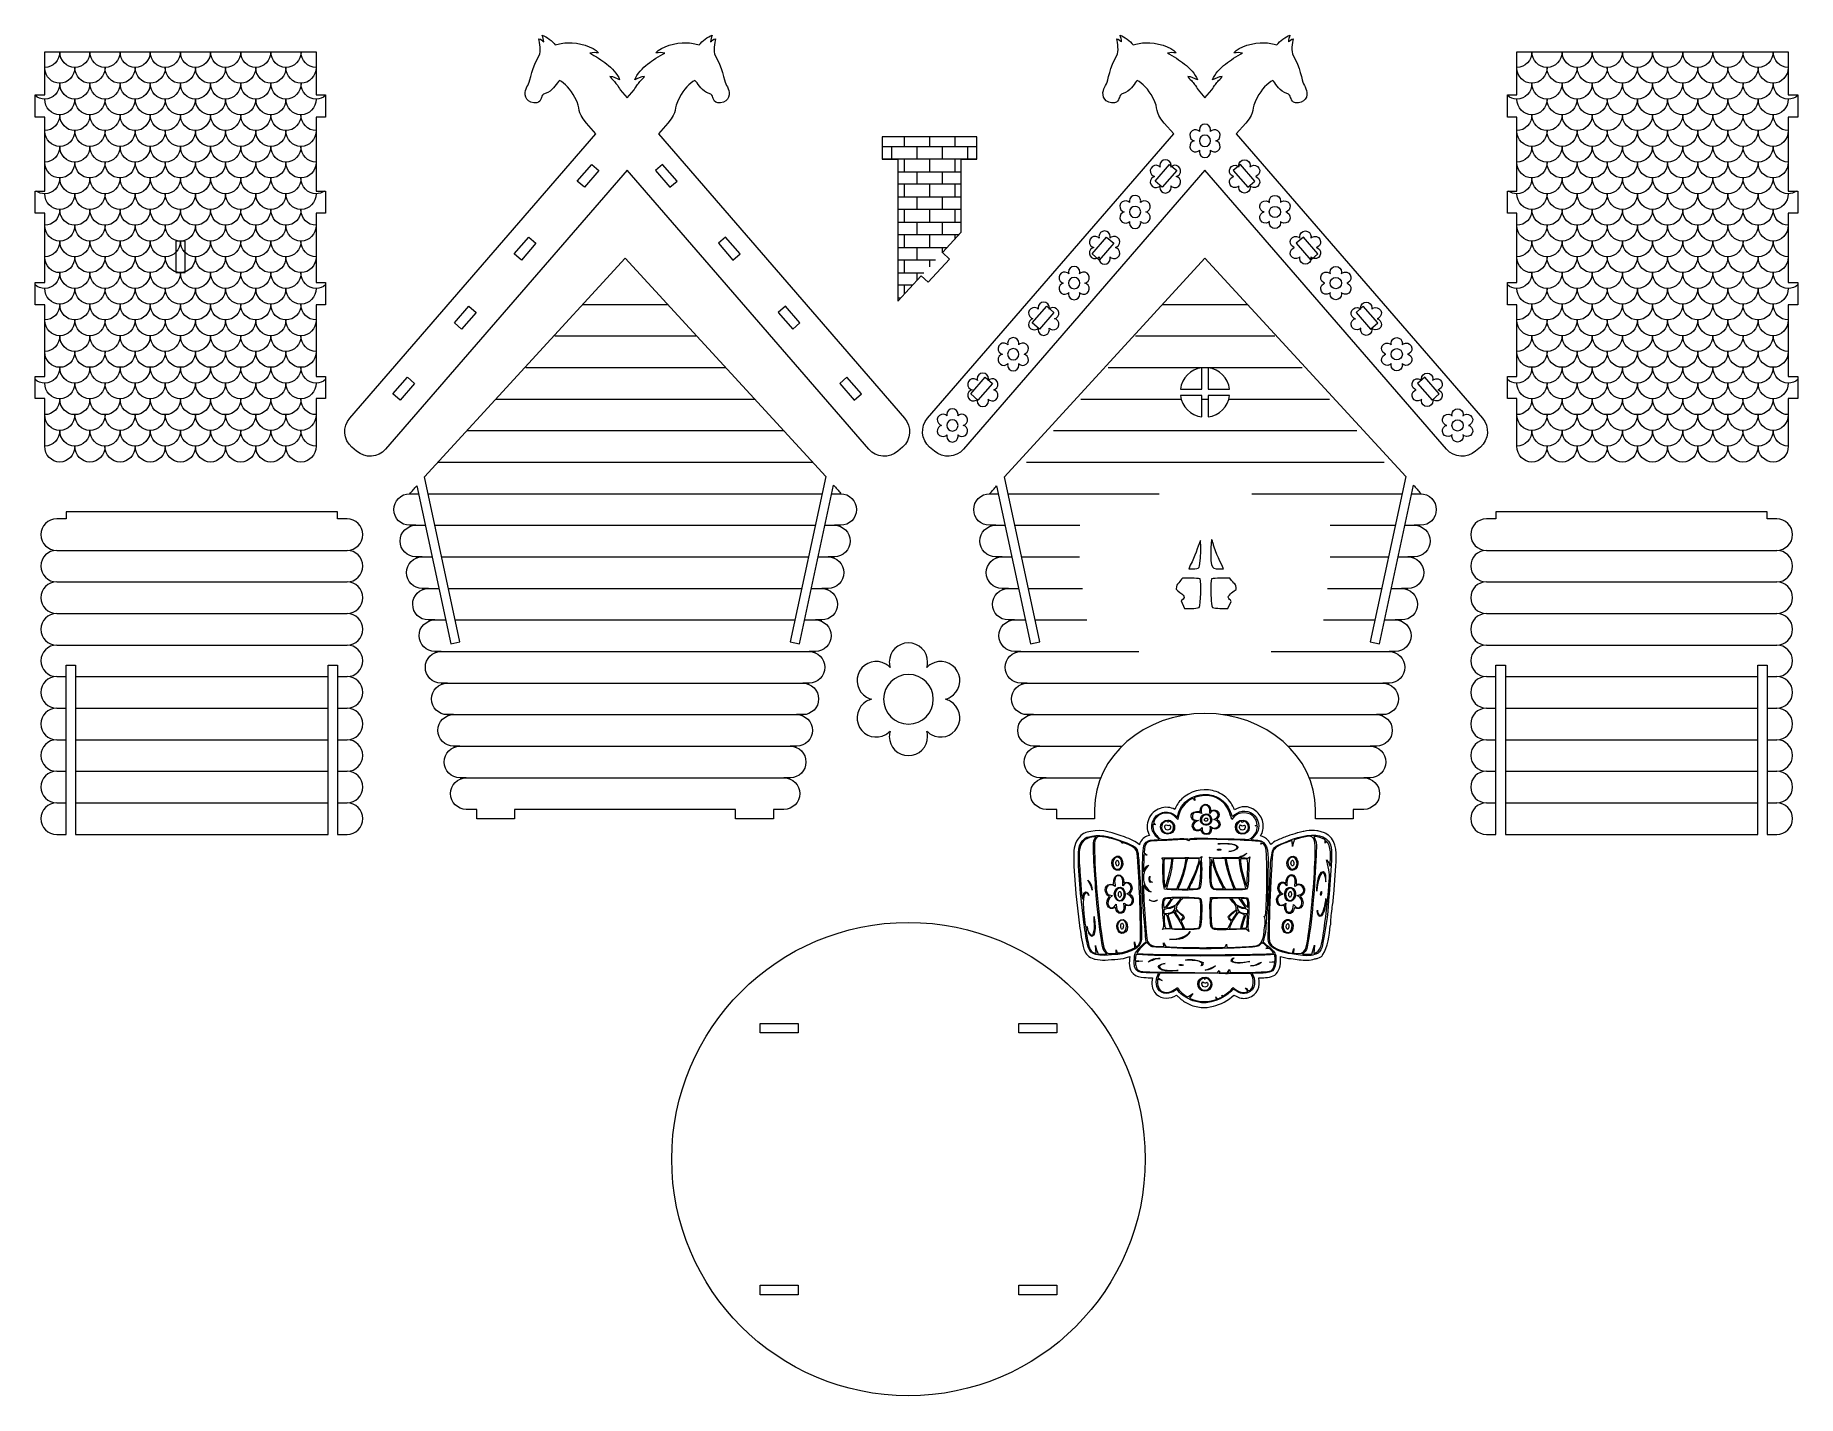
# Model space of a CAD drawing. Header units: millimetres. Extents: x 152 to 711, y -359 to 72.
import ezdxf

# ---------------------------------------------------------------- set-up
doc = ezdxf.new("R2010")
doc.units = ezdxf.units.MM
doc.header["$MEASUREMENT"] = 0
doc.layers.add('layer 1', color=7, linetype='Continuous')

msp = doc.modelspace()

# ---------------------------------------------------------------- linework, layer by layer
at = {"layer": 'layer 1', "color": 250, "lineweight": 20}
for points, knots in [([(341.9623, 54.5174), (341.9623, 54.5174), (339.7864, 52.0042), (339.7864, 52.0042), (339.7864, 52.0042), (339.7864, 52.0042), (337.6104, 54.5175), (337.6104, 54.5175), (337.6104, 54.5175), (337.2659, 55.1226), (336.8834, 55.701), (336.4678, 56.246), (336.4678, 56.246), (336.1497, 56.6633), (335.8528, 57.0861), (335.4569, 57.4825), (335.4569, 57.4825), (334.9662, 57.9737), (334.6144, 58.2082), (334.3272, 58.7066), (334.3272, 58.7066), (335.5585, 58.7201), (336.4356, 58.029), (337.3859, 57.6793), (337.3859, 57.6793), (336.7781, 59.5177), (334.7922, 61.5908), (333.3098, 62.6906), (333.3098, 62.6906), (332.4068, 63.3605), (331.6926, 63.8767), (330.7303, 64.5038), (330.7303, 64.5038), (329.8519, 65.076), (328.6418, 65.6205), (327.9085, 66.1741), (327.9085, 66.1741), (328.9759, 66.4073), (329.6535, 66.2425), (330.6603, 66.2208), (330.6603, 66.2208), (329.1253, 68.2167), (324.2448, 69.6007), (321.103, 69.4392), (321.103, 69.4392), (320.3542, 69.4006), (319.6243, 69.3359), (318.8842, 69.2147), (318.8842, 69.2147), (318.1842, 69.1), (317.604, 68.8495), (316.9735, 68.7963), (316.9735, 68.7963), (316.1024, 69.9047), (314.2183, 71.4159), (312.893, 71.806), (312.893, 71.806), (313.0811, 71.1296), (313.3783, 70.4198), (313.3388, 69.6812), (313.3388, 69.6812), (313.1526, 70.0541), (312.4161, 70.494), (311.8223, 70.7183), (311.8223, 70.7183), (312.0737, 69.5173), (312.6112, 66.5461), (311.8692, 65.3825), (311.8692, 65.3825), (309.677, 61.9449), (309.0717, 57.3988), (308.5391, 56.3719), (308.5391, 56.3719), (307.959, 55.2537), (306.7461, 53.4939), (307.997, 51.5011), (307.997, 51.5011), (308.4803, 50.7311), (309.9267, 50.2254), (311.103, 50.4399), (311.103, 50.4399), (313.0217, 50.7897), (312.237, 52.5978), (313.2941, 53.106), (313.2941, 53.106), (313.2941, 53.106), (314.6256, 53.6574), (314.6256, 53.6574), (314.6256, 53.6574), (316.6715, 54.8075), (317.4371, 56.7024), (318.3299, 57.4193), (318.3299, 57.4193), (319.9219, 56.762), (321.9028, 54.5284), (323.2267, 52.1084), (323.2267, 52.1084), (325.491, 47.9696), (323.4413, 47.9666), (326.8897, 43.9837), (326.8897, 43.9837), (326.8897, 43.9837), (329.8661, 40.5461), (329.8661, 40.5461), (329.8661, 40.5461), (329.8661, 40.5461), (251.8785, -49.5306), (251.8785, -49.5306), (251.8785, -49.5306), (249.5352, -52.2372), (249.8314, -56.356), (252.538, -58.6993), (252.538, -58.6993), (252.538, -58.6993), (254.0501, -60.0084), (254.0501, -60.0084), (254.0501, -60.0084), (256.7567, -62.3517), (260.8755, -62.0555), (263.2188, -59.3489), (263.2188, -59.3489), (263.2188, -59.3489), (339.7864, 29.0879), (339.7864, 29.0879), (339.7864, 29.0879), (339.7864, 29.0879), (416.354, -59.3488), (416.354, -59.3488), (416.354, -59.3488), (418.6973, -62.0554), (422.8161, -62.3517), (425.5227, -60.0083), (425.5227, -60.0083), (425.5227, -60.0083), (427.0348, -58.6992), (427.0348, -58.6992), (427.0348, -58.6992), (429.7414, -56.3559), (430.0376, -52.2371), (427.6943, -49.5305), (427.6943, -49.5305), (427.6943, -49.5305), (349.7068, 40.5461), (349.7068, 40.5461), (349.7068, 40.5461), (349.7068, 40.5461), (352.683, 43.9836), (352.683, 43.9836), (352.683, 43.9836), (356.1314, 47.9665), (354.0817, 47.9695), (356.346, 52.1083), (356.346, 52.1083), (357.6699, 54.5283), (359.6508, 56.7619), (361.2428, 57.4192), (361.2428, 57.4192), (362.1356, 56.7023), (362.9012, 54.8074), (364.9471, 53.6573), (364.9471, 53.6573), (364.9471, 53.6573), (366.2786, 53.1059), (366.2786, 53.1059), (366.2786, 53.1059), (367.3357, 52.5977), (366.551, 50.7896), (368.4697, 50.4398), (368.4697, 50.4398), (369.646, 50.2253), (371.0924, 50.731), (371.5757, 51.501), (371.5757, 51.501), (372.8266, 53.4938), (371.6137, 55.2536), (371.0336, 56.3718), (371.0336, 56.3718), (370.501, 57.3987), (369.8957, 61.9448), (367.7035, 65.3824), (367.7035, 65.3824), (366.9615, 66.546), (367.499, 69.5172), (367.7504, 70.7182), (367.7504, 70.7182), (367.1566, 70.4939), (366.4201, 70.054), (366.2339, 69.6811), (366.2339, 69.6811), (366.1944, 70.4197), (366.4916, 71.1295), (366.6797, 71.8059), (366.6797, 71.8059), (365.3544, 71.4158), (363.4703, 69.9046), (362.5992, 68.7962), (362.5992, 68.7962), (361.9687, 68.8494), (361.3885, 69.0999), (360.6885, 69.2146), (360.6885, 69.2146), (359.9484, 69.3358), (359.2185, 69.4005), (358.4697, 69.4391), (358.4697, 69.4391), (355.3279, 69.6006), (350.4474, 68.2166), (348.9124, 66.2207), (348.9124, 66.2207), (349.9192, 66.2424), (350.5968, 66.4072), (351.6642, 66.174), (351.6642, 66.174), (350.9309, 65.6204), (349.7208, 65.0759), (348.8424, 64.5037), (348.8424, 64.5037), (347.8801, 63.8766), (347.1659, 63.3604), (346.2629, 62.6905), (346.2629, 62.6905), (344.7805, 61.5907), (342.7946, 59.5176), (342.1868, 57.6792), (342.1868, 57.6792), (343.1371, 58.0289), (344.0142, 58.72), (345.2455, 58.7065), (345.2455, 58.7065), (344.9583, 58.2081), (344.6065, 57.9736), (344.1158, 57.4824), (344.1158, 57.4824), (343.7199, 57.086), (343.423, 56.6632), (343.1049, 56.2459), (343.1049, 56.2459), (342.6893, 55.7009), (342.3068, 55.1225), (341.9623, 54.5174)], [0, 0, 0, 0, 0.01639344, 0.01639344, 0.01639344, 0.01639344, 0.03278689, 0.03278689, 0.03278689, 0.03278689, 0.04918033, 0.04918033, 0.04918033, 0.04918033, 0.06557377, 0.06557377, 0.06557377, 0.06557377, 0.08196721, 0.08196721, 0.08196721, 0.08196721, 0.09836066, 0.09836066, 0.09836066, 0.09836066, 0.1147541, 0.1147541, 0.1147541, 0.1147541, 0.13114754, 0.13114754, 0.13114754, 0.13114754, 0.14754098, 0.14754098, 0.14754098, 0.14754098, 0.16393443, 0.16393443, 0.16393443, 0.16393443, 0.18032787, 0.18032787, 0.18032787, 0.18032787, 0.19672131, 0.19672131, 0.19672131, 0.19672131, 0.21311475, 0.21311475, 0.21311475, 0.21311475, 0.2295082, 0.2295082, 0.2295082, 0.2295082, 0.24590164, 0.24590164, 0.24590164, 0.24590164, 0.26229508, 0.26229508, 0.26229508, 0.26229508, 0.27868852, 0.27868852, 0.27868852, 0.27868852, 0.29508197, 0.29508197, 0.29508197, 0.29508197, 0.31147541, 0.31147541, 0.31147541, 0.31147541, 0.32786885, 0.32786885, 0.32786885, 0.32786885, 0.3442623, 0.3442623, 0.3442623, 0.3442623, 0.36065574, 0.36065574, 0.36065574, 0.36065574, 0.37704918, 0.37704918, 0.37704918, 0.37704918, 0.39344262, 0.39344262, 0.39344262, 0.39344262, 0.40983607, 0.40983607, 0.40983607, 0.40983607, 0.42622951, 0.42622951, 0.42622951, 0.42622951, 0.44262295, 0.44262295, 0.44262295, 0.44262295, 0.45901639, 0.45901639, 0.45901639, 0.45901639, 0.47540984, 0.47540984, 0.47540984, 0.47540984, 0.49180328, 0.49180328, 0.49180328, 0.49180328, 0.50819672, 0.50819672, 0.50819672, 0.50819672, 0.52459016, 0.52459016, 0.52459016, 0.52459016, 0.54098361, 0.54098361, 0.54098361, 0.54098361, 0.55737705, 0.55737705, 0.55737705, 0.55737705, 0.57377049, 0.57377049, 0.57377049, 0.57377049, 0.59016393, 0.59016393, 0.59016393, 0.59016393, 0.60655738, 0.60655738, 0.60655738, 0.60655738, 0.62295082, 0.62295082, 0.62295082, 0.62295082, 0.63934426, 0.63934426, 0.63934426, 0.63934426, 0.6557377, 0.6557377, 0.6557377, 0.6557377, 0.67213115, 0.67213115, 0.67213115, 0.67213115, 0.68852459, 0.68852459, 0.68852459, 0.68852459, 0.70491803, 0.70491803, 0.70491803, 0.70491803, 0.72131148, 0.72131148, 0.72131148, 0.72131148, 0.73770492, 0.73770492, 0.73770492, 0.73770492, 0.75409836, 0.75409836, 0.75409836, 0.75409836, 0.7704918, 0.7704918, 0.7704918, 0.7704918, 0.78688525, 0.78688525, 0.78688525, 0.78688525, 0.80327869, 0.80327869, 0.80327869, 0.80327869, 0.81967213, 0.81967213, 0.81967213, 0.81967213, 0.83606557, 0.83606557, 0.83606557, 0.83606557, 0.85245902, 0.85245902, 0.85245902, 0.85245902, 0.86885246, 0.86885246, 0.86885246, 0.86885246, 0.8852459, 0.8852459, 0.8852459, 0.8852459, 0.90163934, 0.90163934, 0.90163934, 0.90163934, 0.91803279, 0.91803279, 0.91803279, 0.91803279, 0.93442623, 0.93442623, 0.93442623, 0.93442623, 0.95081967, 0.95081967, 0.95081967, 0.95081967, 0.96721311, 0.96721311, 0.96721311, 0.96721311, 1, 1, 1, 1]), ([(525.054, 54.5174), (525.054, 54.5174), (522.8781, 52.0042), (522.8781, 52.0042), (522.8781, 52.0042), (522.8781, 52.0042), (520.7021, 54.5175), (520.7021, 54.5175), (520.7021, 54.5175), (520.3576, 55.1226), (519.9751, 55.701), (519.5595, 56.246), (519.5595, 56.246), (519.2414, 56.6633), (518.9445, 57.0861), (518.5486, 57.4825), (518.5486, 57.4825), (518.0579, 57.9737), (517.7061, 58.2082), (517.4189, 58.7066), (517.4189, 58.7066), (518.6502, 58.7201), (519.5273, 58.029), (520.4776, 57.6793), (520.4776, 57.6793), (519.8698, 59.5177), (517.8839, 61.5908), (516.4015, 62.6906), (516.4015, 62.6906), (515.4985, 63.3605), (514.7843, 63.8767), (513.822, 64.5038), (513.822, 64.5038), (512.9436, 65.076), (511.7335, 65.6205), (511.0002, 66.1741), (511.0002, 66.1741), (512.0676, 66.4073), (512.7452, 66.2425), (513.752, 66.2208), (513.752, 66.2208), (512.217, 68.2167), (507.3365, 69.6007), (504.1947, 69.4392), (504.1947, 69.4392), (503.4459, 69.4006), (502.716, 69.3359), (501.9759, 69.2147), (501.9759, 69.2147), (501.2759, 69.1), (500.6957, 68.8495), (500.0652, 68.7963), (500.0652, 68.7963), (499.1941, 69.9047), (497.31, 71.4159), (495.9847, 71.806), (495.9847, 71.806), (496.1728, 71.1296), (496.47, 70.4198), (496.4305, 69.6812), (496.4305, 69.6812), (496.2443, 70.0541), (495.5078, 70.494), (494.914, 70.7183), (494.914, 70.7183), (495.1654, 69.5173), (495.7029, 66.5461), (494.9609, 65.3825), (494.9609, 65.3825), (492.7687, 61.9449), (492.1634, 57.3988), (491.6308, 56.3719), (491.6308, 56.3719), (491.0507, 55.2537), (489.8378, 53.4939), (491.0887, 51.5011), (491.0887, 51.5011), (491.572, 50.7311), (493.0184, 50.2254), (494.1947, 50.4399), (494.1947, 50.4399), (496.1134, 50.7897), (495.3287, 52.5978), (496.3858, 53.106), (496.3858, 53.106), (496.3858, 53.106), (497.7173, 53.6574), (497.7173, 53.6574), (497.7173, 53.6574), (499.7632, 54.8075), (500.5288, 56.7024), (501.4216, 57.4193), (501.4216, 57.4193), (503.0136, 56.762), (504.9945, 54.5284), (506.3184, 52.1084), (506.3184, 52.1084), (508.5827, 47.9696), (506.533, 47.9666), (509.9814, 43.9837), (509.9814, 43.9837), (509.9814, 43.9837), (512.9578, 40.5461), (512.9578, 40.5461), (512.9578, 40.5461), (512.9578, 40.5461), (434.9702, -49.5306), (434.9702, -49.5306), (434.9702, -49.5306), (432.6269, -52.2372), (432.9231, -56.356), (435.6297, -58.6993), (435.6297, -58.6993), (435.6297, -58.6993), (437.1418, -60.0084), (437.1418, -60.0084), (437.1418, -60.0084), (439.8484, -62.3517), (443.9672, -62.0555), (446.3105, -59.3489), (446.3105, -59.3489), (446.3105, -59.3489), (522.8781, 29.0879), (522.8781, 29.0879), (522.8781, 29.0879), (522.8781, 29.0879), (599.4457, -59.3488), (599.4457, -59.3488), (599.4457, -59.3488), (601.789, -62.0554), (605.9078, -62.3517), (608.6144, -60.0083), (608.6144, -60.0083), (608.6144, -60.0083), (610.1265, -58.6992), (610.1265, -58.6992), (610.1265, -58.6992), (612.8331, -56.3559), (613.1293, -52.2371), (610.786, -49.5305), (610.786, -49.5305), (610.786, -49.5305), (532.7985, 40.5461), (532.7985, 40.5461), (532.7985, 40.5461), (532.7985, 40.5461), (535.7747, 43.9836), (535.7747, 43.9836), (535.7747, 43.9836), (539.2231, 47.9665), (537.1734, 47.9695), (539.4377, 52.1083), (539.4377, 52.1083), (540.7616, 54.5283), (542.7425, 56.7619), (544.3345, 57.4192), (544.3345, 57.4192), (545.2273, 56.7023), (545.9929, 54.8074), (548.0388, 53.6573), (548.0388, 53.6573), (548.0388, 53.6573), (549.3703, 53.1059), (549.3703, 53.1059), (549.3703, 53.1059), (550.4274, 52.5977), (549.6427, 50.7896), (551.5614, 50.4398), (551.5614, 50.4398), (552.7377, 50.2253), (554.1841, 50.731), (554.6674, 51.501), (554.6674, 51.501), (555.9183, 53.4938), (554.7054, 55.2536), (554.1253, 56.3718), (554.1253, 56.3718), (553.5927, 57.3987), (552.9874, 61.9448), (550.7952, 65.3824), (550.7952, 65.3824), (550.0532, 66.546), (550.5907, 69.5172), (550.8421, 70.7182), (550.8421, 70.7182), (550.2483, 70.4939), (549.5118, 70.054), (549.3256, 69.6811), (549.3256, 69.6811), (549.2861, 70.4197), (549.5833, 71.1295), (549.7714, 71.8059), (549.7714, 71.8059), (548.4461, 71.4158), (546.562, 69.9046), (545.6909, 68.7962), (545.6909, 68.7962), (545.0604, 68.8494), (544.4802, 69.0999), (543.7802, 69.2146), (543.7802, 69.2146), (543.0401, 69.3358), (542.3102, 69.4005), (541.5614, 69.4391), (541.5614, 69.4391), (538.4196, 69.6006), (533.5391, 68.2166), (532.0041, 66.2207), (532.0041, 66.2207), (533.0109, 66.2424), (533.6885, 66.4072), (534.7559, 66.174), (534.7559, 66.174), (534.0226, 65.6204), (532.8125, 65.0759), (531.9341, 64.5037), (531.9341, 64.5037), (530.9718, 63.8766), (530.2576, 63.3604), (529.3546, 62.6905), (529.3546, 62.6905), (527.8722, 61.5907), (525.8863, 59.5176), (525.2785, 57.6792), (525.2785, 57.6792), (526.2288, 58.0289), (527.1059, 58.72), (528.3372, 58.7065), (528.3372, 58.7065), (528.05, 58.2081), (527.6982, 57.9736), (527.2075, 57.4824), (527.2075, 57.4824), (526.8116, 57.086), (526.5147, 56.6632), (526.1966, 56.2459), (526.1966, 56.2459), (525.781, 55.7009), (525.3985, 55.1225), (525.054, 54.5174)], [0, 0, 0, 0, 0.01639344, 0.01639344, 0.01639344, 0.01639344, 0.03278689, 0.03278689, 0.03278689, 0.03278689, 0.04918033, 0.04918033, 0.04918033, 0.04918033, 0.06557377, 0.06557377, 0.06557377, 0.06557377, 0.08196721, 0.08196721, 0.08196721, 0.08196721, 0.09836066, 0.09836066, 0.09836066, 0.09836066, 0.1147541, 0.1147541, 0.1147541, 0.1147541, 0.13114754, 0.13114754, 0.13114754, 0.13114754, 0.14754098, 0.14754098, 0.14754098, 0.14754098, 0.16393443, 0.16393443, 0.16393443, 0.16393443, 0.18032787, 0.18032787, 0.18032787, 0.18032787, 0.19672131, 0.19672131, 0.19672131, 0.19672131, 0.21311475, 0.21311475, 0.21311475, 0.21311475, 0.2295082, 0.2295082, 0.2295082, 0.2295082, 0.24590164, 0.24590164, 0.24590164, 0.24590164, 0.26229508, 0.26229508, 0.26229508, 0.26229508, 0.27868852, 0.27868852, 0.27868852, 0.27868852, 0.29508197, 0.29508197, 0.29508197, 0.29508197, 0.31147541, 0.31147541, 0.31147541, 0.31147541, 0.32786885, 0.32786885, 0.32786885, 0.32786885, 0.3442623, 0.3442623, 0.3442623, 0.3442623, 0.36065574, 0.36065574, 0.36065574, 0.36065574, 0.37704918, 0.37704918, 0.37704918, 0.37704918, 0.39344262, 0.39344262, 0.39344262, 0.39344262, 0.40983607, 0.40983607, 0.40983607, 0.40983607, 0.42622951, 0.42622951, 0.42622951, 0.42622951, 0.44262295, 0.44262295, 0.44262295, 0.44262295, 0.45901639, 0.45901639, 0.45901639, 0.45901639, 0.47540984, 0.47540984, 0.47540984, 0.47540984, 0.49180328, 0.49180328, 0.49180328, 0.49180328, 0.50819672, 0.50819672, 0.50819672, 0.50819672, 0.52459016, 0.52459016, 0.52459016, 0.52459016, 0.54098361, 0.54098361, 0.54098361, 0.54098361, 0.55737705, 0.55737705, 0.55737705, 0.55737705, 0.57377049, 0.57377049, 0.57377049, 0.57377049, 0.59016393, 0.59016393, 0.59016393, 0.59016393, 0.60655738, 0.60655738, 0.60655738, 0.60655738, 0.62295082, 0.62295082, 0.62295082, 0.62295082, 0.63934426, 0.63934426, 0.63934426, 0.63934426, 0.6557377, 0.6557377, 0.6557377, 0.6557377, 0.67213115, 0.67213115, 0.67213115, 0.67213115, 0.68852459, 0.68852459, 0.68852459, 0.68852459, 0.70491803, 0.70491803, 0.70491803, 0.70491803, 0.72131148, 0.72131148, 0.72131148, 0.72131148, 0.73770492, 0.73770492, 0.73770492, 0.73770492, 0.75409836, 0.75409836, 0.75409836, 0.75409836, 0.7704918, 0.7704918, 0.7704918, 0.7704918, 0.78688525, 0.78688525, 0.78688525, 0.78688525, 0.80327869, 0.80327869, 0.80327869, 0.80327869, 0.81967213, 0.81967213, 0.81967213, 0.81967213, 0.83606557, 0.83606557, 0.83606557, 0.83606557, 0.85245902, 0.85245902, 0.85245902, 0.85245902, 0.86885246, 0.86885246, 0.86885246, 0.86885246, 0.8852459, 0.8852459, 0.8852459, 0.8852459, 0.90163934, 0.90163934, 0.90163934, 0.90163934, 0.91803279, 0.91803279, 0.91803279, 0.91803279, 0.93442623, 0.93442623, 0.93442623, 0.93442623, 0.95081967, 0.95081967, 0.95081967, 0.95081967, 0.96721311, 0.96721311, 0.96721311, 0.96721311, 1, 1, 1, 1]), ([(241.2101, 66.5836), (241.2101, 66.5836), (155.2187, 66.5837), (155.2187, 66.5837), (155.2187, 66.5837), (155.2187, 66.5837), (155.2178, 52.8841), (155.2178, 52.8841), (155.2178, 52.8841), (155.2178, 52.8841), (152.2175, 52.8841), (152.2175, 52.8841), (152.2175, 52.8841), (152.2175, 52.8841), (152.218, 45.8841), (152.218, 45.8841), (152.218, 45.8841), (152.218, 45.8841), (155.2173, 45.8841), (155.2173, 45.8841), (155.2173, 45.8841), (155.2173, 45.8841), (155.2158, 22.4096), (155.2158, 22.4096), (155.2158, 22.4096), (155.2158, 22.4096), (152.2175, 22.4096), (152.2175, 22.4096), (152.2175, 22.4096), (152.2175, 22.4096), (152.218, 15.4095), (152.218, 15.4095), (152.218, 15.4095), (152.218, 15.4095), (155.2153, 15.4095), (155.2153, 15.4095), (155.2153, 15.4095), (155.2153, 15.4095), (155.2139, -6.567), (155.2139, -6.567), (155.2139, -6.567), (155.2139, -6.567), (152.2175, -6.567), (152.2175, -6.567), (152.2175, -6.567), (152.2175, -6.567), (152.2175, -13.5671), (152.2175, -13.5671), (152.2175, -13.5671), (152.2175, -13.5671), (155.2134, -13.5671), (155.2134, -13.5671), (155.2134, -13.5671), (155.2134, -13.5671), (155.2119, -36.333), (155.2119, -36.333), (155.2119, -36.333), (155.2119, -36.333), (152.2175, -36.333), (152.2175, -36.333), (152.2175, -36.333), (152.2175, -36.333), (152.2175, -43.333), (152.2175, -43.333), (152.2175, -43.333), (152.2175, -43.333), (155.2114, -43.333), (155.2114, -43.333), (155.2114, -43.333), (155.2114, -43.333), (155.2105, -53.4164), (155.2105, -53.4164), (155.2105, -53.4164), (155.2105, -53.4164), (155.2101, -53.4164), (155.2101, -53.4164), (155.2101, -53.4164), (155.2101, -53.4164), (155.2101, -58.4164), (155.2101, -58.4164), (155.2101, -58.4164), (155.2101, -61.1703), (157.3562, -63.4164), (159.9875, -63.4164), (159.9875, -63.4164), (162.6186, -63.4164), (164.7647, -61.1703), (164.7647, -58.4164), (164.7647, -58.4164), (164.7647, -61.1703), (166.9108, -63.4164), (169.542, -63.4164), (169.542, -63.4164), (172.1732, -63.4164), (174.3193, -61.1703), (174.3193, -58.4164), (174.3193, -58.4164), (174.3193, -61.1703), (176.4654, -63.4164), (179.0966, -63.4164), (179.0966, -63.4164), (181.7279, -63.4164), (183.8739, -61.1703), (183.8739, -58.4164), (183.8739, -58.4164), (183.8739, -61.1703), (186.0199, -63.4164), (188.6512, -63.4164), (188.6512, -63.4164), (191.2825, -63.4164), (193.4284, -61.1703), (193.4284, -58.4164), (193.4284, -58.4164), (193.4284, -61.1703), (195.5746, -63.4164), (198.2058, -63.4164), (198.2058, -63.4164), (200.837, -63.4164), (202.9832, -61.1703), (202.9832, -58.4164), (202.9832, -58.4164), (202.9832, -61.1703), (205.1291, -63.4164), (207.7604, -63.4164), (207.7604, -63.4164), (210.3917, -63.4164), (212.5377, -61.1703), (212.5377, -58.4164), (212.5377, -58.4164), (212.5377, -61.1703), (214.6837, -63.4164), (217.315, -63.4164), (217.315, -63.4164), (219.9462, -63.4164), (222.0923, -61.1703), (222.0923, -58.4164), (222.0923, -58.4164), (222.0923, -61.1703), (224.2384, -63.4164), (226.8696, -63.4164), (226.8696, -63.4164), (229.5008, -63.4164), (231.6469, -61.1703), (231.6469, -58.4164), (231.6469, -58.4164), (231.6469, -61.1703), (233.793, -63.4164), (236.4241, -63.4164), (236.4241, -63.4164), (239.0554, -63.4164), (241.2015, -61.1703), (241.2015, -58.4164), (241.2015, -58.4164), (241.2015, -58.4164), (241.2348, -55.2279), (241.2348, -55.2279), (241.2348, -55.2279), (241.2348, -55.2279), (241.2018, -55.2272), (241.2018, -55.2272), (241.2018, -55.2272), (241.2018, -55.2272), (241.2028, -43.333), (241.2028, -43.333), (241.2028, -43.333), (241.2028, -43.333), (244.2187, -43.333), (244.2187, -43.333), (244.2187, -43.333), (244.2187, -43.333), (244.2183, -36.333), (244.2183, -36.333), (244.2183, -36.333), (244.2183, -36.333), (241.2033, -36.333), (241.2033, -36.333), (241.2033, -36.333), (241.2033, -36.333), (241.2048, -13.5671), (241.2048, -13.5671), (241.2048, -13.5671), (241.2048, -13.5671), (244.2187, -13.5671), (244.2187, -13.5671), (244.2187, -13.5671), (244.2187, -13.5671), (244.2183, -6.5671), (244.2183, -6.5671), (244.2183, -6.5671), (244.2183, -6.5671), (241.2053, -6.5671), (241.2053, -6.5671), (241.2053, -6.5671), (241.2053, -6.5671), (241.2067, 15.4095), (241.2067, 15.4095), (241.2067, 15.4095), (241.2067, 15.4095), (244.2187, 15.4095), (244.2187, 15.4095), (244.2187, 15.4095), (244.2187, 15.4095), (244.2187, 22.4096), (244.2187, 22.4096), (244.2187, 22.4096), (244.2187, 22.4096), (241.2072, 22.4096), (241.2072, 22.4096), (241.2072, 22.4096), (241.2072, 22.4096), (241.2087, 45.884), (241.2087, 45.884), (241.2087, 45.884), (241.2087, 45.884), (244.2187, 45.884), (244.2187, 45.884), (244.2187, 45.884), (244.2187, 45.884), (244.2187, 52.8841), (244.2187, 52.8841), (244.2187, 52.8841), (244.2187, 52.8841), (241.2092, 52.8841), (241.2092, 52.8841), (241.2092, 52.8841), (241.2092, 52.8841), (241.2101, 66.5836), (241.2101, 66.5836)], [0, 0, 0, 0, 0.01724138, 0.01724138, 0.01724138, 0.01724138, 0.03448276, 0.03448276, 0.03448276, 0.03448276, 0.05172414, 0.05172414, 0.05172414, 0.05172414, 0.06896552, 0.06896552, 0.06896552, 0.06896552, 0.0862069, 0.0862069, 0.0862069, 0.0862069, 0.10344828, 0.10344828, 0.10344828, 0.10344828, 0.12068966, 0.12068966, 0.12068966, 0.12068966, 0.13793103, 0.13793103, 0.13793103, 0.13793103, 0.15517241, 0.15517241, 0.15517241, 0.15517241, 0.17241379, 0.17241379, 0.17241379, 0.17241379, 0.18965517, 0.18965517, 0.18965517, 0.18965517, 0.20689655, 0.20689655, 0.20689655, 0.20689655, 0.22413793, 0.22413793, 0.22413793, 0.22413793, 0.24137931, 0.24137931, 0.24137931, 0.24137931, 0.25862069, 0.25862069, 0.25862069, 0.25862069, 0.27586207, 0.27586207, 0.27586207, 0.27586207, 0.29310345, 0.29310345, 0.29310345, 0.29310345, 0.31034483, 0.31034483, 0.31034483, 0.31034483, 0.32758621, 0.32758621, 0.32758621, 0.32758621, 0.34482759, 0.34482759, 0.34482759, 0.34482759, 0.36206897, 0.36206897, 0.36206897, 0.36206897, 0.37931034, 0.37931034, 0.37931034, 0.37931034, 0.39655172, 0.39655172, 0.39655172, 0.39655172, 0.4137931, 0.4137931, 0.4137931, 0.4137931, 0.43103448, 0.43103448, 0.43103448, 0.43103448, 0.44827586, 0.44827586, 0.44827586, 0.44827586, 0.46551724, 0.46551724, 0.46551724, 0.46551724, 0.48275862, 0.48275862, 0.48275862, 0.48275862, 0.5, 0.5, 0.5, 0.5, 0.51724138, 0.51724138, 0.51724138, 0.51724138, 0.53448276, 0.53448276, 0.53448276, 0.53448276, 0.55172414, 0.55172414, 0.55172414, 0.55172414, 0.56896552, 0.56896552, 0.56896552, 0.56896552, 0.5862069, 0.5862069, 0.5862069, 0.5862069, 0.60344828, 0.60344828, 0.60344828, 0.60344828, 0.62068966, 0.62068966, 0.62068966, 0.62068966, 0.63793103, 0.63793103, 0.63793103, 0.63793103, 0.65517241, 0.65517241, 0.65517241, 0.65517241, 0.67241379, 0.67241379, 0.67241379, 0.67241379, 0.68965517, 0.68965517, 0.68965517, 0.68965517, 0.70689655, 0.70689655, 0.70689655, 0.70689655, 0.72413793, 0.72413793, 0.72413793, 0.72413793, 0.74137931, 0.74137931, 0.74137931, 0.74137931, 0.75862069, 0.75862069, 0.75862069, 0.75862069, 0.77586207, 0.77586207, 0.77586207, 0.77586207, 0.79310345, 0.79310345, 0.79310345, 0.79310345, 0.81034483, 0.81034483, 0.81034483, 0.81034483, 0.82758621, 0.82758621, 0.82758621, 0.82758621, 0.84482759, 0.84482759, 0.84482759, 0.84482759, 0.86206897, 0.86206897, 0.86206897, 0.86206897, 0.87931034, 0.87931034, 0.87931034, 0.87931034, 0.89655172, 0.89655172, 0.89655172, 0.89655172, 0.9137931, 0.9137931, 0.9137931, 0.9137931, 0.93103448, 0.93103448, 0.93103448, 0.93103448, 0.94827586, 0.94827586, 0.94827586, 0.94827586, 0.96551724, 0.96551724, 0.96551724, 0.96551724, 1, 1, 1, 1]), ([(707.6967, 66.5836), (707.6967, 66.5836), (621.7053, 66.5837), (621.7053, 66.5837), (621.7053, 66.5837), (621.7053, 66.5837), (621.7044, 52.8841), (621.7044, 52.8841), (621.7044, 52.8841), (621.7044, 52.8841), (618.7041, 52.8841), (618.7041, 52.8841), (618.7041, 52.8841), (618.7041, 52.8841), (618.7046, 45.8841), (618.7046, 45.8841), (618.7046, 45.8841), (618.7046, 45.8841), (621.7039, 45.8841), (621.7039, 45.8841), (621.7039, 45.8841), (621.7039, 45.8841), (621.7024, 22.4096), (621.7024, 22.4096), (621.7024, 22.4096), (621.7024, 22.4096), (618.7041, 22.4096), (618.7041, 22.4096), (618.7041, 22.4096), (618.7041, 22.4096), (618.7046, 15.4095), (618.7046, 15.4095), (618.7046, 15.4095), (618.7046, 15.4095), (621.7019, 15.4095), (621.7019, 15.4095), (621.7019, 15.4095), (621.7019, 15.4095), (621.7005, -6.567), (621.7005, -6.567), (621.7005, -6.567), (621.7005, -6.567), (618.7041, -6.567), (618.7041, -6.567), (618.7041, -6.567), (618.7041, -6.567), (618.7041, -13.5671), (618.7041, -13.5671), (618.7041, -13.5671), (618.7041, -13.5671), (621.7, -13.5671), (621.7, -13.5671), (621.7, -13.5671), (621.7, -13.5671), (621.6985, -36.333), (621.6985, -36.333), (621.6985, -36.333), (621.6985, -36.333), (618.7041, -36.333), (618.7041, -36.333), (618.7041, -36.333), (618.7041, -36.333), (618.7041, -43.333), (618.7041, -43.333), (618.7041, -43.333), (618.7041, -43.333), (621.698, -43.333), (621.698, -43.333), (621.698, -43.333), (621.698, -43.333), (621.6971, -53.4164), (621.6971, -53.4164), (621.6971, -53.4164), (621.6971, -53.4164), (621.6967, -53.4164), (621.6967, -53.4164), (621.6967, -53.4164), (621.6967, -53.4164), (621.6967, -58.4164), (621.6967, -58.4164), (621.6967, -58.4164), (621.6967, -61.1703), (623.8428, -63.4164), (626.4741, -63.4164), (626.4741, -63.4164), (629.1052, -63.4164), (631.2513, -61.1703), (631.2513, -58.4164), (631.2513, -58.4164), (631.2513, -61.1703), (633.3974, -63.4164), (636.0286, -63.4164), (636.0286, -63.4164), (638.6598, -63.4164), (640.8059, -61.1703), (640.8059, -58.4164), (640.8059, -58.4164), (640.8059, -61.1703), (642.952, -63.4164), (645.5832, -63.4164), (645.5832, -63.4164), (648.2145, -63.4164), (650.3605, -61.1703), (650.3605, -58.4164), (650.3605, -58.4164), (650.3605, -61.1703), (652.5065, -63.4164), (655.1378, -63.4164), (655.1378, -63.4164), (657.7691, -63.4164), (659.915, -61.1703), (659.915, -58.4164), (659.915, -58.4164), (659.915, -61.1703), (662.0612, -63.4164), (664.6924, -63.4164), (664.6924, -63.4164), (667.3236, -63.4164), (669.4698, -61.1703), (669.4698, -58.4164), (669.4698, -58.4164), (669.4698, -61.1703), (671.6157, -63.4164), (674.247, -63.4164), (674.247, -63.4164), (676.8783, -63.4164), (679.0243, -61.1703), (679.0243, -58.4164), (679.0243, -58.4164), (679.0243, -61.1703), (681.1703, -63.4164), (683.8016, -63.4164), (683.8016, -63.4164), (686.4328, -63.4164), (688.5789, -61.1703), (688.5789, -58.4164), (688.5789, -58.4164), (688.5789, -61.1703), (690.725, -63.4164), (693.3562, -63.4164), (693.3562, -63.4164), (695.9874, -63.4164), (698.1335, -61.1703), (698.1335, -58.4164), (698.1335, -58.4164), (698.1335, -61.1703), (700.2796, -63.4164), (702.9107, -63.4164), (702.9107, -63.4164), (705.542, -63.4164), (707.6881, -61.1703), (707.6881, -58.4164), (707.6881, -58.4164), (707.6881, -58.4164), (707.7214, -55.2279), (707.7214, -55.2279), (707.7214, -55.2279), (707.7214, -55.2279), (707.6884, -55.2272), (707.6884, -55.2272), (707.6884, -55.2272), (707.6884, -55.2272), (707.6894, -43.333), (707.6894, -43.333), (707.6894, -43.333), (707.6894, -43.333), (710.7053, -43.333), (710.7053, -43.333), (710.7053, -43.333), (710.7053, -43.333), (710.7049, -36.333), (710.7049, -36.333), (710.7049, -36.333), (710.7049, -36.333), (707.6899, -36.333), (707.6899, -36.333), (707.6899, -36.333), (707.6899, -36.333), (707.6914, -13.5671), (707.6914, -13.5671), (707.6914, -13.5671), (707.6914, -13.5671), (710.7053, -13.5671), (710.7053, -13.5671), (710.7053, -13.5671), (710.7053, -13.5671), (710.7049, -6.5671), (710.7049, -6.5671), (710.7049, -6.5671), (710.7049, -6.5671), (707.6919, -6.5671), (707.6919, -6.5671), (707.6919, -6.5671), (707.6919, -6.5671), (707.6933, 15.4095), (707.6933, 15.4095), (707.6933, 15.4095), (707.6933, 15.4095), (710.7053, 15.4095), (710.7053, 15.4095), (710.7053, 15.4095), (710.7053, 15.4095), (710.7053, 22.4096), (710.7053, 22.4096), (710.7053, 22.4096), (710.7053, 22.4096), (707.6938, 22.4096), (707.6938, 22.4096), (707.6938, 22.4096), (707.6938, 22.4096), (707.6953, 45.884), (707.6953, 45.884), (707.6953, 45.884), (707.6953, 45.884), (710.7053, 45.884), (710.7053, 45.884), (710.7053, 45.884), (710.7053, 45.884), (710.7053, 52.8841), (710.7053, 52.8841), (710.7053, 52.8841), (710.7053, 52.8841), (707.6958, 52.8841), (707.6958, 52.8841), (707.6958, 52.8841), (707.6958, 52.8841), (707.6967, 66.5836), (707.6967, 66.5836)], [0, 0, 0, 0, 0.01724138, 0.01724138, 0.01724138, 0.01724138, 0.03448276, 0.03448276, 0.03448276, 0.03448276, 0.05172414, 0.05172414, 0.05172414, 0.05172414, 0.06896552, 0.06896552, 0.06896552, 0.06896552, 0.0862069, 0.0862069, 0.0862069, 0.0862069, 0.10344828, 0.10344828, 0.10344828, 0.10344828, 0.12068966, 0.12068966, 0.12068966, 0.12068966, 0.13793103, 0.13793103, 0.13793103, 0.13793103, 0.15517241, 0.15517241, 0.15517241, 0.15517241, 0.17241379, 0.17241379, 0.17241379, 0.17241379, 0.18965517, 0.18965517, 0.18965517, 0.18965517, 0.20689655, 0.20689655, 0.20689655, 0.20689655, 0.22413793, 0.22413793, 0.22413793, 0.22413793, 0.24137931, 0.24137931, 0.24137931, 0.24137931, 0.25862069, 0.25862069, 0.25862069, 0.25862069, 0.27586207, 0.27586207, 0.27586207, 0.27586207, 0.29310345, 0.29310345, 0.29310345, 0.29310345, 0.31034483, 0.31034483, 0.31034483, 0.31034483, 0.32758621, 0.32758621, 0.32758621, 0.32758621, 0.34482759, 0.34482759, 0.34482759, 0.34482759, 0.36206897, 0.36206897, 0.36206897, 0.36206897, 0.37931034, 0.37931034, 0.37931034, 0.37931034, 0.39655172, 0.39655172, 0.39655172, 0.39655172, 0.4137931, 0.4137931, 0.4137931, 0.4137931, 0.43103448, 0.43103448, 0.43103448, 0.43103448, 0.44827586, 0.44827586, 0.44827586, 0.44827586, 0.46551724, 0.46551724, 0.46551724, 0.46551724, 0.48275862, 0.48275862, 0.48275862, 0.48275862, 0.5, 0.5, 0.5, 0.5, 0.51724138, 0.51724138, 0.51724138, 0.51724138, 0.53448276, 0.53448276, 0.53448276, 0.53448276, 0.55172414, 0.55172414, 0.55172414, 0.55172414, 0.56896552, 0.56896552, 0.56896552, 0.56896552, 0.5862069, 0.5862069, 0.5862069, 0.5862069, 0.60344828, 0.60344828, 0.60344828, 0.60344828, 0.62068966, 0.62068966, 0.62068966, 0.62068966, 0.63793103, 0.63793103, 0.63793103, 0.63793103, 0.65517241, 0.65517241, 0.65517241, 0.65517241, 0.67241379, 0.67241379, 0.67241379, 0.67241379, 0.68965517, 0.68965517, 0.68965517, 0.68965517, 0.70689655, 0.70689655, 0.70689655, 0.70689655, 0.72413793, 0.72413793, 0.72413793, 0.72413793, 0.74137931, 0.74137931, 0.74137931, 0.74137931, 0.75862069, 0.75862069, 0.75862069, 0.75862069, 0.77586207, 0.77586207, 0.77586207, 0.77586207, 0.79310345, 0.79310345, 0.79310345, 0.79310345, 0.81034483, 0.81034483, 0.81034483, 0.81034483, 0.82758621, 0.82758621, 0.82758621, 0.82758621, 0.84482759, 0.84482759, 0.84482759, 0.84482759, 0.86206897, 0.86206897, 0.86206897, 0.86206897, 0.87931034, 0.87931034, 0.87931034, 0.87931034, 0.89655172, 0.89655172, 0.89655172, 0.89655172, 0.9137931, 0.9137931, 0.9137931, 0.9137931, 0.93103448, 0.93103448, 0.93103448, 0.93103448, 0.94827586, 0.94827586, 0.94827586, 0.94827586, 0.96551724, 0.96551724, 0.96551724, 0.96551724, 1, 1, 1, 1]), ([(445.5843, 32.5696), (445.5843, 32.5696), (445.5843, 9.3793), (445.5843, 9.3793), (445.5843, 9.3793), (445.5843, 9.3793), (439.66, 2.9189), (439.66, 2.9189), (439.66, 2.9189), (439.66, 2.9189), (441.8709, 0.8913), (441.8709, 0.8913), (441.8709, 0.8913), (441.8709, 0.8913), (435.1123, -6.479), (435.1123, -6.479), (435.1123, -6.479), (435.1123, -6.479), (432.9012, -4.4514), (432.9012, -4.4514), (432.9012, -4.4514), (432.9012, -4.4514), (425.5844, -12.4304), (425.5844, -12.4304), (425.5844, -12.4304), (425.5844, -12.4304), (425.5843, -12.4304), (425.5843, -12.4304), (425.5843, -12.4304), (425.5843, -12.4304), (425.5843, 32.5696), (425.5843, 32.5696), (425.5843, 32.5696), (425.5843, 32.5696), (420.5843, 32.5696), (420.5843, 32.5696), (420.5843, 32.5696), (420.5843, 32.5696), (420.5843, 39.5696), (420.5843, 39.5696), (420.5843, 39.5696), (420.5843, 39.5696), (450.5843, 39.5696), (450.5843, 39.5696), (450.5843, 39.5696), (450.5843, 39.5696), (450.5843, 32.5696), (450.5843, 32.5696), (450.5843, 32.5696), (450.5843, 32.5696), (445.5843, 32.5696), (445.5843, 32.5696)], [0, 0, 0, 0, 0.07142857, 0.07142857, 0.07142857, 0.07142857, 0.14285714, 0.14285714, 0.14285714, 0.14285714, 0.21428571, 0.21428571, 0.21428571, 0.21428571, 0.28571429, 0.28571429, 0.28571429, 0.28571429, 0.35714286, 0.35714286, 0.35714286, 0.35714286, 0.42857143, 0.42857143, 0.42857143, 0.42857143, 0.5, 0.5, 0.5, 0.5, 0.57142857, 0.57142857, 0.57142857, 0.57142857, 0.64285714, 0.64285714, 0.64285714, 0.64285714, 0.71428571, 0.71428571, 0.71428571, 0.71428571, 0.78571429, 0.78571429, 0.78571429, 0.78571429, 0.85714286, 0.85714286, 0.85714286, 0.85714286, 1, 1, 1, 1]), ([(323.9624, 25.5915), (323.9624, 25.5915), (326.2305, 23.6278), (326.2305, 23.6278), (326.2305, 23.6278), (326.2305, 23.6278), (330.8124, 28.9199), (330.8124, 28.9199), (330.8124, 28.9199), (330.8124, 28.9199), (328.5443, 30.8836), (328.5443, 30.8836), (328.5443, 30.8836), (328.5443, 30.8836), (323.9624, 25.5915), (323.9624, 25.5915)], [0, 0, 0, 0, 0.2, 0.2, 0.2, 0.2, 0.4, 0.4, 0.4, 0.4, 0.6, 0.6, 0.6, 0.6, 1, 1, 1, 1]), ([(355.61, 25.5915), (355.61, 25.5915), (353.3419, 23.6278), (353.3419, 23.6278), (353.3419, 23.6278), (353.3419, 23.6278), (348.76, 28.9199), (348.76, 28.9199), (348.76, 28.9199), (348.76, 28.9199), (351.0281, 30.8836), (351.0281, 30.8836), (351.0281, 30.8836), (351.0281, 30.8836), (355.61, 25.5915), (355.61, 25.5915)], [0, 0, 0, 0, 0.2, 0.2, 0.2, 0.2, 0.4, 0.4, 0.4, 0.4, 0.6, 0.6, 0.6, 0.6, 1, 1, 1, 1]), ([(507.0541, 25.5915), (507.0541, 25.5915), (509.3222, 23.6278), (509.3222, 23.6278), (509.3222, 23.6278), (509.3222, 23.6278), (513.9041, 28.9199), (513.9041, 28.9199), (513.9041, 28.9199), (513.9041, 28.9199), (511.636, 30.8836), (511.636, 30.8836), (511.636, 30.8836), (511.636, 30.8836), (507.0541, 25.5915), (507.0541, 25.5915)], [0, 0, 0, 0, 0.2, 0.2, 0.2, 0.2, 0.4, 0.4, 0.4, 0.4, 0.6, 0.6, 0.6, 0.6, 1, 1, 1, 1]), ([(538.7017, 25.5915), (538.7017, 25.5915), (536.4336, 23.6278), (536.4336, 23.6278), (536.4336, 23.6278), (536.4336, 23.6278), (531.8517, 28.9199), (531.8517, 28.9199), (531.8517, 28.9199), (531.8517, 28.9199), (534.1198, 30.8836), (534.1198, 30.8836), (534.1198, 30.8836), (534.1198, 30.8836), (538.7017, 25.5915), (538.7017, 25.5915)], [0, 0, 0, 0, 0.2, 0.2, 0.2, 0.2, 0.4, 0.4, 0.4, 0.4, 0.6, 0.6, 0.6, 0.6, 1, 1, 1, 1]), ([(196.7181, 6.5836), (196.7181, 6.5836), (199.7181, 6.5836), (199.7181, 6.5836), (199.7181, 6.5836), (199.7181, 6.5836), (199.7181, -3.4164), (199.7181, -3.4164), (199.7181, -3.4164), (199.7181, -3.4164), (196.7181, -3.4164), (196.7181, -3.4164), (196.7181, -3.4164), (196.7181, -3.4164), (196.7181, 6.5836), (196.7181, 6.5836)], [0, 0, 0, 0, 0.2, 0.2, 0.2, 0.2, 0.4, 0.4, 0.4, 0.4, 0.6, 0.6, 0.6, 0.6, 1, 1, 1, 1]), ([(304.0152, 2.5523), (304.0152, 2.5523), (306.2833, 0.5886), (306.2833, 0.5886), (306.2833, 0.5886), (306.2833, 0.5886), (310.8652, 5.8807), (310.8652, 5.8807), (310.8652, 5.8807), (310.8652, 5.8807), (308.5971, 7.8444), (308.5971, 7.8444), (308.5971, 7.8444), (308.5971, 7.8444), (304.0152, 2.5523), (304.0152, 2.5523)], [0, 0, 0, 0, 0.2, 0.2, 0.2, 0.2, 0.4, 0.4, 0.4, 0.4, 0.6, 0.6, 0.6, 0.6, 1, 1, 1, 1]), ([(375.5572, 2.5523), (375.5572, 2.5523), (373.2891, 0.5886), (373.2891, 0.5886), (373.2891, 0.5886), (373.2891, 0.5886), (368.7072, 5.8807), (368.7072, 5.8807), (368.7072, 5.8807), (368.7072, 5.8807), (370.9753, 7.8444), (370.9753, 7.8444), (370.9753, 7.8444), (370.9753, 7.8444), (375.5572, 2.5523), (375.5572, 2.5523)], [0, 0, 0, 0, 0.2, 0.2, 0.2, 0.2, 0.4, 0.4, 0.4, 0.4, 0.6, 0.6, 0.6, 0.6, 1, 1, 1, 1]), ([(487.1069, 2.5523), (487.1069, 2.5523), (489.375, 0.5886), (489.375, 0.5886), (489.375, 0.5886), (489.375, 0.5886), (493.9569, 5.8807), (493.9569, 5.8807), (493.9569, 5.8807), (493.9569, 5.8807), (491.6888, 7.8444), (491.6888, 7.8444), (491.6888, 7.8444), (491.6888, 7.8444), (487.1069, 2.5523), (487.1069, 2.5523)], [0, 0, 0, 0, 0.2, 0.2, 0.2, 0.2, 0.4, 0.4, 0.4, 0.4, 0.6, 0.6, 0.6, 0.6, 1, 1, 1, 1]), ([(558.6489, 2.5523), (558.6489, 2.5523), (556.3808, 0.5886), (556.3808, 0.5886), (556.3808, 0.5886), (556.3808, 0.5886), (551.7989, 5.8807), (551.7989, 5.8807), (551.7989, 5.8807), (551.7989, 5.8807), (554.067, 7.8444), (554.067, 7.8444), (554.067, 7.8444), (554.067, 7.8444), (558.6489, 2.5523), (558.6489, 2.5523)], [0, 0, 0, 0, 0.2, 0.2, 0.2, 0.2, 0.4, 0.4, 0.4, 0.4, 0.6, 0.6, 0.6, 0.6, 1, 1, 1, 1]), ([(285.0485, -19.3545), (285.0485, -19.3545), (287.3166, -21.3182), (287.3166, -21.3182), (287.3166, -21.3182), (287.3166, -21.3182), (291.8985, -16.0261), (291.8985, -16.0261), (291.8985, -16.0261), (291.8985, -16.0261), (289.6304, -14.0624), (289.6304, -14.0624), (289.6304, -14.0624), (289.6304, -14.0624), (285.0485, -19.3545), (285.0485, -19.3545)], [0, 0, 0, 0, 0.2, 0.2, 0.2, 0.2, 0.4, 0.4, 0.4, 0.4, 0.6, 0.6, 0.6, 0.6, 1, 1, 1, 1]), ([(394.5239, -19.3545), (394.5239, -19.3545), (392.2558, -21.3182), (392.2558, -21.3182), (392.2558, -21.3182), (392.2558, -21.3182), (387.6739, -16.0261), (387.6739, -16.0261), (387.6739, -16.0261), (387.6739, -16.0261), (389.942, -14.0624), (389.942, -14.0624), (389.942, -14.0624), (389.942, -14.0624), (394.5239, -19.3545), (394.5239, -19.3545)], [0, 0, 0, 0, 0.2, 0.2, 0.2, 0.2, 0.4, 0.4, 0.4, 0.4, 0.6, 0.6, 0.6, 0.6, 1, 1, 1, 1]), ([(468.1402, -19.3545), (468.1402, -19.3545), (470.4083, -21.3182), (470.4083, -21.3182), (470.4083, -21.3182), (470.4083, -21.3182), (474.9902, -16.0261), (474.9902, -16.0261), (474.9902, -16.0261), (474.9902, -16.0261), (472.7221, -14.0624), (472.7221, -14.0624), (472.7221, -14.0624), (472.7221, -14.0624), (468.1402, -19.3545), (468.1402, -19.3545)], [0, 0, 0, 0, 0.2, 0.2, 0.2, 0.2, 0.4, 0.4, 0.4, 0.4, 0.6, 0.6, 0.6, 0.6, 1, 1, 1, 1]), ([(577.6156, -19.3545), (577.6156, -19.3545), (575.3475, -21.3182), (575.3475, -21.3182), (575.3475, -21.3182), (575.3475, -21.3182), (570.7656, -16.0261), (570.7656, -16.0261), (570.7656, -16.0261), (570.7656, -16.0261), (573.0337, -14.0624), (573.0337, -14.0624), (573.0337, -14.0624), (573.0337, -14.0624), (577.6156, -19.3545), (577.6156, -19.3545)], [0, 0, 0, 0, 0.2, 0.2, 0.2, 0.2, 0.4, 0.4, 0.4, 0.4, 0.6, 0.6, 0.6, 0.6, 1, 1, 1, 1]), ([(265.5651, -41.858), (265.5651, -41.858), (267.8332, -43.8217), (267.8332, -43.8217), (267.8332, -43.8217), (267.8332, -43.8217), (272.4151, -38.5296), (272.4151, -38.5296), (272.4151, -38.5296), (272.4151, -38.5296), (270.147, -36.5659), (270.147, -36.5659), (270.147, -36.5659), (270.147, -36.5659), (265.5651, -41.858), (265.5651, -41.858)], [0, 0, 0, 0, 0.2, 0.2, 0.2, 0.2, 0.4, 0.4, 0.4, 0.4, 0.6, 0.6, 0.6, 0.6, 1, 1, 1, 1]), ([(414.0073, -41.858), (414.0073, -41.858), (411.7392, -43.8217), (411.7392, -43.8217), (411.7392, -43.8217), (411.7392, -43.8217), (407.1573, -38.5296), (407.1573, -38.5296), (407.1573, -38.5296), (407.1573, -38.5296), (409.4254, -36.5659), (409.4254, -36.5659), (409.4254, -36.5659), (409.4254, -36.5659), (414.0073, -41.858), (414.0073, -41.858)], [0, 0, 0, 0, 0.2, 0.2, 0.2, 0.2, 0.4, 0.4, 0.4, 0.4, 0.6, 0.6, 0.6, 0.6, 1, 1, 1, 1]), ([(448.6568, -41.858), (448.6568, -41.858), (450.9249, -43.8217), (450.9249, -43.8217), (450.9249, -43.8217), (450.9249, -43.8217), (455.5068, -38.5296), (455.5068, -38.5296), (455.5068, -38.5296), (455.5068, -38.5296), (453.2387, -36.5659), (453.2387, -36.5659), (453.2387, -36.5659), (453.2387, -36.5659), (448.6568, -41.858), (448.6568, -41.858)], [0, 0, 0, 0, 0.2, 0.2, 0.2, 0.2, 0.4, 0.4, 0.4, 0.4, 0.6, 0.6, 0.6, 0.6, 1, 1, 1, 1]), ([(597.099, -41.858), (597.099, -41.858), (594.8309, -43.8217), (594.8309, -43.8217), (594.8309, -43.8217), (594.8309, -43.8217), (590.249, -38.5296), (590.249, -38.5296), (590.249, -38.5296), (590.249, -38.5296), (592.5171, -36.5659), (592.5171, -36.5659), (592.5171, -36.5659), (592.5171, -36.5659), (597.099, -41.858), (597.099, -41.858)], [0, 0, 0, 0, 0.2, 0.2, 0.2, 0.2, 0.4, 0.4, 0.4, 0.4, 0.6, 0.6, 0.6, 0.6, 1, 1, 1, 1])]:
    msp.add_open_spline(points, degree=3, knots=knots, dxfattribs=at)
at = {"layer": 'layer 1', "color": 242, "lineweight": 20}
for points in [[(159.9899, 66.5836), (159.9899, 63.8318), (157.847, 61.5871), (155.2184, 61.5837)], [(626.4765, 66.5836), (626.4765, 63.8318), (624.3336, 61.5871), (621.705, 61.5837)], [(159.9895, 46.5836), (159.9895, 43.8314), (157.8461, 41.5865), (155.217, 41.5837)], [(626.4761, 46.5836), (626.4761, 43.8314), (624.3327, 41.5865), (621.7036, 41.5837)], [(427.5843, 39.5696), (427.5843, 39.5696), (427.5843, 36.5696), (427.5843, 36.5696)], [(435.5843, 39.5696), (435.5843, 39.5696), (435.5843, 36.5696), (435.5843, 36.5696)], [(443.5843, 39.5696), (443.5843, 39.5696), (443.5843, 36.5696), (443.5843, 36.5696)], [(159.9893, 36.5836), (159.9893, 33.8313), (157.8456, 31.5863), (155.2164, 31.5837)], [(420.5843, 36.5696), (420.5843, 36.5696), (450.5843, 36.5696), (450.5843, 36.5696)], [(423.5843, 36.5696), (423.5843, 36.5696), (423.5843, 32.5696), (423.5843, 32.5696)], [(431.5843, 36.5696), (431.5843, 36.5696), (431.5843, 32.5696), (431.5843, 32.5696)], [(439.5843, 36.5696), (439.5843, 36.5696), (439.5843, 32.5696), (439.5843, 32.5696)], [(447.5843, 36.5696), (447.5843, 36.5696), (447.5843, 32.5696), (447.5843, 32.5696)], [(626.4759, 36.5836), (626.4759, 33.8313), (624.3322, 31.5863), (621.703, 31.5837)], [(425.5843, 28.5696), (425.5843, 28.5696), (445.5843, 28.5696), (445.5843, 28.5696)], [(427.5843, 32.5696), (427.5843, 32.5696), (427.5843, 28.5696), (427.5843, 28.5696)], [(431.5843, 28.5696), (431.5843, 28.5696), (431.5843, 24.5696), (431.5843, 24.5696)], [(435.5843, 32.5696), (435.5843, 32.5696), (435.5843, 28.5696), (435.5843, 28.5696)], [(439.5843, 28.5696), (439.5843, 28.5696), (439.5843, 24.5696), (439.5843, 24.5696)], [(443.5843, 32.5696), (443.5843, 32.5696), (443.5843, 28.5696), (443.5843, 28.5696)], [(445.5843, 24.5696), (445.5843, 24.5696), (425.5843, 24.5696), (425.5843, 24.5696)], [(427.5843, 24.5696), (427.5843, 24.5696), (427.5843, 20.5696), (427.5843, 20.5696)], [(435.5843, 24.5696), (435.5843, 24.5696), (435.5843, 20.5696), (435.5843, 20.5696)], [(443.5843, 24.5696), (443.5843, 24.5696), (443.5843, 20.5696), (443.5843, 20.5696)], [(425.5843, 20.5696), (425.5843, 20.5696), (445.5843, 20.5696), (445.5843, 20.5696)], [(431.5843, 20.5696), (431.5843, 20.5696), (431.5843, 16.5696), (431.5843, 16.5696)], [(439.5843, 20.5696), (439.5843, 20.5696), (439.5843, 16.5696), (439.5843, 16.5696)], [(159.9889, 16.5836), (159.9889, 13.8309), (157.8447, 11.5856), (155.2151, 11.5836)], [(445.5843, 16.5696), (445.5843, 16.5696), (425.5843, 16.5696), (425.5843, 16.5696)], [(425.5843, 12.5696), (425.5843, 12.5696), (445.5843, 12.5696), (445.5843, 12.5696)], [(427.5843, 16.5696), (427.5843, 16.5696), (427.5843, 12.5696), (427.5843, 12.5696)], [(431.5843, 12.5696), (431.5843, 12.5696), (431.5843, 8.5696), (431.5843, 8.5696)], [(435.5843, 16.5696), (435.5843, 16.5696), (435.5843, 12.5696), (435.5843, 12.5696)], [(439.5843, 12.5696), (439.5843, 12.5696), (439.5843, 8.5696), (439.5843, 8.5696)], [(443.5843, 16.5696), (443.5843, 16.5696), (443.5843, 12.5696), (443.5843, 12.5696)], [(626.4755, 16.5836), (626.4755, 13.8309), (624.3313, 11.5856), (621.7017, 11.5836)], [(159.9887, 6.5836), (159.9887, 3.8308), (157.8443, 1.5854), (155.2144, 1.5836)], [(444.8418, 8.5696), (444.8418, 8.5696), (425.5843, 8.5696), (425.5843, 8.5696)], [(427.5843, 8.5696), (427.5843, 8.5696), (427.5843, 4.5696), (427.5843, 4.5696)], [(435.5843, 8.5696), (435.5843, 8.5696), (435.5843, 4.5696), (435.5843, 4.5696)], [(443.5843, 8.5696), (443.5843, 8.5696), (443.5843, 7.1983), (443.5843, 7.1983)], [(626.4753, 6.5836), (626.4753, 3.8308), (624.3309, 1.5854), (621.701, 1.5836)], [(425.5843, 4.5696), (425.5843, 4.5696), (441.1737, 4.5696), (441.1737, 4.5696)], [(437.5056, 0.5696), (437.5056, 0.5696), (425.5843, 0.5696), (425.5843, 0.5696)], [(427.5843, 0.5696), (427.5843, 0.5696), (427.5843, -3.4304), (427.5843, -3.4304)], [(431.5843, 4.5696), (431.5843, 4.5696), (431.5843, 0.5696), (431.5843, 0.5696)], [(435.5843, 0.5696), (435.5843, 0.5696), (435.5843, -1.5256), (435.5843, -1.5256)], [(439.5843, 4.5696), (439.5843, 4.5696), (439.5843, 2.8364), (439.5843, 2.8364)], [(425.5843, -3.4304), (425.5843, -3.4304), (433.8376, -3.4304), (433.8376, -3.4304)], [(431.5843, -3.4304), (431.5843, -3.4304), (431.5843, -5.8876), (431.5843, -5.8876)], [(430.1695, -7.4304), (430.1695, -7.4304), (425.5843, -7.4304), (425.5843, -7.4304)], [(427.5843, -7.4304), (427.5843, -7.4304), (427.5843, -10.2495), (427.5843, -10.2495)], [(159.9883, -13.4164), (159.9883, -16.1695), (157.8434, -18.4152), (155.2131, -18.4164)], [(325.763, -13.4767), (325.763, -13.4767), (352.5927, -13.4767), (352.5927, -13.4767)], [(425.5843, -11.4304), (425.5843, -11.4304), (426.5014, -11.4304), (426.5014, -11.4304)], [(626.4749, -13.4164), (626.4749, -16.1695), (624.33, -18.4152), (621.6997, -18.4164)], [(159.9881, -23.4164), (159.9881, -26.1697), (157.8429, -28.4154), (155.2124, -28.4164)], [(316.8612, -23.4767), (316.8612, -23.4767), (361.5489, -23.4767), (361.5489, -23.4767)], [(626.4747, -23.4164), (626.4747, -26.1697), (624.3295, -28.4154), (621.699, -28.4164)], [(307.6538, -33.4767), (307.6538, -33.4767), (370.7868, -33.4767), (370.7868, -33.4767)], [(159.9877, -43.4164), (159.9877, -46.1701), (157.842, -48.416), (155.2109, -48.4164)], [(298.2972, -43.4767), (298.2972, -43.4767), (380.1566, -43.4767), (380.1566, -43.4767)], [(626.4743, -43.4164), (626.4743, -46.1701), (624.3286, -48.416), (621.6975, -48.4164)], [(159.9875, -53.4164), (159.9875, -56.1703), (157.8414, -58.4164), (155.2101, -58.4164)], [(241.2015, -58.4164), (238.5704, -58.4164), (236.4243, -56.1703), (236.4243, -53.4164)], [(288.9459, -53.4767), (288.9459, -53.4767), (389.509, -53.4767), (389.509, -53.4767)], [(626.4741, -53.4164), (626.4741, -56.1703), (624.328, -58.4164), (621.6967, -58.4164)], [(707.6881, -58.4164), (705.057, -58.4164), (702.9109, -56.1703), (702.9109, -53.4164)], [(279.7549, -63.4767), (279.7549, -63.4767), (398.695, -63.4767), (398.695, -63.4767)], [(270.8788, -73.4767), (270.8788, -73.4767), (273.6591, -73.4767), (273.6591, -73.4767)], [(276.7279, -73.4767), (276.7279, -73.4767), (401.533, -73.4767), (401.533, -73.4767)], [(278.8752, -83.4767), (278.8752, -83.4767), (399.3856, -83.4767), (399.3856, -83.4767)], [(159.0173, -91.4156), (159.0173, -91.4156), (251.0146, -91.4156), (251.0146, -91.4156)], [(281.0225, -93.4767), (281.0225, -93.4767), (397.2383, -93.4767), (397.2383, -93.4767)], [(612.0692, -91.4156), (612.0692, -91.4156), (704.0665, -91.4156), (704.0665, -91.4156)], [(159.0173, -101.4156), (159.0173, -101.4156), (251.0146, -101.4156), (251.0146, -101.4156)], [(283.1698, -103.4767), (283.1698, -103.4767), (395.091, -103.4767), (395.091, -103.4767)], [(612.0692, -101.4156), (612.0692, -101.4156), (704.0665, -101.4156), (704.0665, -101.4156)], [(159.0173, -111.4156), (159.0173, -111.4156), (251.0146, -111.4156), (251.0146, -111.4156)], [(612.0692, -111.4156), (612.0692, -111.4156), (704.0665, -111.4156), (704.0665, -111.4156)], [(285.3172, -113.4767), (285.3172, -113.4767), (392.9437, -113.4767), (392.9437, -113.4767)], [(159.0173, -121.4156), (159.0173, -121.4156), (251.0146, -121.4156), (251.0146, -121.4156)], [(612.0692, -121.4156), (612.0692, -121.4156), (704.0665, -121.4156), (704.0665, -121.4156)], [(159.0173, -131.4156), (159.0173, -131.4156), (162.0172, -131.4156), (162.0172, -131.4156)], [(165.0176, -131.4156), (165.0176, -131.4156), (245.0141, -131.4156), (245.0141, -131.4156)], [(248.0145, -131.4156), (248.0145, -131.4156), (251.0146, -131.4156), (251.0146, -131.4156)], [(612.0692, -131.4156), (612.0692, -131.4156), (615.0691, -131.4156), (615.0691, -131.4156)], [(618.0695, -131.4156), (618.0695, -131.4156), (698.066, -131.4156), (698.066, -131.4156)], [(701.0664, -131.4156), (701.0664, -131.4156), (704.0665, -131.4156), (704.0665, -131.4156)], [(159.0173, -141.4156), (159.0173, -141.4156), (162.0172, -141.4156), (162.0172, -141.4156)], [(165.0176, -141.4156), (165.0176, -141.4156), (245.0141, -141.4156), (245.0141, -141.4156)], [(248.0145, -141.4156), (248.0145, -141.4156), (251.0146, -141.4156), (251.0146, -141.4156)], [(612.0692, -141.4156), (612.0692, -141.4156), (615.0691, -141.4156), (615.0691, -141.4156)], [(618.0695, -141.4156), (618.0695, -141.4156), (698.066, -141.4156), (698.066, -141.4156)], [(701.0664, -141.4156), (701.0664, -141.4156), (704.0665, -141.4156), (704.0665, -141.4156)], [(159.0173, -151.4156), (159.0173, -151.4156), (162.0172, -151.4156), (162.0172, -151.4156)], [(165.0176, -151.4156), (165.0176, -151.4156), (245.0141, -151.4156), (245.0141, -151.4156)], [(248.0145, -151.4156), (248.0145, -151.4156), (251.0146, -151.4156), (251.0146, -151.4156)], [(612.0692, -151.4156), (612.0692, -151.4156), (615.0691, -151.4156), (615.0691, -151.4156)], [(618.0695, -151.4156), (618.0695, -151.4156), (698.066, -151.4156), (698.066, -151.4156)], [(701.0664, -151.4156), (701.0664, -151.4156), (704.0665, -151.4156), (704.0665, -151.4156)], [(159.0173, -161.4156), (159.0173, -161.4156), (162.0173, -161.4156), (162.0173, -161.4156)], [(165.0177, -161.4156), (165.0177, -161.4156), (245.0142, -161.4156), (245.0142, -161.4156)], [(248.0146, -161.4156), (248.0146, -161.4156), (251.0146, -161.4156), (251.0146, -161.4156)], [(612.0692, -161.4156), (612.0692, -161.4156), (615.0692, -161.4156), (615.0692, -161.4156)], [(618.0696, -161.4156), (618.0696, -161.4156), (698.0661, -161.4156), (698.0661, -161.4156)], [(701.0665, -161.4156), (701.0665, -161.4156), (704.0665, -161.4156), (704.0665, -161.4156)], [(159.0173, -171.4156), (159.0173, -171.4156), (162.0173, -171.4156), (162.0173, -171.4156)], [(165.0177, -171.4156), (165.0177, -171.4156), (245.0142, -171.4156), (245.0142, -171.4156)], [(248.0146, -171.4156), (248.0146, -171.4156), (251.0146, -171.4156), (251.0146, -171.4156)], [(612.0692, -171.4156), (612.0692, -171.4156), (615.0692, -171.4156), (615.0692, -171.4156)], [(618.0696, -171.4156), (618.0696, -171.4156), (698.0661, -171.4156), (698.0661, -171.4156)], [(701.0665, -171.4156), (701.0665, -171.4156), (704.0665, -171.4156), (704.0665, -171.4156)]]:
    msp.add_open_spline(points, degree=3, dxfattribs=at)
for points, knots in [([(164.7671, 61.5836), (164.7671, 58.8297), (162.621, 56.5836), (159.9897, 56.5836), (159.9897, 56.5836), (157.4377, 56.5836), (155.3421, 58.6967), (155.2184, 61.3366)], [0, 0, 0, 0, 0.33333333, 0.33333333, 0.33333333, 0.33333333, 1, 1, 1, 1]), ([(169.5445, 66.5836), (169.5445, 63.8297), (167.3984, 61.5836), (164.7671, 61.5836), (164.7671, 61.5836), (162.136, 61.5836), (159.9899, 63.8297), (159.9899, 66.5836)], [0, 0, 0, 0, 0.33333333, 0.33333333, 0.33333333, 0.33333333, 1, 1, 1, 1]), ([(174.3217, 61.5836), (174.3217, 58.8297), (172.1756, 56.5836), (169.5443, 56.5836), (169.5443, 56.5836), (166.9132, 56.5836), (164.7671, 58.8297), (164.7671, 61.5836)], [0, 0, 0, 0, 0.33333333, 0.33333333, 0.33333333, 0.33333333, 1, 1, 1, 1]), ([(179.0991, 66.5836), (179.0991, 63.8297), (176.953, 61.5836), (174.3217, 61.5836), (174.3217, 61.5836), (171.6906, 61.5836), (169.5445, 63.8297), (169.5445, 66.5836)], [0, 0, 0, 0, 0.33333333, 0.33333333, 0.33333333, 0.33333333, 1, 1, 1, 1]), ([(183.8763, 61.5836), (183.8763, 58.8297), (181.7302, 56.5836), (179.0989, 56.5836), (179.0989, 56.5836), (176.4678, 56.5836), (174.3217, 58.8297), (174.3217, 61.5836)], [0, 0, 0, 0, 0.33333333, 0.33333333, 0.33333333, 0.33333333, 1, 1, 1, 1]), ([(188.6537, 66.5836), (188.6537, 63.8297), (186.5076, 61.5836), (183.8763, 61.5836), (183.8763, 61.5836), (181.2452, 61.5836), (179.0991, 63.8297), (179.0991, 66.5836)], [0, 0, 0, 0, 0.33333333, 0.33333333, 0.33333333, 0.33333333, 1, 1, 1, 1]), ([(193.4309, 61.5836), (193.4309, 58.8297), (191.2848, 56.5836), (188.6535, 56.5836), (188.6535, 56.5836), (186.0224, 56.5836), (183.8763, 58.8297), (183.8763, 61.5836)], [0, 0, 0, 0, 0.33333333, 0.33333333, 0.33333333, 0.33333333, 1, 1, 1, 1]), ([(198.2083, 66.5836), (198.2083, 63.8297), (196.0622, 61.5836), (193.4309, 61.5836), (193.4309, 61.5836), (190.7998, 61.5836), (188.6537, 63.8297), (188.6537, 66.5836)], [0, 0, 0, 0, 0.33333333, 0.33333333, 0.33333333, 0.33333333, 1, 1, 1, 1]), ([(202.9855, 61.5836), (202.9855, 58.8297), (200.8394, 56.5836), (198.2081, 56.5836), (198.2081, 56.5836), (195.577, 56.5836), (193.4309, 58.8297), (193.4309, 61.5836)], [0, 0, 0, 0, 0.33333333, 0.33333333, 0.33333333, 0.33333333, 1, 1, 1, 1]), ([(207.7629, 66.5836), (207.7629, 63.8297), (205.6168, 61.5836), (202.9855, 61.5836), (202.9855, 61.5836), (200.3544, 61.5836), (198.2083, 63.8297), (198.2083, 66.5836)], [0, 0, 0, 0, 0.33333333, 0.33333333, 0.33333333, 0.33333333, 1, 1, 1, 1]), ([(212.5401, 61.5836), (212.5401, 58.8297), (210.394, 56.5836), (207.7627, 56.5836), (207.7627, 56.5836), (205.1316, 56.5836), (202.9855, 58.8297), (202.9855, 61.5836)], [0, 0, 0, 0, 0.33333333, 0.33333333, 0.33333333, 0.33333333, 1, 1, 1, 1]), ([(217.3175, 66.5836), (217.3175, 63.8297), (215.1714, 61.5836), (212.5401, 61.5836), (212.5401, 61.5836), (209.909, 61.5836), (207.7629, 63.8297), (207.7629, 66.5836)], [0, 0, 0, 0, 0.33333333, 0.33333333, 0.33333333, 0.33333333, 1, 1, 1, 1]), ([(222.0947, 61.5836), (222.0947, 58.8297), (219.9486, 56.5836), (217.3173, 56.5836), (217.3173, 56.5836), (214.6862, 56.5836), (212.5401, 58.8297), (212.5401, 61.5836)], [0, 0, 0, 0, 0.33333333, 0.33333333, 0.33333333, 0.33333333, 1, 1, 1, 1]), ([(226.8721, 66.5836), (226.8721, 63.8297), (224.726, 61.5836), (222.0947, 61.5836), (222.0947, 61.5836), (219.4636, 61.5836), (217.3175, 63.8297), (217.3175, 66.5836)], [0, 0, 0, 0, 0.33333333, 0.33333333, 0.33333333, 0.33333333, 1, 1, 1, 1]), ([(231.6493, 61.5836), (231.6493, 58.8297), (229.5032, 56.5836), (226.8719, 56.5836), (226.8719, 56.5836), (224.2408, 56.5836), (222.0947, 58.8297), (222.0947, 61.5836)], [0, 0, 0, 0, 0.33333333, 0.33333333, 0.33333333, 0.33333333, 1, 1, 1, 1]), ([(236.4267, 66.5836), (236.4267, 63.8297), (234.2806, 61.5836), (231.6493, 61.5836), (231.6493, 61.5836), (229.0182, 61.5836), (226.8721, 63.8297), (226.8721, 66.5836)], [0, 0, 0, 0, 0.33333333, 0.33333333, 0.33333333, 0.33333333, 1, 1, 1, 1]), ([(241.2039, 61.5836), (241.2039, 58.8297), (239.0578, 56.5836), (236.4265, 56.5836), (236.4265, 56.5836), (233.7954, 56.5836), (231.6493, 58.8297), (231.6493, 61.5836)], [0, 0, 0, 0, 0.33333333, 0.33333333, 0.33333333, 0.33333333, 1, 1, 1, 1]), ([(241.2098, 61.5837), (241.2098, 61.5837), (241.2039, 61.5836), (241.2039, 61.5836), (241.2039, 61.5836), (238.5728, 61.5836), (236.4267, 63.8297), (236.4267, 66.5836)], [0, 0, 0, 0, 0.33333333, 0.33333333, 0.33333333, 0.33333333, 1, 1, 1, 1]), ([(631.2537, 61.5836), (631.2537, 58.8297), (629.1076, 56.5836), (626.4763, 56.5836), (626.4763, 56.5836), (623.9243, 56.5836), (621.8287, 58.6967), (621.705, 61.3366)], [0, 0, 0, 0, 0.33333333, 0.33333333, 0.33333333, 0.33333333, 1, 1, 1, 1]), ([(636.0311, 66.5836), (636.0311, 63.8297), (633.885, 61.5836), (631.2537, 61.5836), (631.2537, 61.5836), (628.6226, 61.5836), (626.4765, 63.8297), (626.4765, 66.5836)], [0, 0, 0, 0, 0.33333333, 0.33333333, 0.33333333, 0.33333333, 1, 1, 1, 1]), ([(640.8083, 61.5836), (640.8083, 58.8297), (638.6622, 56.5836), (636.0309, 56.5836), (636.0309, 56.5836), (633.3998, 56.5836), (631.2537, 58.8297), (631.2537, 61.5836)], [0, 0, 0, 0, 0.33333333, 0.33333333, 0.33333333, 0.33333333, 1, 1, 1, 1]), ([(645.5857, 66.5836), (645.5857, 63.8297), (643.4396, 61.5836), (640.8083, 61.5836), (640.8083, 61.5836), (638.1772, 61.5836), (636.0311, 63.8297), (636.0311, 66.5836)], [0, 0, 0, 0, 0.33333333, 0.33333333, 0.33333333, 0.33333333, 1, 1, 1, 1]), ([(650.3629, 61.5836), (650.3629, 58.8297), (648.2168, 56.5836), (645.5855, 56.5836), (645.5855, 56.5836), (642.9544, 56.5836), (640.8083, 58.8297), (640.8083, 61.5836)], [0, 0, 0, 0, 0.33333333, 0.33333333, 0.33333333, 0.33333333, 1, 1, 1, 1]), ([(655.1403, 66.5836), (655.1403, 63.8297), (652.9942, 61.5836), (650.3629, 61.5836), (650.3629, 61.5836), (647.7318, 61.5836), (645.5857, 63.8297), (645.5857, 66.5836)], [0, 0, 0, 0, 0.33333333, 0.33333333, 0.33333333, 0.33333333, 1, 1, 1, 1]), ([(659.9175, 61.5836), (659.9175, 58.8297), (657.7714, 56.5836), (655.1401, 56.5836), (655.1401, 56.5836), (652.509, 56.5836), (650.3629, 58.8297), (650.3629, 61.5836)], [0, 0, 0, 0, 0.33333333, 0.33333333, 0.33333333, 0.33333333, 1, 1, 1, 1]), ([(664.6949, 66.5836), (664.6949, 63.8297), (662.5488, 61.5836), (659.9175, 61.5836), (659.9175, 61.5836), (657.2864, 61.5836), (655.1403, 63.8297), (655.1403, 66.5836)], [0, 0, 0, 0, 0.33333333, 0.33333333, 0.33333333, 0.33333333, 1, 1, 1, 1]), ([(669.4721, 61.5836), (669.4721, 58.8297), (667.326, 56.5836), (664.6947, 56.5836), (664.6947, 56.5836), (662.0636, 56.5836), (659.9175, 58.8297), (659.9175, 61.5836)], [0, 0, 0, 0, 0.33333333, 0.33333333, 0.33333333, 0.33333333, 1, 1, 1, 1]), ([(674.2495, 66.5836), (674.2495, 63.8297), (672.1034, 61.5836), (669.4721, 61.5836), (669.4721, 61.5836), (666.841, 61.5836), (664.6949, 63.8297), (664.6949, 66.5836)], [0, 0, 0, 0, 0.33333333, 0.33333333, 0.33333333, 0.33333333, 1, 1, 1, 1]), ([(679.0267, 61.5836), (679.0267, 58.8297), (676.8806, 56.5836), (674.2493, 56.5836), (674.2493, 56.5836), (671.6182, 56.5836), (669.4721, 58.8297), (669.4721, 61.5836)], [0, 0, 0, 0, 0.33333333, 0.33333333, 0.33333333, 0.33333333, 1, 1, 1, 1]), ([(683.8041, 66.5836), (683.8041, 63.8297), (681.658, 61.5836), (679.0267, 61.5836), (679.0267, 61.5836), (676.3956, 61.5836), (674.2495, 63.8297), (674.2495, 66.5836)], [0, 0, 0, 0, 0.33333333, 0.33333333, 0.33333333, 0.33333333, 1, 1, 1, 1]), ([(688.5813, 61.5836), (688.5813, 58.8297), (686.4352, 56.5836), (683.8039, 56.5836), (683.8039, 56.5836), (681.1728, 56.5836), (679.0267, 58.8297), (679.0267, 61.5836)], [0, 0, 0, 0, 0.33333333, 0.33333333, 0.33333333, 0.33333333, 1, 1, 1, 1]), ([(693.3587, 66.5836), (693.3587, 63.8297), (691.2126, 61.5836), (688.5813, 61.5836), (688.5813, 61.5836), (685.9502, 61.5836), (683.8041, 63.8297), (683.8041, 66.5836)], [0, 0, 0, 0, 0.33333333, 0.33333333, 0.33333333, 0.33333333, 1, 1, 1, 1]), ([(698.1359, 61.5836), (698.1359, 58.8297), (695.9898, 56.5836), (693.3585, 56.5836), (693.3585, 56.5836), (690.7274, 56.5836), (688.5813, 58.8297), (688.5813, 61.5836)], [0, 0, 0, 0, 0.33333333, 0.33333333, 0.33333333, 0.33333333, 1, 1, 1, 1]), ([(702.9133, 66.5836), (702.9133, 63.8297), (700.7672, 61.5836), (698.1359, 61.5836), (698.1359, 61.5836), (695.5048, 61.5836), (693.3587, 63.8297), (693.3587, 66.5836)], [0, 0, 0, 0, 0.33333333, 0.33333333, 0.33333333, 0.33333333, 1, 1, 1, 1]), ([(707.6905, 61.5836), (707.6905, 58.8297), (705.5444, 56.5836), (702.9131, 56.5836), (702.9131, 56.5836), (700.282, 56.5836), (698.1359, 58.8297), (698.1359, 61.5836)], [0, 0, 0, 0, 0.33333333, 0.33333333, 0.33333333, 0.33333333, 1, 1, 1, 1]), ([(707.6964, 61.5837), (707.6964, 61.5837), (707.6905, 61.5836), (707.6905, 61.5836), (707.6905, 61.5836), (705.0594, 61.5836), (702.9133, 63.8297), (702.9133, 66.5836)], [0, 0, 0, 0, 0.33333333, 0.33333333, 0.33333333, 0.33333333, 1, 1, 1, 1]), ([(159.9897, 56.5836), (159.9897, 53.8297), (157.8436, 51.5836), (155.2123, 51.5836), (155.2123, 51.5836), (154.08, 51.5836), (153.0377, 51.9999), (152.2175, 52.6933)], [0, 0, 0, 0, 0.33333333, 0.33333333, 0.33333333, 0.33333333, 1, 1, 1, 1]), ([(169.5443, 56.5836), (169.5443, 53.8297), (167.3982, 51.5836), (164.7669, 51.5836), (164.7669, 51.5836), (162.1358, 51.5836), (159.9897, 53.8297), (159.9897, 56.5836)], [0, 0, 0, 0, 0.33333333, 0.33333333, 0.33333333, 0.33333333, 1, 1, 1, 1]), ([(179.0989, 56.5836), (179.0989, 53.8297), (176.9528, 51.5836), (174.3215, 51.5836), (174.3215, 51.5836), (171.6904, 51.5836), (169.5443, 53.8297), (169.5443, 56.5836)], [0, 0, 0, 0, 0.33333333, 0.33333333, 0.33333333, 0.33333333, 1, 1, 1, 1]), ([(188.6535, 56.5836), (188.6535, 53.8297), (186.5074, 51.5836), (183.8761, 51.5836), (183.8761, 51.5836), (181.245, 51.5836), (179.0989, 53.8297), (179.0989, 56.5836)], [0, 0, 0, 0, 0.33333333, 0.33333333, 0.33333333, 0.33333333, 1, 1, 1, 1]), ([(198.2081, 56.5836), (198.2081, 53.8297), (196.062, 51.5836), (193.4307, 51.5836), (193.4307, 51.5836), (190.7996, 51.5836), (188.6535, 53.8297), (188.6535, 56.5836)], [0, 0, 0, 0, 0.33333333, 0.33333333, 0.33333333, 0.33333333, 1, 1, 1, 1]), ([(207.7627, 56.5836), (207.7627, 53.8297), (205.6166, 51.5836), (202.9853, 51.5836), (202.9853, 51.5836), (200.3542, 51.5836), (198.2081, 53.8297), (198.2081, 56.5836)], [0, 0, 0, 0, 0.33333333, 0.33333333, 0.33333333, 0.33333333, 1, 1, 1, 1]), ([(217.3173, 56.5836), (217.3173, 53.8297), (215.1712, 51.5836), (212.5399, 51.5836), (212.5399, 51.5836), (209.9088, 51.5836), (207.7627, 53.8297), (207.7627, 56.5836)], [0, 0, 0, 0, 0.33333333, 0.33333333, 0.33333333, 0.33333333, 1, 1, 1, 1]), ([(226.8719, 56.5836), (226.8719, 53.8297), (224.7258, 51.5836), (222.0945, 51.5836), (222.0945, 51.5836), (219.4634, 51.5836), (217.3173, 53.8297), (217.3173, 56.5836)], [0, 0, 0, 0, 0.33333333, 0.33333333, 0.33333333, 0.33333333, 1, 1, 1, 1]), ([(236.4265, 56.5836), (236.4265, 53.8297), (234.2804, 51.5836), (231.6491, 51.5836), (231.6491, 51.5836), (229.018, 51.5836), (226.8719, 53.8297), (226.8719, 56.5836)], [0, 0, 0, 0, 0.33333333, 0.33333333, 0.33333333, 0.33333333, 1, 1, 1, 1]), ([(244.2187, 52.7102), (243.3954, 52.0066), (242.3453, 51.5836), (241.2037, 51.5836), (241.2037, 51.5836), (238.5726, 51.5836), (236.4265, 53.8297), (236.4265, 56.5836)], [0, 0, 0, 0, 0.33333333, 0.33333333, 0.33333333, 0.33333333, 1, 1, 1, 1]), ([(626.4763, 56.5836), (626.4763, 53.8297), (624.3302, 51.5836), (621.6989, 51.5836), (621.6989, 51.5836), (620.5666, 51.5836), (619.5243, 51.9999), (618.7041, 52.6933)], [0, 0, 0, 0, 0.33333333, 0.33333333, 0.33333333, 0.33333333, 1, 1, 1, 1]), ([(636.0309, 56.5836), (636.0309, 53.8297), (633.8848, 51.5836), (631.2535, 51.5836), (631.2535, 51.5836), (628.6224, 51.5836), (626.4763, 53.8297), (626.4763, 56.5836)], [0, 0, 0, 0, 0.33333333, 0.33333333, 0.33333333, 0.33333333, 1, 1, 1, 1]), ([(645.5855, 56.5836), (645.5855, 53.8297), (643.4394, 51.5836), (640.8081, 51.5836), (640.8081, 51.5836), (638.177, 51.5836), (636.0309, 53.8297), (636.0309, 56.5836)], [0, 0, 0, 0, 0.33333333, 0.33333333, 0.33333333, 0.33333333, 1, 1, 1, 1]), ([(655.1401, 56.5836), (655.1401, 53.8297), (652.994, 51.5836), (650.3627, 51.5836), (650.3627, 51.5836), (647.7316, 51.5836), (645.5855, 53.8297), (645.5855, 56.5836)], [0, 0, 0, 0, 0.33333333, 0.33333333, 0.33333333, 0.33333333, 1, 1, 1, 1]), ([(664.6947, 56.5836), (664.6947, 53.8297), (662.5486, 51.5836), (659.9173, 51.5836), (659.9173, 51.5836), (657.2862, 51.5836), (655.1401, 53.8297), (655.1401, 56.5836)], [0, 0, 0, 0, 0.33333333, 0.33333333, 0.33333333, 0.33333333, 1, 1, 1, 1]), ([(674.2493, 56.5836), (674.2493, 53.8297), (672.1032, 51.5836), (669.4719, 51.5836), (669.4719, 51.5836), (666.8408, 51.5836), (664.6947, 53.8297), (664.6947, 56.5836)], [0, 0, 0, 0, 0.33333333, 0.33333333, 0.33333333, 0.33333333, 1, 1, 1, 1]), ([(683.8039, 56.5836), (683.8039, 53.8297), (681.6578, 51.5836), (679.0265, 51.5836), (679.0265, 51.5836), (676.3954, 51.5836), (674.2493, 53.8297), (674.2493, 56.5836)], [0, 0, 0, 0, 0.33333333, 0.33333333, 0.33333333, 0.33333333, 1, 1, 1, 1]), ([(693.3585, 56.5836), (693.3585, 53.8297), (691.2124, 51.5836), (688.5811, 51.5836), (688.5811, 51.5836), (685.95, 51.5836), (683.8039, 53.8297), (683.8039, 56.5836)], [0, 0, 0, 0, 0.33333333, 0.33333333, 0.33333333, 0.33333333, 1, 1, 1, 1]), ([(702.9131, 56.5836), (702.9131, 53.8297), (700.767, 51.5836), (698.1357, 51.5836), (698.1357, 51.5836), (695.5046, 51.5836), (693.3585, 53.8297), (693.3585, 56.5836)], [0, 0, 0, 0, 0.33333333, 0.33333333, 0.33333333, 0.33333333, 1, 1, 1, 1]), ([(710.7053, 52.7102), (709.882, 52.0066), (708.8319, 51.5836), (707.6903, 51.5836), (707.6903, 51.5836), (705.0592, 51.5836), (702.9131, 53.8297), (702.9131, 56.5836)], [0, 0, 0, 0, 0.33333333, 0.33333333, 0.33333333, 0.33333333, 1, 1, 1, 1]), ([(164.7669, 51.5836), (164.7669, 48.8297), (162.6208, 46.5836), (159.9895, 46.5836), (159.9895, 46.5836), (157.3584, 46.5836), (155.2123, 48.8297), (155.2123, 51.5836)], [0, 0, 0, 0, 0.33333333, 0.33333333, 0.33333333, 0.33333333, 1, 1, 1, 1]), ([(174.3215, 51.5836), (174.3215, 48.8297), (172.1754, 46.5836), (169.5441, 46.5836), (169.5441, 46.5836), (166.913, 46.5836), (164.7669, 48.8297), (164.7669, 51.5836)], [0, 0, 0, 0, 0.33333333, 0.33333333, 0.33333333, 0.33333333, 1, 1, 1, 1]), ([(183.8761, 51.5836), (183.8761, 48.8297), (181.73, 46.5836), (179.0987, 46.5836), (179.0987, 46.5836), (176.4676, 46.5836), (174.3215, 48.8297), (174.3215, 51.5836)], [0, 0, 0, 0, 0.33333333, 0.33333333, 0.33333333, 0.33333333, 1, 1, 1, 1]), ([(193.4307, 51.5836), (193.4307, 48.8297), (191.2846, 46.5836), (188.6533, 46.5836), (188.6533, 46.5836), (186.0222, 46.5836), (183.8761, 48.8297), (183.8761, 51.5836)], [0, 0, 0, 0, 0.33333333, 0.33333333, 0.33333333, 0.33333333, 1, 1, 1, 1]), ([(202.9853, 51.5836), (202.9853, 48.8297), (200.8392, 46.5836), (198.2079, 46.5836), (198.2079, 46.5836), (195.5768, 46.5836), (193.4307, 48.8297), (193.4307, 51.5836)], [0, 0, 0, 0, 0.33333333, 0.33333333, 0.33333333, 0.33333333, 1, 1, 1, 1]), ([(212.5399, 51.5836), (212.5399, 48.8297), (210.3938, 46.5836), (207.7625, 46.5836), (207.7625, 46.5836), (205.1314, 46.5836), (202.9853, 48.8297), (202.9853, 51.5836)], [0, 0, 0, 0, 0.33333333, 0.33333333, 0.33333333, 0.33333333, 1, 1, 1, 1]), ([(222.0945, 51.5836), (222.0945, 48.8297), (219.9484, 46.5836), (217.3171, 46.5836), (217.3171, 46.5836), (214.686, 46.5836), (212.5399, 48.8297), (212.5399, 51.5836)], [0, 0, 0, 0, 0.33333333, 0.33333333, 0.33333333, 0.33333333, 1, 1, 1, 1]), ([(231.6491, 51.5836), (231.6491, 48.8297), (229.503, 46.5836), (226.8717, 46.5836), (226.8717, 46.5836), (224.2406, 46.5836), (222.0945, 48.8297), (222.0945, 51.5836)], [0, 0, 0, 0, 0.33333333, 0.33333333, 0.33333333, 0.33333333, 1, 1, 1, 1]), ([(241.2037, 51.5836), (241.2037, 48.8297), (239.0576, 46.5836), (236.4263, 46.5836), (236.4263, 46.5836), (233.7952, 46.5836), (231.6491, 48.8297), (231.6491, 51.5836)], [0, 0, 0, 0, 0.33333333, 0.33333333, 0.33333333, 0.33333333, 1, 1, 1, 1]), ([(631.2535, 51.5836), (631.2535, 48.8297), (629.1074, 46.5836), (626.4761, 46.5836), (626.4761, 46.5836), (623.845, 46.5836), (621.6989, 48.8297), (621.6989, 51.5836)], [0, 0, 0, 0, 0.33333333, 0.33333333, 0.33333333, 0.33333333, 1, 1, 1, 1]), ([(640.8081, 51.5836), (640.8081, 48.8297), (638.662, 46.5836), (636.0307, 46.5836), (636.0307, 46.5836), (633.3996, 46.5836), (631.2535, 48.8297), (631.2535, 51.5836)], [0, 0, 0, 0, 0.33333333, 0.33333333, 0.33333333, 0.33333333, 1, 1, 1, 1]), ([(650.3627, 51.5836), (650.3627, 48.8297), (648.2166, 46.5836), (645.5853, 46.5836), (645.5853, 46.5836), (642.9542, 46.5836), (640.8081, 48.8297), (640.8081, 51.5836)], [0, 0, 0, 0, 0.33333333, 0.33333333, 0.33333333, 0.33333333, 1, 1, 1, 1]), ([(659.9173, 51.5836), (659.9173, 48.8297), (657.7712, 46.5836), (655.1399, 46.5836), (655.1399, 46.5836), (652.5088, 46.5836), (650.3627, 48.8297), (650.3627, 51.5836)], [0, 0, 0, 0, 0.33333333, 0.33333333, 0.33333333, 0.33333333, 1, 1, 1, 1]), ([(669.4719, 51.5836), (669.4719, 48.8297), (667.3258, 46.5836), (664.6945, 46.5836), (664.6945, 46.5836), (662.0634, 46.5836), (659.9173, 48.8297), (659.9173, 51.5836)], [0, 0, 0, 0, 0.33333333, 0.33333333, 0.33333333, 0.33333333, 1, 1, 1, 1]), ([(679.0265, 51.5836), (679.0265, 48.8297), (676.8804, 46.5836), (674.2491, 46.5836), (674.2491, 46.5836), (671.618, 46.5836), (669.4719, 48.8297), (669.4719, 51.5836)], [0, 0, 0, 0, 0.33333333, 0.33333333, 0.33333333, 0.33333333, 1, 1, 1, 1]), ([(688.5811, 51.5836), (688.5811, 48.8297), (686.435, 46.5836), (683.8037, 46.5836), (683.8037, 46.5836), (681.1726, 46.5836), (679.0265, 48.8297), (679.0265, 51.5836)], [0, 0, 0, 0, 0.33333333, 0.33333333, 0.33333333, 0.33333333, 1, 1, 1, 1]), ([(698.1357, 51.5836), (698.1357, 48.8297), (695.9896, 46.5836), (693.3583, 46.5836), (693.3583, 46.5836), (690.7272, 46.5836), (688.5811, 48.8297), (688.5811, 51.5836)], [0, 0, 0, 0, 0.33333333, 0.33333333, 0.33333333, 0.33333333, 1, 1, 1, 1]), ([(707.6903, 51.5836), (707.6903, 48.8297), (705.5442, 46.5836), (702.9129, 46.5836), (702.9129, 46.5836), (700.2818, 46.5836), (698.1357, 48.8297), (698.1357, 51.5836)], [0, 0, 0, 0, 0.33333333, 0.33333333, 0.33333333, 0.33333333, 1, 1, 1, 1]), ([(169.5441, 46.5836), (169.5441, 43.8297), (167.398, 41.5836), (164.7667, 41.5836), (164.7667, 41.5836), (162.1356, 41.5836), (159.9895, 43.8297), (159.9895, 46.5836)], [0, 0, 0, 0, 0.33333333, 0.33333333, 0.33333333, 0.33333333, 1, 1, 1, 1]), ([(179.0987, 46.5836), (179.0987, 43.8297), (176.9526, 41.5836), (174.3213, 41.5836), (174.3213, 41.5836), (171.6902, 41.5836), (169.5441, 43.8297), (169.5441, 46.5836)], [0, 0, 0, 0, 0.33333333, 0.33333333, 0.33333333, 0.33333333, 1, 1, 1, 1]), ([(188.6533, 46.5836), (188.6533, 43.8297), (186.5072, 41.5836), (183.8759, 41.5836), (183.8759, 41.5836), (181.2448, 41.5836), (179.0987, 43.8297), (179.0987, 46.5836)], [0, 0, 0, 0, 0.33333333, 0.33333333, 0.33333333, 0.33333333, 1, 1, 1, 1]), ([(198.2079, 46.5836), (198.2079, 43.8297), (196.0618, 41.5836), (193.4305, 41.5836), (193.4305, 41.5836), (190.7994, 41.5836), (188.6533, 43.8297), (188.6533, 46.5836)], [0, 0, 0, 0, 0.33333333, 0.33333333, 0.33333333, 0.33333333, 1, 1, 1, 1]), ([(207.7625, 46.5836), (207.7625, 43.8297), (205.6164, 41.5836), (202.9851, 41.5836), (202.9851, 41.5836), (200.354, 41.5836), (198.2079, 43.8297), (198.2079, 46.5836)], [0, 0, 0, 0, 0.33333333, 0.33333333, 0.33333333, 0.33333333, 1, 1, 1, 1]), ([(217.3171, 46.5836), (217.3171, 43.8297), (215.171, 41.5836), (212.5397, 41.5836), (212.5397, 41.5836), (209.9086, 41.5836), (207.7625, 43.8297), (207.7625, 46.5836)], [0, 0, 0, 0, 0.33333333, 0.33333333, 0.33333333, 0.33333333, 1, 1, 1, 1]), ([(226.8717, 46.5836), (226.8717, 43.8297), (224.7256, 41.5836), (222.0943, 41.5836), (222.0943, 41.5836), (219.4632, 41.5836), (217.3171, 43.8297), (217.3171, 46.5836)], [0, 0, 0, 0, 0.33333333, 0.33333333, 0.33333333, 0.33333333, 1, 1, 1, 1]), ([(236.4263, 46.5836), (236.4263, 43.8297), (234.2802, 41.5836), (231.6489, 41.5836), (231.6489, 41.5836), (229.0178, 41.5836), (226.8717, 43.8297), (226.8717, 46.5836)], [0, 0, 0, 0, 0.33333333, 0.33333333, 0.33333333, 0.33333333, 1, 1, 1, 1]), ([(241.2084, 41.5837), (241.2084, 41.5837), (241.2035, 41.5836), (241.2035, 41.5836), (241.2035, 41.5836), (238.5724, 41.5836), (236.4263, 43.8297), (236.4263, 46.5836)], [0, 0, 0, 0, 0.33333333, 0.33333333, 0.33333333, 0.33333333, 1, 1, 1, 1]), ([(636.0307, 46.5836), (636.0307, 43.8297), (633.8846, 41.5836), (631.2533, 41.5836), (631.2533, 41.5836), (628.6222, 41.5836), (626.4761, 43.8297), (626.4761, 46.5836)], [0, 0, 0, 0, 0.33333333, 0.33333333, 0.33333333, 0.33333333, 1, 1, 1, 1]), ([(645.5853, 46.5836), (645.5853, 43.8297), (643.4392, 41.5836), (640.8079, 41.5836), (640.8079, 41.5836), (638.1768, 41.5836), (636.0307, 43.8297), (636.0307, 46.5836)], [0, 0, 0, 0, 0.33333333, 0.33333333, 0.33333333, 0.33333333, 1, 1, 1, 1]), ([(655.1399, 46.5836), (655.1399, 43.8297), (652.9938, 41.5836), (650.3625, 41.5836), (650.3625, 41.5836), (647.7314, 41.5836), (645.5853, 43.8297), (645.5853, 46.5836)], [0, 0, 0, 0, 0.33333333, 0.33333333, 0.33333333, 0.33333333, 1, 1, 1, 1]), ([(664.6945, 46.5836), (664.6945, 43.8297), (662.5484, 41.5836), (659.9171, 41.5836), (659.9171, 41.5836), (657.286, 41.5836), (655.1399, 43.8297), (655.1399, 46.5836)], [0, 0, 0, 0, 0.33333333, 0.33333333, 0.33333333, 0.33333333, 1, 1, 1, 1]), ([(674.2491, 46.5836), (674.2491, 43.8297), (672.103, 41.5836), (669.4717, 41.5836), (669.4717, 41.5836), (666.8406, 41.5836), (664.6945, 43.8297), (664.6945, 46.5836)], [0, 0, 0, 0, 0.33333333, 0.33333333, 0.33333333, 0.33333333, 1, 1, 1, 1]), ([(683.8037, 46.5836), (683.8037, 43.8297), (681.6576, 41.5836), (679.0263, 41.5836), (679.0263, 41.5836), (676.3952, 41.5836), (674.2491, 43.8297), (674.2491, 46.5836)], [0, 0, 0, 0, 0.33333333, 0.33333333, 0.33333333, 0.33333333, 1, 1, 1, 1]), ([(693.3583, 46.5836), (693.3583, 43.8297), (691.2122, 41.5836), (688.5809, 41.5836), (688.5809, 41.5836), (685.9498, 41.5836), (683.8037, 43.8297), (683.8037, 46.5836)], [0, 0, 0, 0, 0.33333333, 0.33333333, 0.33333333, 0.33333333, 1, 1, 1, 1]), ([(702.9129, 46.5836), (702.9129, 43.8297), (700.7668, 41.5836), (698.1355, 41.5836), (698.1355, 41.5836), (695.5044, 41.5836), (693.3583, 43.8297), (693.3583, 46.5836)], [0, 0, 0, 0, 0.33333333, 0.33333333, 0.33333333, 0.33333333, 1, 1, 1, 1]), ([(707.695, 41.5837), (707.695, 41.5837), (707.6901, 41.5836), (707.6901, 41.5836), (707.6901, 41.5836), (705.059, 41.5836), (702.9129, 43.8297), (702.9129, 46.5836)], [0, 0, 0, 0, 0.33333333, 0.33333333, 0.33333333, 0.33333333, 1, 1, 1, 1]), ([(164.7667, 41.5836), (164.7667, 38.8297), (162.6206, 36.5836), (159.9893, 36.5836), (159.9893, 36.5836), (157.4289, 36.5836), (155.3281, 38.7107), (155.217, 41.3628)], [0, 0, 0, 0, 0.33333333, 0.33333333, 0.33333333, 0.33333333, 1, 1, 1, 1]), ([(174.3213, 41.5836), (174.3213, 38.8297), (172.1752, 36.5836), (169.5439, 36.5836), (169.5439, 36.5836), (166.9128, 36.5836), (164.7667, 38.8297), (164.7667, 41.5836)], [0, 0, 0, 0, 0.33333333, 0.33333333, 0.33333333, 0.33333333, 1, 1, 1, 1]), ([(183.8759, 41.5836), (183.8759, 38.8297), (181.7298, 36.5836), (179.0985, 36.5836), (179.0985, 36.5836), (176.4674, 36.5836), (174.3213, 38.8297), (174.3213, 41.5836)], [0, 0, 0, 0, 0.33333333, 0.33333333, 0.33333333, 0.33333333, 1, 1, 1, 1]), ([(193.4305, 41.5836), (193.4305, 38.8297), (191.2844, 36.5836), (188.6531, 36.5836), (188.6531, 36.5836), (186.022, 36.5836), (183.8759, 38.8297), (183.8759, 41.5836)], [0, 0, 0, 0, 0.33333333, 0.33333333, 0.33333333, 0.33333333, 1, 1, 1, 1]), ([(202.9851, 41.5836), (202.9851, 38.8297), (200.839, 36.5836), (198.2077, 36.5836), (198.2077, 36.5836), (195.5766, 36.5836), (193.4305, 38.8297), (193.4305, 41.5836)], [0, 0, 0, 0, 0.33333333, 0.33333333, 0.33333333, 0.33333333, 1, 1, 1, 1]), ([(212.5397, 41.5836), (212.5397, 38.8297), (210.3936, 36.5836), (207.7623, 36.5836), (207.7623, 36.5836), (205.1312, 36.5836), (202.9851, 38.8297), (202.9851, 41.5836)], [0, 0, 0, 0, 0.33333333, 0.33333333, 0.33333333, 0.33333333, 1, 1, 1, 1]), ([(222.0943, 41.5836), (222.0943, 38.8297), (219.9482, 36.5836), (217.3169, 36.5836), (217.3169, 36.5836), (214.6858, 36.5836), (212.5397, 38.8297), (212.5397, 41.5836)], [0, 0, 0, 0, 0.33333333, 0.33333333, 0.33333333, 0.33333333, 1, 1, 1, 1]), ([(231.6489, 41.5836), (231.6489, 38.8297), (229.5028, 36.5836), (226.8715, 36.5836), (226.8715, 36.5836), (224.2404, 36.5836), (222.0943, 38.8297), (222.0943, 41.5836)], [0, 0, 0, 0, 0.33333333, 0.33333333, 0.33333333, 0.33333333, 1, 1, 1, 1]), ([(241.2035, 41.5836), (241.2035, 38.8297), (239.0574, 36.5836), (236.4261, 36.5836), (236.4261, 36.5836), (233.795, 36.5836), (231.6489, 38.8297), (231.6489, 41.5836)], [0, 0, 0, 0, 0.33333333, 0.33333333, 0.33333333, 0.33333333, 1, 1, 1, 1]), ([(631.2533, 41.5836), (631.2533, 38.8297), (629.1072, 36.5836), (626.4759, 36.5836), (626.4759, 36.5836), (623.9155, 36.5836), (621.8147, 38.7107), (621.7036, 41.3628)], [0, 0, 0, 0, 0.33333333, 0.33333333, 0.33333333, 0.33333333, 1, 1, 1, 1]), ([(640.8079, 41.5836), (640.8079, 38.8297), (638.6618, 36.5836), (636.0305, 36.5836), (636.0305, 36.5836), (633.3994, 36.5836), (631.2533, 38.8297), (631.2533, 41.5836)], [0, 0, 0, 0, 0.33333333, 0.33333333, 0.33333333, 0.33333333, 1, 1, 1, 1]), ([(650.3625, 41.5836), (650.3625, 38.8297), (648.2164, 36.5836), (645.5851, 36.5836), (645.5851, 36.5836), (642.954, 36.5836), (640.8079, 38.8297), (640.8079, 41.5836)], [0, 0, 0, 0, 0.33333333, 0.33333333, 0.33333333, 0.33333333, 1, 1, 1, 1]), ([(659.9171, 41.5836), (659.9171, 38.8297), (657.771, 36.5836), (655.1397, 36.5836), (655.1397, 36.5836), (652.5086, 36.5836), (650.3625, 38.8297), (650.3625, 41.5836)], [0, 0, 0, 0, 0.33333333, 0.33333333, 0.33333333, 0.33333333, 1, 1, 1, 1]), ([(669.4717, 41.5836), (669.4717, 38.8297), (667.3256, 36.5836), (664.6943, 36.5836), (664.6943, 36.5836), (662.0632, 36.5836), (659.9171, 38.8297), (659.9171, 41.5836)], [0, 0, 0, 0, 0.33333333, 0.33333333, 0.33333333, 0.33333333, 1, 1, 1, 1]), ([(679.0263, 41.5836), (679.0263, 38.8297), (676.8802, 36.5836), (674.2489, 36.5836), (674.2489, 36.5836), (671.6178, 36.5836), (669.4717, 38.8297), (669.4717, 41.5836)], [0, 0, 0, 0, 0.33333333, 0.33333333, 0.33333333, 0.33333333, 1, 1, 1, 1]), ([(688.5809, 41.5836), (688.5809, 38.8297), (686.4348, 36.5836), (683.8035, 36.5836), (683.8035, 36.5836), (681.1724, 36.5836), (679.0263, 38.8297), (679.0263, 41.5836)], [0, 0, 0, 0, 0.33333333, 0.33333333, 0.33333333, 0.33333333, 1, 1, 1, 1]), ([(698.1355, 41.5836), (698.1355, 38.8297), (695.9894, 36.5836), (693.3581, 36.5836), (693.3581, 36.5836), (690.727, 36.5836), (688.5809, 38.8297), (688.5809, 41.5836)], [0, 0, 0, 0, 0.33333333, 0.33333333, 0.33333333, 0.33333333, 1, 1, 1, 1]), ([(707.6901, 41.5836), (707.6901, 38.8297), (705.544, 36.5836), (702.9127, 36.5836), (702.9127, 36.5836), (700.2816, 36.5836), (698.1355, 38.8297), (698.1355, 41.5836)], [0, 0, 0, 0, 0.33333333, 0.33333333, 0.33333333, 0.33333333, 1, 1, 1, 1]), ([(169.5439, 36.5836), (169.5439, 33.8297), (167.3978, 31.5836), (164.7665, 31.5836), (164.7665, 31.5836), (162.1354, 31.5836), (159.9893, 33.8297), (159.9893, 36.5836)], [0, 0, 0, 0, 0.33333333, 0.33333333, 0.33333333, 0.33333333, 1, 1, 1, 1]), ([(179.0985, 36.5836), (179.0985, 33.8297), (176.9524, 31.5836), (174.3211, 31.5836), (174.3211, 31.5836), (171.69, 31.5836), (169.5439, 33.8297), (169.5439, 36.5836)], [0, 0, 0, 0, 0.33333333, 0.33333333, 0.33333333, 0.33333333, 1, 1, 1, 1]), ([(188.6531, 36.5836), (188.6531, 33.8297), (186.507, 31.5836), (183.8757, 31.5836), (183.8757, 31.5836), (181.2446, 31.5836), (179.0985, 33.8297), (179.0985, 36.5836)], [0, 0, 0, 0, 0.33333333, 0.33333333, 0.33333333, 0.33333333, 1, 1, 1, 1]), ([(198.2077, 36.5836), (198.2077, 33.8297), (196.0616, 31.5836), (193.4303, 31.5836), (193.4303, 31.5836), (190.7992, 31.5836), (188.6531, 33.8297), (188.6531, 36.5836)], [0, 0, 0, 0, 0.33333333, 0.33333333, 0.33333333, 0.33333333, 1, 1, 1, 1]), ([(207.7623, 36.5836), (207.7623, 33.8297), (205.6162, 31.5836), (202.9849, 31.5836), (202.9849, 31.5836), (200.3538, 31.5836), (198.2077, 33.8297), (198.2077, 36.5836)], [0, 0, 0, 0, 0.33333333, 0.33333333, 0.33333333, 0.33333333, 1, 1, 1, 1]), ([(217.3169, 36.5836), (217.3169, 33.8297), (215.1708, 31.5836), (212.5395, 31.5836), (212.5395, 31.5836), (209.9084, 31.5836), (207.7623, 33.8297), (207.7623, 36.5836)], [0, 0, 0, 0, 0.33333333, 0.33333333, 0.33333333, 0.33333333, 1, 1, 1, 1]), ([(226.8715, 36.5836), (226.8715, 33.8297), (224.7254, 31.5836), (222.0941, 31.5836), (222.0941, 31.5836), (219.463, 31.5836), (217.3169, 33.8297), (217.3169, 36.5836)], [0, 0, 0, 0, 0.33333333, 0.33333333, 0.33333333, 0.33333333, 1, 1, 1, 1]), ([(236.4261, 36.5836), (236.4261, 33.8297), (234.28, 31.5836), (231.6487, 31.5836), (231.6487, 31.5836), (229.0176, 31.5836), (226.8715, 33.8297), (226.8715, 36.5836)], [0, 0, 0, 0, 0.33333333, 0.33333333, 0.33333333, 0.33333333, 1, 1, 1, 1]), ([(241.2078, 31.5837), (241.2078, 31.5837), (241.2033, 31.5836), (241.2033, 31.5836), (241.2033, 31.5836), (238.5722, 31.5836), (236.4261, 33.8297), (236.4261, 36.5836)], [0, 0, 0, 0, 0.33333333, 0.33333333, 0.33333333, 0.33333333, 1, 1, 1, 1]), ([(636.0305, 36.5836), (636.0305, 33.8297), (633.8844, 31.5836), (631.2531, 31.5836), (631.2531, 31.5836), (628.622, 31.5836), (626.4759, 33.8297), (626.4759, 36.5836)], [0, 0, 0, 0, 0.33333333, 0.33333333, 0.33333333, 0.33333333, 1, 1, 1, 1]), ([(645.5851, 36.5836), (645.5851, 33.8297), (643.439, 31.5836), (640.8077, 31.5836), (640.8077, 31.5836), (638.1766, 31.5836), (636.0305, 33.8297), (636.0305, 36.5836)], [0, 0, 0, 0, 0.33333333, 0.33333333, 0.33333333, 0.33333333, 1, 1, 1, 1]), ([(655.1397, 36.5836), (655.1397, 33.8297), (652.9936, 31.5836), (650.3623, 31.5836), (650.3623, 31.5836), (647.7312, 31.5836), (645.5851, 33.8297), (645.5851, 36.5836)], [0, 0, 0, 0, 0.33333333, 0.33333333, 0.33333333, 0.33333333, 1, 1, 1, 1]), ([(664.6943, 36.5836), (664.6943, 33.8297), (662.5482, 31.5836), (659.9169, 31.5836), (659.9169, 31.5836), (657.2858, 31.5836), (655.1397, 33.8297), (655.1397, 36.5836)], [0, 0, 0, 0, 0.33333333, 0.33333333, 0.33333333, 0.33333333, 1, 1, 1, 1]), ([(674.2489, 36.5836), (674.2489, 33.8297), (672.1028, 31.5836), (669.4715, 31.5836), (669.4715, 31.5836), (666.8404, 31.5836), (664.6943, 33.8297), (664.6943, 36.5836)], [0, 0, 0, 0, 0.33333333, 0.33333333, 0.33333333, 0.33333333, 1, 1, 1, 1]), ([(683.8035, 36.5836), (683.8035, 33.8297), (681.6574, 31.5836), (679.0261, 31.5836), (679.0261, 31.5836), (676.395, 31.5836), (674.2489, 33.8297), (674.2489, 36.5836)], [0, 0, 0, 0, 0.33333333, 0.33333333, 0.33333333, 0.33333333, 1, 1, 1, 1]), ([(693.3581, 36.5836), (693.3581, 33.8297), (691.212, 31.5836), (688.5807, 31.5836), (688.5807, 31.5836), (685.9496, 31.5836), (683.8035, 33.8297), (683.8035, 36.5836)], [0, 0, 0, 0, 0.33333333, 0.33333333, 0.33333333, 0.33333333, 1, 1, 1, 1]), ([(702.9127, 36.5836), (702.9127, 33.8297), (700.7666, 31.5836), (698.1353, 31.5836), (698.1353, 31.5836), (695.5042, 31.5836), (693.3581, 33.8297), (693.3581, 36.5836)], [0, 0, 0, 0, 0.33333333, 0.33333333, 0.33333333, 0.33333333, 1, 1, 1, 1]), ([(707.6944, 31.5837), (707.6944, 31.5837), (707.6899, 31.5836), (707.6899, 31.5836), (707.6899, 31.5836), (705.0588, 31.5836), (702.9127, 33.8297), (702.9127, 36.5836)], [0, 0, 0, 0, 0.33333333, 0.33333333, 0.33333333, 0.33333333, 1, 1, 1, 1]), ([(164.7665, 31.5836), (164.7665, 28.8297), (162.6204, 26.5836), (159.9891, 26.5836), (159.9891, 26.5836), (157.4248, 26.5836), (155.3216, 28.7172), (155.2164, 31.375)], [0, 0, 0, 0, 0.33333333, 0.33333333, 0.33333333, 0.33333333, 1, 1, 1, 1]), ([(174.3211, 31.5836), (174.3211, 28.8297), (172.175, 26.5836), (169.5437, 26.5836), (169.5437, 26.5836), (166.9126, 26.5836), (164.7665, 28.8297), (164.7665, 31.5836)], [0, 0, 0, 0, 0.33333333, 0.33333333, 0.33333333, 0.33333333, 1, 1, 1, 1]), ([(183.8757, 31.5836), (183.8757, 28.8297), (181.7296, 26.5836), (179.0983, 26.5836), (179.0983, 26.5836), (176.4672, 26.5836), (174.3211, 28.8297), (174.3211, 31.5836)], [0, 0, 0, 0, 0.33333333, 0.33333333, 0.33333333, 0.33333333, 1, 1, 1, 1]), ([(193.4303, 31.5836), (193.4303, 28.8297), (191.2842, 26.5836), (188.6529, 26.5836), (188.6529, 26.5836), (186.0218, 26.5836), (183.8757, 28.8297), (183.8757, 31.5836)], [0, 0, 0, 0, 0.33333333, 0.33333333, 0.33333333, 0.33333333, 1, 1, 1, 1]), ([(202.9849, 31.5836), (202.9849, 28.8297), (200.8388, 26.5836), (198.2075, 26.5836), (198.2075, 26.5836), (195.5764, 26.5836), (193.4303, 28.8297), (193.4303, 31.5836)], [0, 0, 0, 0, 0.33333333, 0.33333333, 0.33333333, 0.33333333, 1, 1, 1, 1]), ([(212.5395, 31.5836), (212.5395, 28.8297), (210.3934, 26.5836), (207.7621, 26.5836), (207.7621, 26.5836), (205.131, 26.5836), (202.9849, 28.8297), (202.9849, 31.5836)], [0, 0, 0, 0, 0.33333333, 0.33333333, 0.33333333, 0.33333333, 1, 1, 1, 1]), ([(222.0941, 31.5836), (222.0941, 28.8297), (219.948, 26.5836), (217.3167, 26.5836), (217.3167, 26.5836), (214.6856, 26.5836), (212.5395, 28.8297), (212.5395, 31.5836)], [0, 0, 0, 0, 0.33333333, 0.33333333, 0.33333333, 0.33333333, 1, 1, 1, 1]), ([(231.6487, 31.5836), (231.6487, 28.8297), (229.5026, 26.5836), (226.8713, 26.5836), (226.8713, 26.5836), (224.2402, 26.5836), (222.0941, 28.8297), (222.0941, 31.5836)], [0, 0, 0, 0, 0.33333333, 0.33333333, 0.33333333, 0.33333333, 1, 1, 1, 1]), ([(241.2033, 31.5836), (241.2033, 28.8297), (239.0572, 26.5836), (236.4259, 26.5836), (236.4259, 26.5836), (233.7948, 26.5836), (231.6487, 28.8297), (231.6487, 31.5836)], [0, 0, 0, 0, 0.33333333, 0.33333333, 0.33333333, 0.33333333, 1, 1, 1, 1]), ([(450.5843, 32.5696), (450.5843, 32.5696), (445.5843, 32.5696), (445.5843, 32.5696), (445.5843, 32.5696), (445.5843, 32.5696), (425.5843, 32.5696), (425.5843, 32.5696), (425.5843, 32.5696), (425.5843, 32.5696), (420.5843, 32.5696), (420.5843, 32.5696)], [0, 0, 0, 0, 0.25, 0.25, 0.25, 0.25, 0.5, 0.5, 0.5, 0.5, 1, 1, 1, 1]), ([(631.2531, 31.5836), (631.2531, 28.8297), (629.107, 26.5836), (626.4757, 26.5836), (626.4757, 26.5836), (623.9114, 26.5836), (621.8082, 28.7172), (621.703, 31.375)], [0, 0, 0, 0, 0.33333333, 0.33333333, 0.33333333, 0.33333333, 1, 1, 1, 1]), ([(640.8077, 31.5836), (640.8077, 28.8297), (638.6616, 26.5836), (636.0303, 26.5836), (636.0303, 26.5836), (633.3992, 26.5836), (631.2531, 28.8297), (631.2531, 31.5836)], [0, 0, 0, 0, 0.33333333, 0.33333333, 0.33333333, 0.33333333, 1, 1, 1, 1]), ([(650.3623, 31.5836), (650.3623, 28.8297), (648.2162, 26.5836), (645.5849, 26.5836), (645.5849, 26.5836), (642.9538, 26.5836), (640.8077, 28.8297), (640.8077, 31.5836)], [0, 0, 0, 0, 0.33333333, 0.33333333, 0.33333333, 0.33333333, 1, 1, 1, 1]), ([(659.9169, 31.5836), (659.9169, 28.8297), (657.7708, 26.5836), (655.1395, 26.5836), (655.1395, 26.5836), (652.5084, 26.5836), (650.3623, 28.8297), (650.3623, 31.5836)], [0, 0, 0, 0, 0.33333333, 0.33333333, 0.33333333, 0.33333333, 1, 1, 1, 1]), ([(669.4715, 31.5836), (669.4715, 28.8297), (667.3254, 26.5836), (664.6941, 26.5836), (664.6941, 26.5836), (662.063, 26.5836), (659.9169, 28.8297), (659.9169, 31.5836)], [0, 0, 0, 0, 0.33333333, 0.33333333, 0.33333333, 0.33333333, 1, 1, 1, 1]), ([(679.0261, 31.5836), (679.0261, 28.8297), (676.88, 26.5836), (674.2487, 26.5836), (674.2487, 26.5836), (671.6176, 26.5836), (669.4715, 28.8297), (669.4715, 31.5836)], [0, 0, 0, 0, 0.33333333, 0.33333333, 0.33333333, 0.33333333, 1, 1, 1, 1]), ([(688.5807, 31.5836), (688.5807, 28.8297), (686.4346, 26.5836), (683.8033, 26.5836), (683.8033, 26.5836), (681.1722, 26.5836), (679.0261, 28.8297), (679.0261, 31.5836)], [0, 0, 0, 0, 0.33333333, 0.33333333, 0.33333333, 0.33333333, 1, 1, 1, 1]), ([(698.1353, 31.5836), (698.1353, 28.8297), (695.9892, 26.5836), (693.3579, 26.5836), (693.3579, 26.5836), (690.7268, 26.5836), (688.5807, 28.8297), (688.5807, 31.5836)], [0, 0, 0, 0, 0.33333333, 0.33333333, 0.33333333, 0.33333333, 1, 1, 1, 1]), ([(707.6899, 31.5836), (707.6899, 28.8297), (705.5438, 26.5836), (702.9125, 26.5836), (702.9125, 26.5836), (700.2814, 26.5836), (698.1353, 28.8297), (698.1353, 31.5836)], [0, 0, 0, 0, 0.33333333, 0.33333333, 0.33333333, 0.33333333, 1, 1, 1, 1]), ([(159.9891, 26.5836), (159.9891, 23.8297), (157.843, 21.5836), (155.2117, 21.5836), (155.2117, 21.5836), (154.2436, 21.5836), (153.3413, 21.888), (152.5873, 22.4096)], [0, 0, 0, 0, 0.33333333, 0.33333333, 0.33333333, 0.33333333, 1, 1, 1, 1]), ([(169.5437, 26.5836), (169.5437, 23.8297), (167.3976, 21.5836), (164.7663, 21.5836), (164.7663, 21.5836), (162.1352, 21.5836), (159.9891, 23.8297), (159.9891, 26.5836)], [0, 0, 0, 0, 0.33333333, 0.33333333, 0.33333333, 0.33333333, 1, 1, 1, 1]), ([(179.0983, 26.5836), (179.0983, 23.8297), (176.9522, 21.5836), (174.3209, 21.5836), (174.3209, 21.5836), (171.6898, 21.5836), (169.5437, 23.8297), (169.5437, 26.5836)], [0, 0, 0, 0, 0.33333333, 0.33333333, 0.33333333, 0.33333333, 1, 1, 1, 1]), ([(188.6529, 26.5836), (188.6529, 23.8297), (186.5068, 21.5836), (183.8755, 21.5836), (183.8755, 21.5836), (181.2444, 21.5836), (179.0983, 23.8297), (179.0983, 26.5836)], [0, 0, 0, 0, 0.33333333, 0.33333333, 0.33333333, 0.33333333, 1, 1, 1, 1]), ([(198.2075, 26.5836), (198.2075, 23.8297), (196.0614, 21.5836), (193.4301, 21.5836), (193.4301, 21.5836), (190.799, 21.5836), (188.6529, 23.8297), (188.6529, 26.5836)], [0, 0, 0, 0, 0.33333333, 0.33333333, 0.33333333, 0.33333333, 1, 1, 1, 1]), ([(207.7621, 26.5836), (207.7621, 23.8297), (205.616, 21.5836), (202.9847, 21.5836), (202.9847, 21.5836), (200.3536, 21.5836), (198.2075, 23.8297), (198.2075, 26.5836)], [0, 0, 0, 0, 0.33333333, 0.33333333, 0.33333333, 0.33333333, 1, 1, 1, 1]), ([(217.3167, 26.5836), (217.3167, 23.8297), (215.1706, 21.5836), (212.5393, 21.5836), (212.5393, 21.5836), (209.9082, 21.5836), (207.7621, 23.8297), (207.7621, 26.5836)], [0, 0, 0, 0, 0.33333333, 0.33333333, 0.33333333, 0.33333333, 1, 1, 1, 1]), ([(226.8713, 26.5836), (226.8713, 23.8297), (224.7252, 21.5836), (222.0939, 21.5836), (222.0939, 21.5836), (219.4628, 21.5836), (217.3167, 23.8297), (217.3167, 26.5836)], [0, 0, 0, 0, 0.33333333, 0.33333333, 0.33333333, 0.33333333, 1, 1, 1, 1]), ([(236.4259, 26.5836), (236.4259, 23.8297), (234.2798, 21.5836), (231.6485, 21.5836), (231.6485, 21.5836), (229.0174, 21.5836), (226.8713, 23.8297), (226.8713, 26.5836)], [0, 0, 0, 0, 0.33333333, 0.33333333, 0.33333333, 0.33333333, 1, 1, 1, 1]), ([(243.8277, 22.4096), (243.0736, 21.888), (242.1713, 21.5836), (241.2031, 21.5836), (241.2031, 21.5836), (238.572, 21.5836), (236.4259, 23.8297), (236.4259, 26.5836)], [0, 0, 0, 0, 0.33333333, 0.33333333, 0.33333333, 0.33333333, 1, 1, 1, 1]), ([(626.4757, 26.5836), (626.4757, 23.8297), (624.3296, 21.5836), (621.6983, 21.5836), (621.6983, 21.5836), (620.7302, 21.5836), (619.8279, 21.888), (619.0739, 22.4096)], [0, 0, 0, 0, 0.33333333, 0.33333333, 0.33333333, 0.33333333, 1, 1, 1, 1]), ([(636.0303, 26.5836), (636.0303, 23.8297), (633.8842, 21.5836), (631.2529, 21.5836), (631.2529, 21.5836), (628.6218, 21.5836), (626.4757, 23.8297), (626.4757, 26.5836)], [0, 0, 0, 0, 0.33333333, 0.33333333, 0.33333333, 0.33333333, 1, 1, 1, 1]), ([(645.5849, 26.5836), (645.5849, 23.8297), (643.4388, 21.5836), (640.8075, 21.5836), (640.8075, 21.5836), (638.1764, 21.5836), (636.0303, 23.8297), (636.0303, 26.5836)], [0, 0, 0, 0, 0.33333333, 0.33333333, 0.33333333, 0.33333333, 1, 1, 1, 1]), ([(655.1395, 26.5836), (655.1395, 23.8297), (652.9934, 21.5836), (650.3621, 21.5836), (650.3621, 21.5836), (647.731, 21.5836), (645.5849, 23.8297), (645.5849, 26.5836)], [0, 0, 0, 0, 0.33333333, 0.33333333, 0.33333333, 0.33333333, 1, 1, 1, 1]), ([(664.6941, 26.5836), (664.6941, 23.8297), (662.548, 21.5836), (659.9167, 21.5836), (659.9167, 21.5836), (657.2856, 21.5836), (655.1395, 23.8297), (655.1395, 26.5836)], [0, 0, 0, 0, 0.33333333, 0.33333333, 0.33333333, 0.33333333, 1, 1, 1, 1]), ([(674.2487, 26.5836), (674.2487, 23.8297), (672.1026, 21.5836), (669.4713, 21.5836), (669.4713, 21.5836), (666.8402, 21.5836), (664.6941, 23.8297), (664.6941, 26.5836)], [0, 0, 0, 0, 0.33333333, 0.33333333, 0.33333333, 0.33333333, 1, 1, 1, 1]), ([(683.8033, 26.5836), (683.8033, 23.8297), (681.6572, 21.5836), (679.0259, 21.5836), (679.0259, 21.5836), (676.3948, 21.5836), (674.2487, 23.8297), (674.2487, 26.5836)], [0, 0, 0, 0, 0.33333333, 0.33333333, 0.33333333, 0.33333333, 1, 1, 1, 1]), ([(693.3579, 26.5836), (693.3579, 23.8297), (691.2118, 21.5836), (688.5805, 21.5836), (688.5805, 21.5836), (685.9494, 21.5836), (683.8033, 23.8297), (683.8033, 26.5836)], [0, 0, 0, 0, 0.33333333, 0.33333333, 0.33333333, 0.33333333, 1, 1, 1, 1]), ([(702.9125, 26.5836), (702.9125, 23.8297), (700.7664, 21.5836), (698.1351, 21.5836), (698.1351, 21.5836), (695.504, 21.5836), (693.3579, 23.8297), (693.3579, 26.5836)], [0, 0, 0, 0, 0.33333333, 0.33333333, 0.33333333, 0.33333333, 1, 1, 1, 1]), ([(710.3143, 22.4096), (709.5602, 21.888), (708.6579, 21.5836), (707.6897, 21.5836), (707.6897, 21.5836), (705.0586, 21.5836), (702.9125, 23.8297), (702.9125, 26.5836)], [0, 0, 0, 0, 0.33333333, 0.33333333, 0.33333333, 0.33333333, 1, 1, 1, 1]), ([(164.7663, 21.5836), (164.7663, 18.8297), (162.6202, 16.5836), (159.9889, 16.5836), (159.9889, 16.5836), (157.3578, 16.5836), (155.2117, 18.8297), (155.2117, 21.5836)], [0, 0, 0, 0, 0.33333333, 0.33333333, 0.33333333, 0.33333333, 1, 1, 1, 1]), ([(174.3209, 21.5836), (174.3209, 18.8297), (172.1748, 16.5836), (169.5435, 16.5836), (169.5435, 16.5836), (166.9124, 16.5836), (164.7663, 18.8297), (164.7663, 21.5836)], [0, 0, 0, 0, 0.33333333, 0.33333333, 0.33333333, 0.33333333, 1, 1, 1, 1]), ([(183.8755, 21.5836), (183.8755, 18.8297), (181.7294, 16.5836), (179.0981, 16.5836), (179.0981, 16.5836), (176.467, 16.5836), (174.3209, 18.8297), (174.3209, 21.5836)], [0, 0, 0, 0, 0.33333333, 0.33333333, 0.33333333, 0.33333333, 1, 1, 1, 1]), ([(193.4301, 21.5836), (193.4301, 18.8297), (191.284, 16.5836), (188.6527, 16.5836), (188.6527, 16.5836), (186.0216, 16.5836), (183.8755, 18.8297), (183.8755, 21.5836)], [0, 0, 0, 0, 0.33333333, 0.33333333, 0.33333333, 0.33333333, 1, 1, 1, 1]), ([(202.9847, 21.5836), (202.9847, 18.8297), (200.8386, 16.5836), (198.2073, 16.5836), (198.2073, 16.5836), (195.5762, 16.5836), (193.4301, 18.8297), (193.4301, 21.5836)], [0, 0, 0, 0, 0.33333333, 0.33333333, 0.33333333, 0.33333333, 1, 1, 1, 1]), ([(212.5393, 21.5836), (212.5393, 18.8297), (210.3932, 16.5836), (207.7619, 16.5836), (207.7619, 16.5836), (205.1308, 16.5836), (202.9847, 18.8297), (202.9847, 21.5836)], [0, 0, 0, 0, 0.33333333, 0.33333333, 0.33333333, 0.33333333, 1, 1, 1, 1]), ([(222.0939, 21.5836), (222.0939, 18.8297), (219.9478, 16.5836), (217.3165, 16.5836), (217.3165, 16.5836), (214.6854, 16.5836), (212.5393, 18.8297), (212.5393, 21.5836)], [0, 0, 0, 0, 0.33333333, 0.33333333, 0.33333333, 0.33333333, 1, 1, 1, 1]), ([(231.6485, 21.5836), (231.6485, 18.8297), (229.5024, 16.5836), (226.8711, 16.5836), (226.8711, 16.5836), (224.24, 16.5836), (222.0939, 18.8297), (222.0939, 21.5836)], [0, 0, 0, 0, 0.33333333, 0.33333333, 0.33333333, 0.33333333, 1, 1, 1, 1]), ([(241.2031, 21.5836), (241.2031, 18.8297), (239.057, 16.5836), (236.4257, 16.5836), (236.4257, 16.5836), (233.7946, 16.5836), (231.6485, 18.8297), (231.6485, 21.5836)], [0, 0, 0, 0, 0.33333333, 0.33333333, 0.33333333, 0.33333333, 1, 1, 1, 1]), ([(631.2529, 21.5836), (631.2529, 18.8297), (629.1068, 16.5836), (626.4755, 16.5836), (626.4755, 16.5836), (623.8444, 16.5836), (621.6983, 18.8297), (621.6983, 21.5836)], [0, 0, 0, 0, 0.33333333, 0.33333333, 0.33333333, 0.33333333, 1, 1, 1, 1]), ([(640.8075, 21.5836), (640.8075, 18.8297), (638.6614, 16.5836), (636.0301, 16.5836), (636.0301, 16.5836), (633.399, 16.5836), (631.2529, 18.8297), (631.2529, 21.5836)], [0, 0, 0, 0, 0.33333333, 0.33333333, 0.33333333, 0.33333333, 1, 1, 1, 1]), ([(650.3621, 21.5836), (650.3621, 18.8297), (648.216, 16.5836), (645.5847, 16.5836), (645.5847, 16.5836), (642.9536, 16.5836), (640.8075, 18.8297), (640.8075, 21.5836)], [0, 0, 0, 0, 0.33333333, 0.33333333, 0.33333333, 0.33333333, 1, 1, 1, 1]), ([(659.9167, 21.5836), (659.9167, 18.8297), (657.7706, 16.5836), (655.1393, 16.5836), (655.1393, 16.5836), (652.5082, 16.5836), (650.3621, 18.8297), (650.3621, 21.5836)], [0, 0, 0, 0, 0.33333333, 0.33333333, 0.33333333, 0.33333333, 1, 1, 1, 1]), ([(669.4713, 21.5836), (669.4713, 18.8297), (667.3252, 16.5836), (664.6939, 16.5836), (664.6939, 16.5836), (662.0628, 16.5836), (659.9167, 18.8297), (659.9167, 21.5836)], [0, 0, 0, 0, 0.33333333, 0.33333333, 0.33333333, 0.33333333, 1, 1, 1, 1]), ([(679.0259, 21.5836), (679.0259, 18.8297), (676.8798, 16.5836), (674.2485, 16.5836), (674.2485, 16.5836), (671.6174, 16.5836), (669.4713, 18.8297), (669.4713, 21.5836)], [0, 0, 0, 0, 0.33333333, 0.33333333, 0.33333333, 0.33333333, 1, 1, 1, 1]), ([(688.5805, 21.5836), (688.5805, 18.8297), (686.4344, 16.5836), (683.8031, 16.5836), (683.8031, 16.5836), (681.172, 16.5836), (679.0259, 18.8297), (679.0259, 21.5836)], [0, 0, 0, 0, 0.33333333, 0.33333333, 0.33333333, 0.33333333, 1, 1, 1, 1]), ([(698.1351, 21.5836), (698.1351, 18.8297), (695.989, 16.5836), (693.3577, 16.5836), (693.3577, 16.5836), (690.7266, 16.5836), (688.5805, 18.8297), (688.5805, 21.5836)], [0, 0, 0, 0, 0.33333333, 0.33333333, 0.33333333, 0.33333333, 1, 1, 1, 1]), ([(707.6897, 21.5836), (707.6897, 18.8297), (705.5436, 16.5836), (702.9123, 16.5836), (702.9123, 16.5836), (700.2812, 16.5836), (698.1351, 18.8297), (698.1351, 21.5836)], [0, 0, 0, 0, 0.33333333, 0.33333333, 0.33333333, 0.33333333, 1, 1, 1, 1]), ([(164.7661, 11.5836), (164.7661, 8.8297), (162.62, 6.5836), (159.9887, 6.5836), (159.9887, 6.5836), (157.4161, 6.5836), (155.3075, 8.731), (155.215, 11.4008)], [0, 0, 0, 0, 0.33333333, 0.33333333, 0.33333333, 0.33333333, 1, 1, 1, 1]), ([(169.5435, 16.5836), (169.5435, 13.8297), (167.3974, 11.5836), (164.7661, 11.5836), (164.7661, 11.5836), (162.135, 11.5836), (159.9889, 13.8297), (159.9889, 16.5836)], [0, 0, 0, 0, 0.33333333, 0.33333333, 0.33333333, 0.33333333, 1, 1, 1, 1]), ([(174.3207, 11.5836), (174.3207, 8.8297), (172.1746, 6.5836), (169.5433, 6.5836), (169.5433, 6.5836), (166.9122, 6.5836), (164.7661, 8.8297), (164.7661, 11.5836)], [0, 0, 0, 0, 0.33333333, 0.33333333, 0.33333333, 0.33333333, 1, 1, 1, 1]), ([(179.0981, 16.5836), (179.0981, 13.8297), (176.952, 11.5836), (174.3207, 11.5836), (174.3207, 11.5836), (171.6896, 11.5836), (169.5435, 13.8297), (169.5435, 16.5836)], [0, 0, 0, 0, 0.33333333, 0.33333333, 0.33333333, 0.33333333, 1, 1, 1, 1]), ([(183.8753, 11.5836), (183.8753, 8.8297), (181.7292, 6.5836), (179.0979, 6.5836), (179.0979, 6.5836), (176.4668, 6.5836), (174.3207, 8.8297), (174.3207, 11.5836)], [0, 0, 0, 0, 0.33333333, 0.33333333, 0.33333333, 0.33333333, 1, 1, 1, 1]), ([(188.6527, 16.5836), (188.6527, 13.8297), (186.5066, 11.5836), (183.8753, 11.5836), (183.8753, 11.5836), (181.2442, 11.5836), (179.0981, 13.8297), (179.0981, 16.5836)], [0, 0, 0, 0, 0.33333333, 0.33333333, 0.33333333, 0.33333333, 1, 1, 1, 1]), ([(193.4299, 11.5836), (193.4299, 8.8297), (191.2838, 6.5836), (188.6525, 6.5836), (188.6525, 6.5836), (186.0214, 6.5836), (183.8753, 8.8297), (183.8753, 11.5836)], [0, 0, 0, 0, 0.33333333, 0.33333333, 0.33333333, 0.33333333, 1, 1, 1, 1]), ([(198.2073, 16.5836), (198.2073, 13.8297), (196.0612, 11.5836), (193.4299, 11.5836), (193.4299, 11.5836), (190.7988, 11.5836), (188.6527, 13.8297), (188.6527, 16.5836)], [0, 0, 0, 0, 0.33333333, 0.33333333, 0.33333333, 0.33333333, 1, 1, 1, 1]), ([(202.9845, 11.5836), (202.9845, 8.8297), (200.8384, 6.5836), (198.2071, 6.5836), (198.2071, 6.5836), (195.576, 6.5836), (193.4299, 8.8297), (193.4299, 11.5836)], [0, 0, 0, 0, 0.33333333, 0.33333333, 0.33333333, 0.33333333, 1, 1, 1, 1]), ([(207.7619, 16.5836), (207.7619, 13.8297), (205.6158, 11.5836), (202.9845, 11.5836), (202.9845, 11.5836), (200.3534, 11.5836), (198.2073, 13.8297), (198.2073, 16.5836)], [0, 0, 0, 0, 0.33333333, 0.33333333, 0.33333333, 0.33333333, 1, 1, 1, 1]), ([(212.5391, 11.5836), (212.5391, 8.8297), (210.393, 6.5836), (207.7617, 6.5836), (207.7617, 6.5836), (205.1306, 6.5836), (202.9845, 8.8297), (202.9845, 11.5836)], [0, 0, 0, 0, 0.33333333, 0.33333333, 0.33333333, 0.33333333, 1, 1, 1, 1]), ([(217.3165, 16.5836), (217.3165, 13.8297), (215.1704, 11.5836), (212.5391, 11.5836), (212.5391, 11.5836), (209.908, 11.5836), (207.7619, 13.8297), (207.7619, 16.5836)], [0, 0, 0, 0, 0.33333333, 0.33333333, 0.33333333, 0.33333333, 1, 1, 1, 1]), ([(222.0937, 11.5836), (222.0937, 8.8297), (219.9476, 6.5836), (217.3163, 6.5836), (217.3163, 6.5836), (214.6852, 6.5836), (212.5391, 8.8297), (212.5391, 11.5836)], [0, 0, 0, 0, 0.33333333, 0.33333333, 0.33333333, 0.33333333, 1, 1, 1, 1]), ([(226.8711, 16.5836), (226.8711, 13.8297), (224.725, 11.5836), (222.0937, 11.5836), (222.0937, 11.5836), (219.4626, 11.5836), (217.3165, 13.8297), (217.3165, 16.5836)], [0, 0, 0, 0, 0.33333333, 0.33333333, 0.33333333, 0.33333333, 1, 1, 1, 1]), ([(231.6483, 11.5836), (231.6483, 8.8297), (229.5022, 6.5836), (226.8709, 6.5836), (226.8709, 6.5836), (224.2398, 6.5836), (222.0937, 8.8297), (222.0937, 11.5836)], [0, 0, 0, 0, 0.33333333, 0.33333333, 0.33333333, 0.33333333, 1, 1, 1, 1]), ([(236.4257, 16.5836), (236.4257, 13.8297), (234.2796, 11.5836), (231.6483, 11.5836), (231.6483, 11.5836), (229.0172, 11.5836), (226.8711, 13.8297), (226.8711, 16.5836)], [0, 0, 0, 0, 0.33333333, 0.33333333, 0.33333333, 0.33333333, 1, 1, 1, 1]), ([(241.2029, 11.5836), (241.2029, 8.8297), (239.0568, 6.5836), (236.4255, 6.5836), (236.4255, 6.5836), (233.7944, 6.5836), (231.6483, 8.8297), (231.6483, 11.5836)], [0, 0, 0, 0, 0.33333333, 0.33333333, 0.33333333, 0.33333333, 1, 1, 1, 1]), ([(241.2065, 11.5836), (241.2065, 11.5836), (241.2029, 11.5836), (241.2029, 11.5836), (241.2029, 11.5836), (238.5718, 11.5836), (236.4257, 13.8297), (236.4257, 16.5836)], [0, 0, 0, 0, 0.33333333, 0.33333333, 0.33333333, 0.33333333, 1, 1, 1, 1]), ([(631.2527, 11.5836), (631.2527, 8.8297), (629.1066, 6.5836), (626.4753, 6.5836), (626.4753, 6.5836), (623.9027, 6.5836), (621.7941, 8.731), (621.7016, 11.4008)], [0, 0, 0, 0, 0.33333333, 0.33333333, 0.33333333, 0.33333333, 1, 1, 1, 1]), ([(636.0301, 16.5836), (636.0301, 13.8297), (633.884, 11.5836), (631.2527, 11.5836), (631.2527, 11.5836), (628.6216, 11.5836), (626.4755, 13.8297), (626.4755, 16.5836)], [0, 0, 0, 0, 0.33333333, 0.33333333, 0.33333333, 0.33333333, 1, 1, 1, 1]), ([(640.8073, 11.5836), (640.8073, 8.8297), (638.6612, 6.5836), (636.0299, 6.5836), (636.0299, 6.5836), (633.3988, 6.5836), (631.2527, 8.8297), (631.2527, 11.5836)], [0, 0, 0, 0, 0.33333333, 0.33333333, 0.33333333, 0.33333333, 1, 1, 1, 1]), ([(645.5847, 16.5836), (645.5847, 13.8297), (643.4386, 11.5836), (640.8073, 11.5836), (640.8073, 11.5836), (638.1762, 11.5836), (636.0301, 13.8297), (636.0301, 16.5836)], [0, 0, 0, 0, 0.33333333, 0.33333333, 0.33333333, 0.33333333, 1, 1, 1, 1]), ([(650.3619, 11.5836), (650.3619, 8.8297), (648.2158, 6.5836), (645.5845, 6.5836), (645.5845, 6.5836), (642.9534, 6.5836), (640.8073, 8.8297), (640.8073, 11.5836)], [0, 0, 0, 0, 0.33333333, 0.33333333, 0.33333333, 0.33333333, 1, 1, 1, 1]), ([(655.1393, 16.5836), (655.1393, 13.8297), (652.9932, 11.5836), (650.3619, 11.5836), (650.3619, 11.5836), (647.7308, 11.5836), (645.5847, 13.8297), (645.5847, 16.5836)], [0, 0, 0, 0, 0.33333333, 0.33333333, 0.33333333, 0.33333333, 1, 1, 1, 1]), ([(659.9165, 11.5836), (659.9165, 8.8297), (657.7704, 6.5836), (655.1391, 6.5836), (655.1391, 6.5836), (652.508, 6.5836), (650.3619, 8.8297), (650.3619, 11.5836)], [0, 0, 0, 0, 0.33333333, 0.33333333, 0.33333333, 0.33333333, 1, 1, 1, 1]), ([(664.6939, 16.5836), (664.6939, 13.8297), (662.5478, 11.5836), (659.9165, 11.5836), (659.9165, 11.5836), (657.2854, 11.5836), (655.1393, 13.8297), (655.1393, 16.5836)], [0, 0, 0, 0, 0.33333333, 0.33333333, 0.33333333, 0.33333333, 1, 1, 1, 1]), ([(669.4711, 11.5836), (669.4711, 8.8297), (667.325, 6.5836), (664.6937, 6.5836), (664.6937, 6.5836), (662.0626, 6.5836), (659.9165, 8.8297), (659.9165, 11.5836)], [0, 0, 0, 0, 0.33333333, 0.33333333, 0.33333333, 0.33333333, 1, 1, 1, 1]), ([(674.2485, 16.5836), (674.2485, 13.8297), (672.1024, 11.5836), (669.4711, 11.5836), (669.4711, 11.5836), (666.84, 11.5836), (664.6939, 13.8297), (664.6939, 16.5836)], [0, 0, 0, 0, 0.33333333, 0.33333333, 0.33333333, 0.33333333, 1, 1, 1, 1]), ([(679.0257, 11.5836), (679.0257, 8.8297), (676.8796, 6.5836), (674.2483, 6.5836), (674.2483, 6.5836), (671.6172, 6.5836), (669.4711, 8.8297), (669.4711, 11.5836)], [0, 0, 0, 0, 0.33333333, 0.33333333, 0.33333333, 0.33333333, 1, 1, 1, 1]), ([(683.8031, 16.5836), (683.8031, 13.8297), (681.657, 11.5836), (679.0257, 11.5836), (679.0257, 11.5836), (676.3946, 11.5836), (674.2485, 13.8297), (674.2485, 16.5836)], [0, 0, 0, 0, 0.33333333, 0.33333333, 0.33333333, 0.33333333, 1, 1, 1, 1]), ([(688.5803, 11.5836), (688.5803, 8.8297), (686.4342, 6.5836), (683.8029, 6.5836), (683.8029, 6.5836), (681.1718, 6.5836), (679.0257, 8.8297), (679.0257, 11.5836)], [0, 0, 0, 0, 0.33333333, 0.33333333, 0.33333333, 0.33333333, 1, 1, 1, 1]), ([(693.3577, 16.5836), (693.3577, 13.8297), (691.2116, 11.5836), (688.5803, 11.5836), (688.5803, 11.5836), (685.9492, 11.5836), (683.8031, 13.8297), (683.8031, 16.5836)], [0, 0, 0, 0, 0.33333333, 0.33333333, 0.33333333, 0.33333333, 1, 1, 1, 1]), ([(698.1349, 11.5836), (698.1349, 8.8297), (695.9888, 6.5836), (693.3575, 6.5836), (693.3575, 6.5836), (690.7264, 6.5836), (688.5803, 8.8297), (688.5803, 11.5836)], [0, 0, 0, 0, 0.33333333, 0.33333333, 0.33333333, 0.33333333, 1, 1, 1, 1]), ([(702.9123, 16.5836), (702.9123, 13.8297), (700.7662, 11.5836), (698.1349, 11.5836), (698.1349, 11.5836), (695.5038, 11.5836), (693.3577, 13.8297), (693.3577, 16.5836)], [0, 0, 0, 0, 0.33333333, 0.33333333, 0.33333333, 0.33333333, 1, 1, 1, 1]), ([(707.6895, 11.5836), (707.6895, 8.8297), (705.5434, 6.5836), (702.9121, 6.5836), (702.9121, 6.5836), (700.281, 6.5836), (698.1349, 8.8297), (698.1349, 11.5836)], [0, 0, 0, 0, 0.33333333, 0.33333333, 0.33333333, 0.33333333, 1, 1, 1, 1]), ([(707.6931, 11.5836), (707.6931, 11.5836), (707.6895, 11.5836), (707.6895, 11.5836), (707.6895, 11.5836), (705.0584, 11.5836), (702.9123, 13.8297), (702.9123, 16.5836)], [0, 0, 0, 0, 0.33333333, 0.33333333, 0.33333333, 0.33333333, 1, 1, 1, 1]), ([(169.5433, 6.5836), (169.5433, 3.8297), (167.3972, 1.5836), (164.7659, 1.5836), (164.7659, 1.5836), (162.1348, 1.5836), (159.9887, 3.8297), (159.9887, 6.5836)], [0, 0, 0, 0, 0.33333333, 0.33333333, 0.33333333, 0.33333333, 1, 1, 1, 1]), ([(179.0979, 6.5836), (179.0979, 3.8297), (176.9518, 1.5836), (174.3205, 1.5836), (174.3205, 1.5836), (171.6894, 1.5836), (169.5433, 3.8297), (169.5433, 6.5836)], [0, 0, 0, 0, 0.33333333, 0.33333333, 0.33333333, 0.33333333, 1, 1, 1, 1]), ([(188.6525, 6.5836), (188.6525, 3.8297), (186.5064, 1.5836), (183.8751, 1.5836), (183.8751, 1.5836), (181.244, 1.5836), (179.0979, 3.8297), (179.0979, 6.5836)], [0, 0, 0, 0, 0.33333333, 0.33333333, 0.33333333, 0.33333333, 1, 1, 1, 1]), ([(198.2071, 6.5836), (198.2071, 3.8297), (196.061, 1.5836), (193.4297, 1.5836), (193.4297, 1.5836), (190.7986, 1.5836), (188.6525, 3.8297), (188.6525, 6.5836)], [0, 0, 0, 0, 0.33333333, 0.33333333, 0.33333333, 0.33333333, 1, 1, 1, 1]), ([(207.7617, 6.5836), (207.7617, 3.8297), (205.6156, 1.5836), (202.9843, 1.5836), (202.9843, 1.5836), (200.3532, 1.5836), (198.2071, 3.8297), (198.2071, 6.5836)], [0, 0, 0, 0, 0.33333333, 0.33333333, 0.33333333, 0.33333333, 1, 1, 1, 1]), ([(217.3163, 6.5836), (217.3163, 3.8297), (215.1702, 1.5836), (212.5389, 1.5836), (212.5389, 1.5836), (209.9078, 1.5836), (207.7617, 3.8297), (207.7617, 6.5836)], [0, 0, 0, 0, 0.33333333, 0.33333333, 0.33333333, 0.33333333, 1, 1, 1, 1]), ([(226.8709, 6.5836), (226.8709, 3.8297), (224.7248, 1.5836), (222.0935, 1.5836), (222.0935, 1.5836), (219.4624, 1.5836), (217.3163, 3.8297), (217.3163, 6.5836)], [0, 0, 0, 0, 0.33333333, 0.33333333, 0.33333333, 0.33333333, 1, 1, 1, 1]), ([(236.4255, 6.5836), (236.4255, 3.8297), (234.2794, 1.5836), (231.6481, 1.5836), (231.6481, 1.5836), (229.017, 1.5836), (226.8709, 3.8297), (226.8709, 6.5836)], [0, 0, 0, 0, 0.33333333, 0.33333333, 0.33333333, 0.33333333, 1, 1, 1, 1]), ([(241.2058, 1.5836), (241.2058, 1.5836), (241.2027, 1.5836), (241.2027, 1.5836), (241.2027, 1.5836), (238.5716, 1.5836), (236.4255, 3.8297), (236.4255, 6.5836)], [0, 0, 0, 0, 0.33333333, 0.33333333, 0.33333333, 0.33333333, 1, 1, 1, 1]), ([(636.0299, 6.5836), (636.0299, 3.8297), (633.8838, 1.5836), (631.2525, 1.5836), (631.2525, 1.5836), (628.6214, 1.5836), (626.4753, 3.8297), (626.4753, 6.5836)], [0, 0, 0, 0, 0.33333333, 0.33333333, 0.33333333, 0.33333333, 1, 1, 1, 1]), ([(645.5845, 6.5836), (645.5845, 3.8297), (643.4384, 1.5836), (640.8071, 1.5836), (640.8071, 1.5836), (638.176, 1.5836), (636.0299, 3.8297), (636.0299, 6.5836)], [0, 0, 0, 0, 0.33333333, 0.33333333, 0.33333333, 0.33333333, 1, 1, 1, 1]), ([(655.1391, 6.5836), (655.1391, 3.8297), (652.993, 1.5836), (650.3617, 1.5836), (650.3617, 1.5836), (647.7306, 1.5836), (645.5845, 3.8297), (645.5845, 6.5836)], [0, 0, 0, 0, 0.33333333, 0.33333333, 0.33333333, 0.33333333, 1, 1, 1, 1]), ([(664.6937, 6.5836), (664.6937, 3.8297), (662.5476, 1.5836), (659.9163, 1.5836), (659.9163, 1.5836), (657.2852, 1.5836), (655.1391, 3.8297), (655.1391, 6.5836)], [0, 0, 0, 0, 0.33333333, 0.33333333, 0.33333333, 0.33333333, 1, 1, 1, 1]), ([(674.2483, 6.5836), (674.2483, 3.8297), (672.1022, 1.5836), (669.4709, 1.5836), (669.4709, 1.5836), (666.8398, 1.5836), (664.6937, 3.8297), (664.6937, 6.5836)], [0, 0, 0, 0, 0.33333333, 0.33333333, 0.33333333, 0.33333333, 1, 1, 1, 1]), ([(683.8029, 6.5836), (683.8029, 3.8297), (681.6568, 1.5836), (679.0255, 1.5836), (679.0255, 1.5836), (676.3944, 1.5836), (674.2483, 3.8297), (674.2483, 6.5836)], [0, 0, 0, 0, 0.33333333, 0.33333333, 0.33333333, 0.33333333, 1, 1, 1, 1]), ([(693.3575, 6.5836), (693.3575, 3.8297), (691.2114, 1.5836), (688.5801, 1.5836), (688.5801, 1.5836), (685.949, 1.5836), (683.8029, 3.8297), (683.8029, 6.5836)], [0, 0, 0, 0, 0.33333333, 0.33333333, 0.33333333, 0.33333333, 1, 1, 1, 1]), ([(702.9121, 6.5836), (702.9121, 3.8297), (700.766, 1.5836), (698.1347, 1.5836), (698.1347, 1.5836), (695.5036, 1.5836), (693.3575, 3.8297), (693.3575, 6.5836)], [0, 0, 0, 0, 0.33333333, 0.33333333, 0.33333333, 0.33333333, 1, 1, 1, 1]), ([(707.6924, 1.5836), (707.6924, 1.5836), (707.6893, 1.5836), (707.6893, 1.5836), (707.6893, 1.5836), (705.0582, 1.5836), (702.9121, 3.8297), (702.9121, 6.5836)], [0, 0, 0, 0, 0.33333333, 0.33333333, 0.33333333, 0.33333333, 1, 1, 1, 1]), ([(164.7659, 1.5836), (164.7659, -1.1703), (162.6198, -3.4164), (159.9885, -3.4164), (159.9885, -3.4164), (157.412, -3.4164), (155.3009, -1.2624), (155.2144, 1.413)], [0, 0, 0, 0, 0.33333333, 0.33333333, 0.33333333, 0.33333333, 1, 1, 1, 1]), ([(174.3205, 1.5836), (174.3205, -1.1703), (172.1744, -3.4164), (169.5431, -3.4164), (169.5431, -3.4164), (166.912, -3.4164), (164.7659, -1.1703), (164.7659, 1.5836)], [0, 0, 0, 0, 0.33333333, 0.33333333, 0.33333333, 0.33333333, 1, 1, 1, 1]), ([(183.8751, 1.5836), (183.8751, -1.1703), (181.729, -3.4164), (179.0977, -3.4164), (179.0977, -3.4164), (176.4666, -3.4164), (174.3205, -1.1703), (174.3205, 1.5836)], [0, 0, 0, 0, 0.33333333, 0.33333333, 0.33333333, 0.33333333, 1, 1, 1, 1]), ([(193.4297, 1.5836), (193.4297, -1.1703), (191.2836, -3.4164), (188.6523, -3.4164), (188.6523, -3.4164), (186.0212, -3.4164), (183.8751, -1.1703), (183.8751, 1.5836)], [0, 0, 0, 0, 0.33333333, 0.33333333, 0.33333333, 0.33333333, 1, 1, 1, 1]), ([(202.9843, 1.5836), (202.9843, -1.1703), (200.8382, -3.4164), (198.2069, -3.4164), (198.2069, -3.4164), (195.5758, -3.4164), (193.4297, -1.1703), (193.4297, 1.5836)], [0, 0, 0, 0, 0.33333333, 0.33333333, 0.33333333, 0.33333333, 1, 1, 1, 1]), ([(212.5389, 1.5836), (212.5389, -1.1703), (210.3928, -3.4164), (207.7615, -3.4164), (207.7615, -3.4164), (205.1304, -3.4164), (202.9843, -1.1703), (202.9843, 1.5836)], [0, 0, 0, 0, 0.33333333, 0.33333333, 0.33333333, 0.33333333, 1, 1, 1, 1]), ([(222.0935, 1.5836), (222.0935, -1.1703), (219.9474, -3.4164), (217.3161, -3.4164), (217.3161, -3.4164), (214.685, -3.4164), (212.5389, -1.1703), (212.5389, 1.5836)], [0, 0, 0, 0, 0.33333333, 0.33333333, 0.33333333, 0.33333333, 1, 1, 1, 1]), ([(231.6481, 1.5836), (231.6481, -1.1703), (229.502, -3.4164), (226.8707, -3.4164), (226.8707, -3.4164), (224.2396, -3.4164), (222.0935, -1.1703), (222.0935, 1.5836)], [0, 0, 0, 0, 0.33333333, 0.33333333, 0.33333333, 0.33333333, 1, 1, 1, 1]), ([(241.2027, 1.5836), (241.2027, -1.1703), (239.0566, -3.4164), (236.4253, -3.4164), (236.4253, -3.4164), (233.7942, -3.4164), (231.6481, -1.1703), (231.6481, 1.5836)], [0, 0, 0, 0, 0.33333333, 0.33333333, 0.33333333, 0.33333333, 1, 1, 1, 1]), ([(631.2525, 1.5836), (631.2525, -1.1703), (629.1064, -3.4164), (626.4751, -3.4164), (626.4751, -3.4164), (623.8986, -3.4164), (621.7875, -1.2624), (621.701, 1.413)], [0, 0, 0, 0, 0.33333333, 0.33333333, 0.33333333, 0.33333333, 1, 1, 1, 1]), ([(640.8071, 1.5836), (640.8071, -1.1703), (638.661, -3.4164), (636.0297, -3.4164), (636.0297, -3.4164), (633.3986, -3.4164), (631.2525, -1.1703), (631.2525, 1.5836)], [0, 0, 0, 0, 0.33333333, 0.33333333, 0.33333333, 0.33333333, 1, 1, 1, 1]), ([(650.3617, 1.5836), (650.3617, -1.1703), (648.2156, -3.4164), (645.5843, -3.4164), (645.5843, -3.4164), (642.9532, -3.4164), (640.8071, -1.1703), (640.8071, 1.5836)], [0, 0, 0, 0, 0.33333333, 0.33333333, 0.33333333, 0.33333333, 1, 1, 1, 1]), ([(659.9163, 1.5836), (659.9163, -1.1703), (657.7702, -3.4164), (655.1389, -3.4164), (655.1389, -3.4164), (652.5078, -3.4164), (650.3617, -1.1703), (650.3617, 1.5836)], [0, 0, 0, 0, 0.33333333, 0.33333333, 0.33333333, 0.33333333, 1, 1, 1, 1]), ([(669.4709, 1.5836), (669.4709, -1.1703), (667.3248, -3.4164), (664.6935, -3.4164), (664.6935, -3.4164), (662.0624, -3.4164), (659.9163, -1.1703), (659.9163, 1.5836)], [0, 0, 0, 0, 0.33333333, 0.33333333, 0.33333333, 0.33333333, 1, 1, 1, 1]), ([(679.0255, 1.5836), (679.0255, -1.1703), (676.8794, -3.4164), (674.2481, -3.4164), (674.2481, -3.4164), (671.617, -3.4164), (669.4709, -1.1703), (669.4709, 1.5836)], [0, 0, 0, 0, 0.33333333, 0.33333333, 0.33333333, 0.33333333, 1, 1, 1, 1]), ([(688.5801, 1.5836), (688.5801, -1.1703), (686.434, -3.4164), (683.8027, -3.4164), (683.8027, -3.4164), (681.1716, -3.4164), (679.0255, -1.1703), (679.0255, 1.5836)], [0, 0, 0, 0, 0.33333333, 0.33333333, 0.33333333, 0.33333333, 1, 1, 1, 1]), ([(698.1347, 1.5836), (698.1347, -1.1703), (695.9886, -3.4164), (693.3573, -3.4164), (693.3573, -3.4164), (690.7262, -3.4164), (688.5801, -1.1703), (688.5801, 1.5836)], [0, 0, 0, 0, 0.33333333, 0.33333333, 0.33333333, 0.33333333, 1, 1, 1, 1]), ([(707.6893, 1.5836), (707.6893, -1.1703), (705.5432, -3.4164), (702.9119, -3.4164), (702.9119, -3.4164), (700.2808, -3.4164), (698.1347, -1.1703), (698.1347, 1.5836)], [0, 0, 0, 0, 0.33333333, 0.33333333, 0.33333333, 0.33333333, 1, 1, 1, 1]), ([(159.9885, -3.4164), (159.9885, -6.1703), (157.8424, -8.4164), (155.2111, -8.4164), (155.2111, -8.4164), (154.0794, -8.4164), (153.0375, -8.0005), (152.2175, -7.3077)], [0, 0, 0, 0, 0.33333333, 0.33333333, 0.33333333, 0.33333333, 1, 1, 1, 1]), ([(169.5431, -3.4164), (169.5431, -6.1703), (167.397, -8.4164), (164.7657, -8.4164), (164.7657, -8.4164), (162.1346, -8.4164), (159.9885, -6.1703), (159.9885, -3.4164)], [0, 0, 0, 0, 0.33333333, 0.33333333, 0.33333333, 0.33333333, 1, 1, 1, 1]), ([(179.0977, -3.4164), (179.0977, -6.1703), (176.9516, -8.4164), (174.3203, -8.4164), (174.3203, -8.4164), (171.6892, -8.4164), (169.5431, -6.1703), (169.5431, -3.4164)], [0, 0, 0, 0, 0.33333333, 0.33333333, 0.33333333, 0.33333333, 1, 1, 1, 1]), ([(188.6523, -3.4164), (188.6523, -6.1703), (186.5062, -8.4164), (183.8749, -8.4164), (183.8749, -8.4164), (181.2438, -8.4164), (179.0977, -6.1703), (179.0977, -3.4164)], [0, 0, 0, 0, 0.33333333, 0.33333333, 0.33333333, 0.33333333, 1, 1, 1, 1]), ([(198.2069, -3.4164), (198.2069, -6.1703), (196.0608, -8.4164), (193.4295, -8.4164), (193.4295, -8.4164), (190.7984, -8.4164), (188.6523, -6.1703), (188.6523, -3.4164)], [0, 0, 0, 0, 0.33333333, 0.33333333, 0.33333333, 0.33333333, 1, 1, 1, 1]), ([(207.7615, -3.4164), (207.7615, -6.1703), (205.6154, -8.4164), (202.9841, -8.4164), (202.9841, -8.4164), (200.353, -8.4164), (198.2069, -6.1703), (198.2069, -3.4164)], [0, 0, 0, 0, 0.33333333, 0.33333333, 0.33333333, 0.33333333, 1, 1, 1, 1]), ([(217.3161, -3.4164), (217.3161, -6.1703), (215.17, -8.4164), (212.5387, -8.4164), (212.5387, -8.4164), (209.9076, -8.4164), (207.7615, -6.1703), (207.7615, -3.4164)], [0, 0, 0, 0, 0.33333333, 0.33333333, 0.33333333, 0.33333333, 1, 1, 1, 1]), ([(226.8707, -3.4164), (226.8707, -6.1703), (224.7246, -8.4164), (222.0933, -8.4164), (222.0933, -8.4164), (219.4622, -8.4164), (217.3161, -6.1703), (217.3161, -3.4164)], [0, 0, 0, 0, 0.33333333, 0.33333333, 0.33333333, 0.33333333, 1, 1, 1, 1]), ([(236.4253, -3.4164), (236.4253, -6.1703), (234.2792, -8.4164), (231.6479, -8.4164), (231.6479, -8.4164), (229.0168, -8.4164), (226.8707, -6.1703), (226.8707, -3.4164)], [0, 0, 0, 0, 0.33333333, 0.33333333, 0.33333333, 0.33333333, 1, 1, 1, 1]), ([(244.2183, -7.2891), (243.3949, -7.9931), (242.3445, -8.4164), (241.2025, -8.4164), (241.2025, -8.4164), (238.5714, -8.4164), (236.4253, -6.1703), (236.4253, -3.4164)], [0, 0, 0, 0, 0.33333333, 0.33333333, 0.33333333, 0.33333333, 1, 1, 1, 1]), ([(626.4751, -3.4164), (626.4751, -6.1703), (624.329, -8.4164), (621.6977, -8.4164), (621.6977, -8.4164), (620.566, -8.4164), (619.5241, -8.0005), (618.7041, -7.3077)], [0, 0, 0, 0, 0.33333333, 0.33333333, 0.33333333, 0.33333333, 1, 1, 1, 1]), ([(636.0297, -3.4164), (636.0297, -6.1703), (633.8836, -8.4164), (631.2523, -8.4164), (631.2523, -8.4164), (628.6212, -8.4164), (626.4751, -6.1703), (626.4751, -3.4164)], [0, 0, 0, 0, 0.33333333, 0.33333333, 0.33333333, 0.33333333, 1, 1, 1, 1]), ([(645.5843, -3.4164), (645.5843, -6.1703), (643.4382, -8.4164), (640.8069, -8.4164), (640.8069, -8.4164), (638.1758, -8.4164), (636.0297, -6.1703), (636.0297, -3.4164)], [0, 0, 0, 0, 0.33333333, 0.33333333, 0.33333333, 0.33333333, 1, 1, 1, 1]), ([(655.1389, -3.4164), (655.1389, -6.1703), (652.9928, -8.4164), (650.3615, -8.4164), (650.3615, -8.4164), (647.7304, -8.4164), (645.5843, -6.1703), (645.5843, -3.4164)], [0, 0, 0, 0, 0.33333333, 0.33333333, 0.33333333, 0.33333333, 1, 1, 1, 1]), ([(664.6935, -3.4164), (664.6935, -6.1703), (662.5474, -8.4164), (659.9161, -8.4164), (659.9161, -8.4164), (657.285, -8.4164), (655.1389, -6.1703), (655.1389, -3.4164)], [0, 0, 0, 0, 0.33333333, 0.33333333, 0.33333333, 0.33333333, 1, 1, 1, 1]), ([(674.2481, -3.4164), (674.2481, -6.1703), (672.102, -8.4164), (669.4707, -8.4164), (669.4707, -8.4164), (666.8396, -8.4164), (664.6935, -6.1703), (664.6935, -3.4164)], [0, 0, 0, 0, 0.33333333, 0.33333333, 0.33333333, 0.33333333, 1, 1, 1, 1]), ([(683.8027, -3.4164), (683.8027, -6.1703), (681.6566, -8.4164), (679.0253, -8.4164), (679.0253, -8.4164), (676.3942, -8.4164), (674.2481, -6.1703), (674.2481, -3.4164)], [0, 0, 0, 0, 0.33333333, 0.33333333, 0.33333333, 0.33333333, 1, 1, 1, 1]), ([(693.3573, -3.4164), (693.3573, -6.1703), (691.2112, -8.4164), (688.5799, -8.4164), (688.5799, -8.4164), (685.9488, -8.4164), (683.8027, -6.1703), (683.8027, -3.4164)], [0, 0, 0, 0, 0.33333333, 0.33333333, 0.33333333, 0.33333333, 1, 1, 1, 1]), ([(702.9119, -3.4164), (702.9119, -6.1703), (700.7658, -8.4164), (698.1345, -8.4164), (698.1345, -8.4164), (695.5034, -8.4164), (693.3573, -6.1703), (693.3573, -3.4164)], [0, 0, 0, 0, 0.33333333, 0.33333333, 0.33333333, 0.33333333, 1, 1, 1, 1]), ([(710.7049, -7.2891), (709.8815, -7.9931), (708.8311, -8.4164), (707.6891, -8.4164), (707.6891, -8.4164), (705.058, -8.4164), (702.9119, -6.1703), (702.9119, -3.4164)], [0, 0, 0, 0, 0.33333333, 0.33333333, 0.33333333, 0.33333333, 1, 1, 1, 1]), ([(164.7657, -8.4164), (164.7657, -11.1703), (162.6196, -13.4164), (159.9883, -13.4164), (159.9883, -13.4164), (157.3572, -13.4164), (155.2111, -11.1703), (155.2111, -8.4164)], [0, 0, 0, 0, 0.33333333, 0.33333333, 0.33333333, 0.33333333, 1, 1, 1, 1]), ([(174.3203, -8.4164), (174.3203, -11.1703), (172.1742, -13.4164), (169.5429, -13.4164), (169.5429, -13.4164), (166.9118, -13.4164), (164.7657, -11.1703), (164.7657, -8.4164)], [0, 0, 0, 0, 0.33333333, 0.33333333, 0.33333333, 0.33333333, 1, 1, 1, 1]), ([(183.8749, -8.4164), (183.8749, -11.1703), (181.7288, -13.4164), (179.0975, -13.4164), (179.0975, -13.4164), (176.4664, -13.4164), (174.3203, -11.1703), (174.3203, -8.4164)], [0, 0, 0, 0, 0.33333333, 0.33333333, 0.33333333, 0.33333333, 1, 1, 1, 1]), ([(193.4295, -8.4164), (193.4295, -11.1703), (191.2834, -13.4164), (188.6521, -13.4164), (188.6521, -13.4164), (186.021, -13.4164), (183.8749, -11.1703), (183.8749, -8.4164)], [0, 0, 0, 0, 0.33333333, 0.33333333, 0.33333333, 0.33333333, 1, 1, 1, 1]), ([(202.9841, -8.4164), (202.9841, -11.1703), (200.838, -13.4164), (198.2067, -13.4164), (198.2067, -13.4164), (195.5756, -13.4164), (193.4295, -11.1703), (193.4295, -8.4164)], [0, 0, 0, 0, 0.33333333, 0.33333333, 0.33333333, 0.33333333, 1, 1, 1, 1]), ([(212.5387, -8.4164), (212.5387, -11.1703), (210.3926, -13.4164), (207.7613, -13.4164), (207.7613, -13.4164), (205.1302, -13.4164), (202.9841, -11.1703), (202.9841, -8.4164)], [0, 0, 0, 0, 0.33333333, 0.33333333, 0.33333333, 0.33333333, 1, 1, 1, 1]), ([(222.0933, -8.4164), (222.0933, -11.1703), (219.9472, -13.4164), (217.3159, -13.4164), (217.3159, -13.4164), (214.6848, -13.4164), (212.5387, -11.1703), (212.5387, -8.4164)], [0, 0, 0, 0, 0.33333333, 0.33333333, 0.33333333, 0.33333333, 1, 1, 1, 1]), ([(231.6479, -8.4164), (231.6479, -11.1703), (229.5018, -13.4164), (226.8705, -13.4164), (226.8705, -13.4164), (224.2394, -13.4164), (222.0933, -11.1703), (222.0933, -8.4164)], [0, 0, 0, 0, 0.33333333, 0.33333333, 0.33333333, 0.33333333, 1, 1, 1, 1]), ([(241.2025, -8.4164), (241.2025, -11.1703), (239.0564, -13.4164), (236.4251, -13.4164), (236.4251, -13.4164), (233.794, -13.4164), (231.6479, -11.1703), (231.6479, -8.4164)], [0, 0, 0, 0, 0.33333333, 0.33333333, 0.33333333, 0.33333333, 1, 1, 1, 1]), ([(631.2523, -8.4164), (631.2523, -11.1703), (629.1062, -13.4164), (626.4749, -13.4164), (626.4749, -13.4164), (623.8438, -13.4164), (621.6977, -11.1703), (621.6977, -8.4164)], [0, 0, 0, 0, 0.33333333, 0.33333333, 0.33333333, 0.33333333, 1, 1, 1, 1]), ([(640.8069, -8.4164), (640.8069, -11.1703), (638.6608, -13.4164), (636.0295, -13.4164), (636.0295, -13.4164), (633.3984, -13.4164), (631.2523, -11.1703), (631.2523, -8.4164)], [0, 0, 0, 0, 0.33333333, 0.33333333, 0.33333333, 0.33333333, 1, 1, 1, 1]), ([(650.3615, -8.4164), (650.3615, -11.1703), (648.2154, -13.4164), (645.5841, -13.4164), (645.5841, -13.4164), (642.953, -13.4164), (640.8069, -11.1703), (640.8069, -8.4164)], [0, 0, 0, 0, 0.33333333, 0.33333333, 0.33333333, 0.33333333, 1, 1, 1, 1]), ([(659.9161, -8.4164), (659.9161, -11.1703), (657.77, -13.4164), (655.1387, -13.4164), (655.1387, -13.4164), (652.5076, -13.4164), (650.3615, -11.1703), (650.3615, -8.4164)], [0, 0, 0, 0, 0.33333333, 0.33333333, 0.33333333, 0.33333333, 1, 1, 1, 1]), ([(669.4707, -8.4164), (669.4707, -11.1703), (667.3246, -13.4164), (664.6933, -13.4164), (664.6933, -13.4164), (662.0622, -13.4164), (659.9161, -11.1703), (659.9161, -8.4164)], [0, 0, 0, 0, 0.33333333, 0.33333333, 0.33333333, 0.33333333, 1, 1, 1, 1]), ([(679.0253, -8.4164), (679.0253, -11.1703), (676.8792, -13.4164), (674.2479, -13.4164), (674.2479, -13.4164), (671.6168, -13.4164), (669.4707, -11.1703), (669.4707, -8.4164)], [0, 0, 0, 0, 0.33333333, 0.33333333, 0.33333333, 0.33333333, 1, 1, 1, 1]), ([(688.5799, -8.4164), (688.5799, -11.1703), (686.4338, -13.4164), (683.8025, -13.4164), (683.8025, -13.4164), (681.1714, -13.4164), (679.0253, -11.1703), (679.0253, -8.4164)], [0, 0, 0, 0, 0.33333333, 0.33333333, 0.33333333, 0.33333333, 1, 1, 1, 1]), ([(698.1345, -8.4164), (698.1345, -11.1703), (695.9884, -13.4164), (693.3571, -13.4164), (693.3571, -13.4164), (690.726, -13.4164), (688.5799, -11.1703), (688.5799, -8.4164)], [0, 0, 0, 0, 0.33333333, 0.33333333, 0.33333333, 0.33333333, 1, 1, 1, 1]), ([(707.6891, -8.4164), (707.6891, -11.1703), (705.543, -13.4164), (702.9117, -13.4164), (702.9117, -13.4164), (700.2806, -13.4164), (698.1345, -11.1703), (698.1345, -8.4164)], [0, 0, 0, 0, 0.33333333, 0.33333333, 0.33333333, 0.33333333, 1, 1, 1, 1]), ([(169.5429, -13.4164), (169.5429, -16.1703), (167.3968, -18.4164), (164.7655, -18.4164), (164.7655, -18.4164), (162.1344, -18.4164), (159.9883, -16.1703), (159.9883, -13.4164)], [0, 0, 0, 0, 0.33333333, 0.33333333, 0.33333333, 0.33333333, 1, 1, 1, 1]), ([(179.0975, -13.4164), (179.0975, -16.1703), (176.9514, -18.4164), (174.3201, -18.4164), (174.3201, -18.4164), (171.689, -18.4164), (169.5429, -16.1703), (169.5429, -13.4164)], [0, 0, 0, 0, 0.33333333, 0.33333333, 0.33333333, 0.33333333, 1, 1, 1, 1]), ([(188.6521, -13.4164), (188.6521, -16.1703), (186.506, -18.4164), (183.8747, -18.4164), (183.8747, -18.4164), (181.2436, -18.4164), (179.0975, -16.1703), (179.0975, -13.4164)], [0, 0, 0, 0, 0.33333333, 0.33333333, 0.33333333, 0.33333333, 1, 1, 1, 1]), ([(198.2067, -13.4164), (198.2067, -16.1703), (196.0606, -18.4164), (193.4293, -18.4164), (193.4293, -18.4164), (190.7982, -18.4164), (188.6521, -16.1703), (188.6521, -13.4164)], [0, 0, 0, 0, 0.33333333, 0.33333333, 0.33333333, 0.33333333, 1, 1, 1, 1]), ([(207.7613, -13.4164), (207.7613, -16.1703), (205.6152, -18.4164), (202.9839, -18.4164), (202.9839, -18.4164), (200.3528, -18.4164), (198.2067, -16.1703), (198.2067, -13.4164)], [0, 0, 0, 0, 0.33333333, 0.33333333, 0.33333333, 0.33333333, 1, 1, 1, 1]), ([(217.3159, -13.4164), (217.3159, -16.1703), (215.1698, -18.4164), (212.5385, -18.4164), (212.5385, -18.4164), (209.9074, -18.4164), (207.7613, -16.1703), (207.7613, -13.4164)], [0, 0, 0, 0, 0.33333333, 0.33333333, 0.33333333, 0.33333333, 1, 1, 1, 1]), ([(226.8705, -13.4164), (226.8705, -16.1703), (224.7244, -18.4164), (222.0931, -18.4164), (222.0931, -18.4164), (219.462, -18.4164), (217.3159, -16.1703), (217.3159, -13.4164)], [0, 0, 0, 0, 0.33333333, 0.33333333, 0.33333333, 0.33333333, 1, 1, 1, 1]), ([(236.4251, -13.4164), (236.4251, -16.1703), (234.279, -18.4164), (231.6477, -18.4164), (231.6477, -18.4164), (229.0166, -18.4164), (226.8705, -16.1703), (226.8705, -13.4164)], [0, 0, 0, 0, 0.33333333, 0.33333333, 0.33333333, 0.33333333, 1, 1, 1, 1]), ([(241.2045, -18.4164), (241.2045, -18.4164), (241.2023, -18.4164), (241.2023, -18.4164), (241.2023, -18.4164), (238.5712, -18.4164), (236.4251, -16.1703), (236.4251, -13.4164)], [0, 0, 0, 0, 0.33333333, 0.33333333, 0.33333333, 0.33333333, 1, 1, 1, 1]), ([(636.0295, -13.4164), (636.0295, -16.1703), (633.8834, -18.4164), (631.2521, -18.4164), (631.2521, -18.4164), (628.621, -18.4164), (626.4749, -16.1703), (626.4749, -13.4164)], [0, 0, 0, 0, 0.33333333, 0.33333333, 0.33333333, 0.33333333, 1, 1, 1, 1]), ([(645.5841, -13.4164), (645.5841, -16.1703), (643.438, -18.4164), (640.8067, -18.4164), (640.8067, -18.4164), (638.1756, -18.4164), (636.0295, -16.1703), (636.0295, -13.4164)], [0, 0, 0, 0, 0.33333333, 0.33333333, 0.33333333, 0.33333333, 1, 1, 1, 1]), ([(655.1387, -13.4164), (655.1387, -16.1703), (652.9926, -18.4164), (650.3613, -18.4164), (650.3613, -18.4164), (647.7302, -18.4164), (645.5841, -16.1703), (645.5841, -13.4164)], [0, 0, 0, 0, 0.33333333, 0.33333333, 0.33333333, 0.33333333, 1, 1, 1, 1]), ([(664.6933, -13.4164), (664.6933, -16.1703), (662.5472, -18.4164), (659.9159, -18.4164), (659.9159, -18.4164), (657.2848, -18.4164), (655.1387, -16.1703), (655.1387, -13.4164)], [0, 0, 0, 0, 0.33333333, 0.33333333, 0.33333333, 0.33333333, 1, 1, 1, 1]), ([(674.2479, -13.4164), (674.2479, -16.1703), (672.1018, -18.4164), (669.4705, -18.4164), (669.4705, -18.4164), (666.8394, -18.4164), (664.6933, -16.1703), (664.6933, -13.4164)], [0, 0, 0, 0, 0.33333333, 0.33333333, 0.33333333, 0.33333333, 1, 1, 1, 1]), ([(683.8025, -13.4164), (683.8025, -16.1703), (681.6564, -18.4164), (679.0251, -18.4164), (679.0251, -18.4164), (676.394, -18.4164), (674.2479, -16.1703), (674.2479, -13.4164)], [0, 0, 0, 0, 0.33333333, 0.33333333, 0.33333333, 0.33333333, 1, 1, 1, 1]), ([(693.3571, -13.4164), (693.3571, -16.1703), (691.211, -18.4164), (688.5797, -18.4164), (688.5797, -18.4164), (685.9486, -18.4164), (683.8025, -16.1703), (683.8025, -13.4164)], [0, 0, 0, 0, 0.33333333, 0.33333333, 0.33333333, 0.33333333, 1, 1, 1, 1]), ([(702.9117, -13.4164), (702.9117, -16.1703), (700.7656, -18.4164), (698.1343, -18.4164), (698.1343, -18.4164), (695.5032, -18.4164), (693.3571, -16.1703), (693.3571, -13.4164)], [0, 0, 0, 0, 0.33333333, 0.33333333, 0.33333333, 0.33333333, 1, 1, 1, 1]), ([(707.6911, -18.4164), (707.6911, -18.4164), (707.6889, -18.4164), (707.6889, -18.4164), (707.6889, -18.4164), (705.0578, -18.4164), (702.9117, -16.1703), (702.9117, -13.4164)], [0, 0, 0, 0, 0.33333333, 0.33333333, 0.33333333, 0.33333333, 1, 1, 1, 1]), ([(164.7655, -18.4164), (164.7655, -21.1703), (162.6194, -23.4164), (159.9881, -23.4164), (159.9881, -23.4164), (157.4032, -23.4164), (155.2866, -21.2485), (155.2131, -18.561)], [0, 0, 0, 0, 0.33333333, 0.33333333, 0.33333333, 0.33333333, 1, 1, 1, 1]), ([(174.3201, -18.4164), (174.3201, -21.1703), (172.174, -23.4164), (169.5427, -23.4164), (169.5427, -23.4164), (166.9116, -23.4164), (164.7655, -21.1703), (164.7655, -18.4164)], [0, 0, 0, 0, 0.33333333, 0.33333333, 0.33333333, 0.33333333, 1, 1, 1, 1]), ([(183.8747, -18.4164), (183.8747, -21.1703), (181.7286, -23.4164), (179.0973, -23.4164), (179.0973, -23.4164), (176.4662, -23.4164), (174.3201, -21.1703), (174.3201, -18.4164)], [0, 0, 0, 0, 0.33333333, 0.33333333, 0.33333333, 0.33333333, 1, 1, 1, 1]), ([(193.4293, -18.4164), (193.4293, -21.1703), (191.2832, -23.4164), (188.6519, -23.4164), (188.6519, -23.4164), (186.0208, -23.4164), (183.8747, -21.1703), (183.8747, -18.4164)], [0, 0, 0, 0, 0.33333333, 0.33333333, 0.33333333, 0.33333333, 1, 1, 1, 1]), ([(202.9839, -18.4164), (202.9839, -21.1703), (200.8378, -23.4164), (198.2065, -23.4164), (198.2065, -23.4164), (195.5754, -23.4164), (193.4293, -21.1703), (193.4293, -18.4164)], [0, 0, 0, 0, 0.33333333, 0.33333333, 0.33333333, 0.33333333, 1, 1, 1, 1]), ([(212.5385, -18.4164), (212.5385, -21.1703), (210.3924, -23.4164), (207.7611, -23.4164), (207.7611, -23.4164), (205.13, -23.4164), (202.9839, -21.1703), (202.9839, -18.4164)], [0, 0, 0, 0, 0.33333333, 0.33333333, 0.33333333, 0.33333333, 1, 1, 1, 1]), ([(222.0931, -18.4164), (222.0931, -21.1703), (219.947, -23.4164), (217.3157, -23.4164), (217.3157, -23.4164), (214.6846, -23.4164), (212.5385, -21.1703), (212.5385, -18.4164)], [0, 0, 0, 0, 0.33333333, 0.33333333, 0.33333333, 0.33333333, 1, 1, 1, 1]), ([(231.6477, -18.4164), (231.6477, -21.1703), (229.5016, -23.4164), (226.8703, -23.4164), (226.8703, -23.4164), (224.2392, -23.4164), (222.0931, -21.1703), (222.0931, -18.4164)], [0, 0, 0, 0, 0.33333333, 0.33333333, 0.33333333, 0.33333333, 1, 1, 1, 1]), ([(241.2023, -18.4164), (241.2023, -21.1703), (239.0562, -23.4164), (236.4249, -23.4164), (236.4249, -23.4164), (233.7938, -23.4164), (231.6477, -21.1703), (231.6477, -18.4164)], [0, 0, 0, 0, 0.33333333, 0.33333333, 0.33333333, 0.33333333, 1, 1, 1, 1]), ([(631.2521, -18.4164), (631.2521, -21.1703), (629.106, -23.4164), (626.4747, -23.4164), (626.4747, -23.4164), (623.8898, -23.4164), (621.7732, -21.2485), (621.6997, -18.561)], [0, 0, 0, 0, 0.33333333, 0.33333333, 0.33333333, 0.33333333, 1, 1, 1, 1]), ([(640.8067, -18.4164), (640.8067, -21.1703), (638.6606, -23.4164), (636.0293, -23.4164), (636.0293, -23.4164), (633.3982, -23.4164), (631.2521, -21.1703), (631.2521, -18.4164)], [0, 0, 0, 0, 0.33333333, 0.33333333, 0.33333333, 0.33333333, 1, 1, 1, 1]), ([(650.3613, -18.4164), (650.3613, -21.1703), (648.2152, -23.4164), (645.5839, -23.4164), (645.5839, -23.4164), (642.9528, -23.4164), (640.8067, -21.1703), (640.8067, -18.4164)], [0, 0, 0, 0, 0.33333333, 0.33333333, 0.33333333, 0.33333333, 1, 1, 1, 1]), ([(659.9159, -18.4164), (659.9159, -21.1703), (657.7698, -23.4164), (655.1385, -23.4164), (655.1385, -23.4164), (652.5074, -23.4164), (650.3613, -21.1703), (650.3613, -18.4164)], [0, 0, 0, 0, 0.33333333, 0.33333333, 0.33333333, 0.33333333, 1, 1, 1, 1]), ([(669.4705, -18.4164), (669.4705, -21.1703), (667.3244, -23.4164), (664.6931, -23.4164), (664.6931, -23.4164), (662.062, -23.4164), (659.9159, -21.1703), (659.9159, -18.4164)], [0, 0, 0, 0, 0.33333333, 0.33333333, 0.33333333, 0.33333333, 1, 1, 1, 1]), ([(679.0251, -18.4164), (679.0251, -21.1703), (676.879, -23.4164), (674.2477, -23.4164), (674.2477, -23.4164), (671.6166, -23.4164), (669.4705, -21.1703), (669.4705, -18.4164)], [0, 0, 0, 0, 0.33333333, 0.33333333, 0.33333333, 0.33333333, 1, 1, 1, 1]), ([(688.5797, -18.4164), (688.5797, -21.1703), (686.4336, -23.4164), (683.8023, -23.4164), (683.8023, -23.4164), (681.1712, -23.4164), (679.0251, -21.1703), (679.0251, -18.4164)], [0, 0, 0, 0, 0.33333333, 0.33333333, 0.33333333, 0.33333333, 1, 1, 1, 1]), ([(698.1343, -18.4164), (698.1343, -21.1703), (695.9882, -23.4164), (693.3569, -23.4164), (693.3569, -23.4164), (690.7258, -23.4164), (688.5797, -21.1703), (688.5797, -18.4164)], [0, 0, 0, 0, 0.33333333, 0.33333333, 0.33333333, 0.33333333, 1, 1, 1, 1]), ([(707.6889, -18.4164), (707.6889, -21.1703), (705.5428, -23.4164), (702.9115, -23.4164), (702.9115, -23.4164), (700.2804, -23.4164), (698.1343, -21.1703), (698.1343, -18.4164)], [0, 0, 0, 0, 0.33333333, 0.33333333, 0.33333333, 0.33333333, 1, 1, 1, 1]), ([(169.5427, -23.4164), (169.5427, -26.1703), (167.3966, -28.4164), (164.7653, -28.4164), (164.7653, -28.4164), (162.1342, -28.4164), (159.9881, -26.1703), (159.9881, -23.4164)], [0, 0, 0, 0, 0.33333333, 0.33333333, 0.33333333, 0.33333333, 1, 1, 1, 1]), ([(179.0973, -23.4164), (179.0973, -26.1703), (176.9512, -28.4164), (174.3199, -28.4164), (174.3199, -28.4164), (171.6888, -28.4164), (169.5427, -26.1703), (169.5427, -23.4164)], [0, 0, 0, 0, 0.33333333, 0.33333333, 0.33333333, 0.33333333, 1, 1, 1, 1]), ([(188.6519, -23.4164), (188.6519, -26.1703), (186.5058, -28.4164), (183.8745, -28.4164), (183.8745, -28.4164), (181.2434, -28.4164), (179.0973, -26.1703), (179.0973, -23.4164)], [0, 0, 0, 0, 0.33333333, 0.33333333, 0.33333333, 0.33333333, 1, 1, 1, 1]), ([(198.2065, -23.4164), (198.2065, -26.1703), (196.0604, -28.4164), (193.4291, -28.4164), (193.4291, -28.4164), (190.798, -28.4164), (188.6519, -26.1703), (188.6519, -23.4164)], [0, 0, 0, 0, 0.33333333, 0.33333333, 0.33333333, 0.33333333, 1, 1, 1, 1]), ([(207.7611, -23.4164), (207.7611, -26.1703), (205.615, -28.4164), (202.9837, -28.4164), (202.9837, -28.4164), (200.3526, -28.4164), (198.2065, -26.1703), (198.2065, -23.4164)], [0, 0, 0, 0, 0.33333333, 0.33333333, 0.33333333, 0.33333333, 1, 1, 1, 1]), ([(217.3157, -23.4164), (217.3157, -26.1703), (215.1696, -28.4164), (212.5383, -28.4164), (212.5383, -28.4164), (209.9072, -28.4164), (207.7611, -26.1703), (207.7611, -23.4164)], [0, 0, 0, 0, 0.33333333, 0.33333333, 0.33333333, 0.33333333, 1, 1, 1, 1]), ([(226.8703, -23.4164), (226.8703, -26.1703), (224.7242, -28.4164), (222.0929, -28.4164), (222.0929, -28.4164), (219.4618, -28.4164), (217.3157, -26.1703), (217.3157, -23.4164)], [0, 0, 0, 0, 0.33333333, 0.33333333, 0.33333333, 0.33333333, 1, 1, 1, 1]), ([(236.4249, -23.4164), (236.4249, -26.1703), (234.2788, -28.4164), (231.6475, -28.4164), (231.6475, -28.4164), (229.0164, -28.4164), (226.8703, -26.1703), (226.8703, -23.4164)], [0, 0, 0, 0, 0.33333333, 0.33333333, 0.33333333, 0.33333333, 1, 1, 1, 1]), ([(241.2038, -28.4164), (241.2038, -28.4164), (241.2021, -28.4164), (241.2021, -28.4164), (241.2021, -28.4164), (238.571, -28.4164), (236.4249, -26.1703), (236.4249, -23.4164)], [0, 0, 0, 0, 0.33333333, 0.33333333, 0.33333333, 0.33333333, 1, 1, 1, 1]), ([(636.0293, -23.4164), (636.0293, -26.1703), (633.8832, -28.4164), (631.2519, -28.4164), (631.2519, -28.4164), (628.6208, -28.4164), (626.4747, -26.1703), (626.4747, -23.4164)], [0, 0, 0, 0, 0.33333333, 0.33333333, 0.33333333, 0.33333333, 1, 1, 1, 1]), ([(645.5839, -23.4164), (645.5839, -26.1703), (643.4378, -28.4164), (640.8065, -28.4164), (640.8065, -28.4164), (638.1754, -28.4164), (636.0293, -26.1703), (636.0293, -23.4164)], [0, 0, 0, 0, 0.33333333, 0.33333333, 0.33333333, 0.33333333, 1, 1, 1, 1]), ([(655.1385, -23.4164), (655.1385, -26.1703), (652.9924, -28.4164), (650.3611, -28.4164), (650.3611, -28.4164), (647.73, -28.4164), (645.5839, -26.1703), (645.5839, -23.4164)], [0, 0, 0, 0, 0.33333333, 0.33333333, 0.33333333, 0.33333333, 1, 1, 1, 1]), ([(664.6931, -23.4164), (664.6931, -26.1703), (662.547, -28.4164), (659.9157, -28.4164), (659.9157, -28.4164), (657.2846, -28.4164), (655.1385, -26.1703), (655.1385, -23.4164)], [0, 0, 0, 0, 0.33333333, 0.33333333, 0.33333333, 0.33333333, 1, 1, 1, 1]), ([(674.2477, -23.4164), (674.2477, -26.1703), (672.1016, -28.4164), (669.4703, -28.4164), (669.4703, -28.4164), (666.8392, -28.4164), (664.6931, -26.1703), (664.6931, -23.4164)], [0, 0, 0, 0, 0.33333333, 0.33333333, 0.33333333, 0.33333333, 1, 1, 1, 1]), ([(683.8023, -23.4164), (683.8023, -26.1703), (681.6562, -28.4164), (679.0249, -28.4164), (679.0249, -28.4164), (676.3938, -28.4164), (674.2477, -26.1703), (674.2477, -23.4164)], [0, 0, 0, 0, 0.33333333, 0.33333333, 0.33333333, 0.33333333, 1, 1, 1, 1]), ([(693.3569, -23.4164), (693.3569, -26.1703), (691.2108, -28.4164), (688.5795, -28.4164), (688.5795, -28.4164), (685.9484, -28.4164), (683.8023, -26.1703), (683.8023, -23.4164)], [0, 0, 0, 0, 0.33333333, 0.33333333, 0.33333333, 0.33333333, 1, 1, 1, 1]), ([(702.9115, -23.4164), (702.9115, -26.1703), (700.7654, -28.4164), (698.1341, -28.4164), (698.1341, -28.4164), (695.503, -28.4164), (693.3569, -26.1703), (693.3569, -23.4164)], [0, 0, 0, 0, 0.33333333, 0.33333333, 0.33333333, 0.33333333, 1, 1, 1, 1]), ([(707.6904, -28.4164), (707.6904, -28.4164), (707.6887, -28.4164), (707.6887, -28.4164), (707.6887, -28.4164), (705.0576, -28.4164), (702.9115, -26.1703), (702.9115, -23.4164)], [0, 0, 0, 0, 0.33333333, 0.33333333, 0.33333333, 0.33333333, 1, 1, 1, 1]), ([(159.9879, -33.4164), (159.9879, -36.1703), (157.8418, -38.4164), (155.2105, -38.4164), (155.2105, -38.4164), (154.079, -38.4164), (153.0375, -38.0007), (152.2175, -37.3082)], [0, 0, 0, 0, 0.33333333, 0.33333333, 0.33333333, 0.33333333, 1, 1, 1, 1]), ([(164.7653, -28.4164), (164.7653, -31.1703), (162.6192, -33.4164), (159.9879, -33.4164), (159.9879, -33.4164), (157.3989, -33.4164), (155.2796, -31.2415), (155.2124, -28.5482)], [0, 0, 0, 0, 0.33333333, 0.33333333, 0.33333333, 0.33333333, 1, 1, 1, 1]), ([(169.5425, -33.4164), (169.5425, -36.1703), (167.3964, -38.4164), (164.7651, -38.4164), (164.7651, -38.4164), (162.134, -38.4164), (159.9879, -36.1703), (159.9879, -33.4164)], [0, 0, 0, 0, 0.33333333, 0.33333333, 0.33333333, 0.33333333, 1, 1, 1, 1]), ([(174.3199, -28.4164), (174.3199, -31.1703), (172.1738, -33.4164), (169.5425, -33.4164), (169.5425, -33.4164), (166.9114, -33.4164), (164.7653, -31.1703), (164.7653, -28.4164)], [0, 0, 0, 0, 0.33333333, 0.33333333, 0.33333333, 0.33333333, 1, 1, 1, 1]), ([(179.0971, -33.4164), (179.0971, -36.1703), (176.951, -38.4164), (174.3197, -38.4164), (174.3197, -38.4164), (171.6886, -38.4164), (169.5425, -36.1703), (169.5425, -33.4164)], [0, 0, 0, 0, 0.33333333, 0.33333333, 0.33333333, 0.33333333, 1, 1, 1, 1]), ([(183.8745, -28.4164), (183.8745, -31.1703), (181.7284, -33.4164), (179.0971, -33.4164), (179.0971, -33.4164), (176.466, -33.4164), (174.3199, -31.1703), (174.3199, -28.4164)], [0, 0, 0, 0, 0.33333333, 0.33333333, 0.33333333, 0.33333333, 1, 1, 1, 1]), ([(188.6517, -33.4164), (188.6517, -36.1703), (186.5056, -38.4164), (183.8743, -38.4164), (183.8743, -38.4164), (181.2432, -38.4164), (179.0971, -36.1703), (179.0971, -33.4164)], [0, 0, 0, 0, 0.33333333, 0.33333333, 0.33333333, 0.33333333, 1, 1, 1, 1]), ([(193.4291, -28.4164), (193.4291, -31.1703), (191.283, -33.4164), (188.6517, -33.4164), (188.6517, -33.4164), (186.0206, -33.4164), (183.8745, -31.1703), (183.8745, -28.4164)], [0, 0, 0, 0, 0.33333333, 0.33333333, 0.33333333, 0.33333333, 1, 1, 1, 1]), ([(198.2063, -33.4164), (198.2063, -36.1703), (196.0602, -38.4164), (193.4289, -38.4164), (193.4289, -38.4164), (190.7978, -38.4164), (188.6517, -36.1703), (188.6517, -33.4164)], [0, 0, 0, 0, 0.33333333, 0.33333333, 0.33333333, 0.33333333, 1, 1, 1, 1]), ([(202.9837, -28.4164), (202.9837, -31.1703), (200.8376, -33.4164), (198.2063, -33.4164), (198.2063, -33.4164), (195.5752, -33.4164), (193.4291, -31.1703), (193.4291, -28.4164)], [0, 0, 0, 0, 0.33333333, 0.33333333, 0.33333333, 0.33333333, 1, 1, 1, 1]), ([(207.7609, -33.4164), (207.7609, -36.1703), (205.6148, -38.4164), (202.9835, -38.4164), (202.9835, -38.4164), (200.3524, -38.4164), (198.2063, -36.1703), (198.2063, -33.4164)], [0, 0, 0, 0, 0.33333333, 0.33333333, 0.33333333, 0.33333333, 1, 1, 1, 1]), ([(212.5383, -28.4164), (212.5383, -31.1703), (210.3922, -33.4164), (207.7609, -33.4164), (207.7609, -33.4164), (205.1298, -33.4164), (202.9837, -31.1703), (202.9837, -28.4164)], [0, 0, 0, 0, 0.33333333, 0.33333333, 0.33333333, 0.33333333, 1, 1, 1, 1]), ([(217.3155, -33.4164), (217.3155, -36.1703), (215.1694, -38.4164), (212.5381, -38.4164), (212.5381, -38.4164), (209.907, -38.4164), (207.7609, -36.1703), (207.7609, -33.4164)], [0, 0, 0, 0, 0.33333333, 0.33333333, 0.33333333, 0.33333333, 1, 1, 1, 1]), ([(222.0929, -28.4164), (222.0929, -31.1703), (219.9468, -33.4164), (217.3155, -33.4164), (217.3155, -33.4164), (214.6844, -33.4164), (212.5383, -31.1703), (212.5383, -28.4164)], [0, 0, 0, 0, 0.33333333, 0.33333333, 0.33333333, 0.33333333, 1, 1, 1, 1]), ([(226.8701, -33.4164), (226.8701, -36.1703), (224.724, -38.4164), (222.0927, -38.4164), (222.0927, -38.4164), (219.4616, -38.4164), (217.3155, -36.1703), (217.3155, -33.4164)], [0, 0, 0, 0, 0.33333333, 0.33333333, 0.33333333, 0.33333333, 1, 1, 1, 1]), ([(231.6475, -28.4164), (231.6475, -31.1703), (229.5014, -33.4164), (226.8701, -33.4164), (226.8701, -33.4164), (224.239, -33.4164), (222.0929, -31.1703), (222.0929, -28.4164)], [0, 0, 0, 0, 0.33333333, 0.33333333, 0.33333333, 0.33333333, 1, 1, 1, 1]), ([(236.4247, -33.4164), (236.4247, -36.1703), (234.2786, -38.4164), (231.6473, -38.4164), (231.6473, -38.4164), (229.0162, -38.4164), (226.8701, -36.1703), (226.8701, -33.4164)], [0, 0, 0, 0, 0.33333333, 0.33333333, 0.33333333, 0.33333333, 1, 1, 1, 1]), ([(241.2021, -28.4164), (241.2021, -31.1703), (239.056, -33.4164), (236.4247, -33.4164), (236.4247, -33.4164), (233.7936, -33.4164), (231.6475, -31.1703), (231.6475, -28.4164)], [0, 0, 0, 0, 0.33333333, 0.33333333, 0.33333333, 0.33333333, 1, 1, 1, 1]), ([(244.2184, -37.2886), (243.3949, -37.9929), (242.3442, -38.4164), (241.2019, -38.4164), (241.2019, -38.4164), (238.5708, -38.4164), (236.4247, -36.1703), (236.4247, -33.4164)], [0, 0, 0, 0, 0.33333333, 0.33333333, 0.33333333, 0.33333333, 1, 1, 1, 1]), ([(626.4745, -33.4164), (626.4745, -36.1703), (624.3284, -38.4164), (621.6971, -38.4164), (621.6971, -38.4164), (620.5656, -38.4164), (619.5241, -38.0007), (618.7041, -37.3082)], [0, 0, 0, 0, 0.33333333, 0.33333333, 0.33333333, 0.33333333, 1, 1, 1, 1]), ([(631.2519, -28.4164), (631.2519, -31.1703), (629.1058, -33.4164), (626.4745, -33.4164), (626.4745, -33.4164), (623.8855, -33.4164), (621.7662, -31.2415), (621.699, -28.5482)], [0, 0, 0, 0, 0.33333333, 0.33333333, 0.33333333, 0.33333333, 1, 1, 1, 1]), ([(636.0291, -33.4164), (636.0291, -36.1703), (633.883, -38.4164), (631.2517, -38.4164), (631.2517, -38.4164), (628.6206, -38.4164), (626.4745, -36.1703), (626.4745, -33.4164)], [0, 0, 0, 0, 0.33333333, 0.33333333, 0.33333333, 0.33333333, 1, 1, 1, 1]), ([(640.8065, -28.4164), (640.8065, -31.1703), (638.6604, -33.4164), (636.0291, -33.4164), (636.0291, -33.4164), (633.398, -33.4164), (631.2519, -31.1703), (631.2519, -28.4164)], [0, 0, 0, 0, 0.33333333, 0.33333333, 0.33333333, 0.33333333, 1, 1, 1, 1]), ([(645.5837, -33.4164), (645.5837, -36.1703), (643.4376, -38.4164), (640.8063, -38.4164), (640.8063, -38.4164), (638.1752, -38.4164), (636.0291, -36.1703), (636.0291, -33.4164)], [0, 0, 0, 0, 0.33333333, 0.33333333, 0.33333333, 0.33333333, 1, 1, 1, 1]), ([(650.3611, -28.4164), (650.3611, -31.1703), (648.215, -33.4164), (645.5837, -33.4164), (645.5837, -33.4164), (642.9526, -33.4164), (640.8065, -31.1703), (640.8065, -28.4164)], [0, 0, 0, 0, 0.33333333, 0.33333333, 0.33333333, 0.33333333, 1, 1, 1, 1]), ([(655.1383, -33.4164), (655.1383, -36.1703), (652.9922, -38.4164), (650.3609, -38.4164), (650.3609, -38.4164), (647.7298, -38.4164), (645.5837, -36.1703), (645.5837, -33.4164)], [0, 0, 0, 0, 0.33333333, 0.33333333, 0.33333333, 0.33333333, 1, 1, 1, 1]), ([(659.9157, -28.4164), (659.9157, -31.1703), (657.7696, -33.4164), (655.1383, -33.4164), (655.1383, -33.4164), (652.5072, -33.4164), (650.3611, -31.1703), (650.3611, -28.4164)], [0, 0, 0, 0, 0.33333333, 0.33333333, 0.33333333, 0.33333333, 1, 1, 1, 1]), ([(664.6929, -33.4164), (664.6929, -36.1703), (662.5468, -38.4164), (659.9155, -38.4164), (659.9155, -38.4164), (657.2844, -38.4164), (655.1383, -36.1703), (655.1383, -33.4164)], [0, 0, 0, 0, 0.33333333, 0.33333333, 0.33333333, 0.33333333, 1, 1, 1, 1]), ([(669.4703, -28.4164), (669.4703, -31.1703), (667.3242, -33.4164), (664.6929, -33.4164), (664.6929, -33.4164), (662.0618, -33.4164), (659.9157, -31.1703), (659.9157, -28.4164)], [0, 0, 0, 0, 0.33333333, 0.33333333, 0.33333333, 0.33333333, 1, 1, 1, 1]), ([(674.2475, -33.4164), (674.2475, -36.1703), (672.1014, -38.4164), (669.4701, -38.4164), (669.4701, -38.4164), (666.839, -38.4164), (664.6929, -36.1703), (664.6929, -33.4164)], [0, 0, 0, 0, 0.33333333, 0.33333333, 0.33333333, 0.33333333, 1, 1, 1, 1]), ([(679.0249, -28.4164), (679.0249, -31.1703), (676.8788, -33.4164), (674.2475, -33.4164), (674.2475, -33.4164), (671.6164, -33.4164), (669.4703, -31.1703), (669.4703, -28.4164)], [0, 0, 0, 0, 0.33333333, 0.33333333, 0.33333333, 0.33333333, 1, 1, 1, 1]), ([(683.8021, -33.4164), (683.8021, -36.1703), (681.656, -38.4164), (679.0247, -38.4164), (679.0247, -38.4164), (676.3936, -38.4164), (674.2475, -36.1703), (674.2475, -33.4164)], [0, 0, 0, 0, 0.33333333, 0.33333333, 0.33333333, 0.33333333, 1, 1, 1, 1]), ([(688.5795, -28.4164), (688.5795, -31.1703), (686.4334, -33.4164), (683.8021, -33.4164), (683.8021, -33.4164), (681.171, -33.4164), (679.0249, -31.1703), (679.0249, -28.4164)], [0, 0, 0, 0, 0.33333333, 0.33333333, 0.33333333, 0.33333333, 1, 1, 1, 1]), ([(693.3567, -33.4164), (693.3567, -36.1703), (691.2106, -38.4164), (688.5793, -38.4164), (688.5793, -38.4164), (685.9482, -38.4164), (683.8021, -36.1703), (683.8021, -33.4164)], [0, 0, 0, 0, 0.33333333, 0.33333333, 0.33333333, 0.33333333, 1, 1, 1, 1]), ([(698.1341, -28.4164), (698.1341, -31.1703), (695.988, -33.4164), (693.3567, -33.4164), (693.3567, -33.4164), (690.7256, -33.4164), (688.5795, -31.1703), (688.5795, -28.4164)], [0, 0, 0, 0, 0.33333333, 0.33333333, 0.33333333, 0.33333333, 1, 1, 1, 1]), ([(702.9113, -33.4164), (702.9113, -36.1703), (700.7652, -38.4164), (698.1339, -38.4164), (698.1339, -38.4164), (695.5028, -38.4164), (693.3567, -36.1703), (693.3567, -33.4164)], [0, 0, 0, 0, 0.33333333, 0.33333333, 0.33333333, 0.33333333, 1, 1, 1, 1]), ([(707.6887, -28.4164), (707.6887, -31.1703), (705.5426, -33.4164), (702.9113, -33.4164), (702.9113, -33.4164), (700.2802, -33.4164), (698.1341, -31.1703), (698.1341, -28.4164)], [0, 0, 0, 0, 0.33333333, 0.33333333, 0.33333333, 0.33333333, 1, 1, 1, 1]), ([(710.705, -37.2886), (709.8815, -37.9929), (708.8308, -38.4164), (707.6885, -38.4164), (707.6885, -38.4164), (705.0574, -38.4164), (702.9113, -36.1703), (702.9113, -33.4164)], [0, 0, 0, 0, 0.33333333, 0.33333333, 0.33333333, 0.33333333, 1, 1, 1, 1]), ([(164.7651, -38.4164), (164.7651, -41.1703), (162.619, -43.4164), (159.9877, -43.4164), (159.9877, -43.4164), (157.3566, -43.4164), (155.2105, -41.1703), (155.2105, -38.4164)], [0, 0, 0, 0, 0.33333333, 0.33333333, 0.33333333, 0.33333333, 1, 1, 1, 1]), ([(174.3197, -38.4164), (174.3197, -41.1703), (172.1736, -43.4164), (169.5423, -43.4164), (169.5423, -43.4164), (166.9112, -43.4164), (164.7651, -41.1703), (164.7651, -38.4164)], [0, 0, 0, 0, 0.33333333, 0.33333333, 0.33333333, 0.33333333, 1, 1, 1, 1]), ([(183.8743, -38.4164), (183.8743, -41.1703), (181.7282, -43.4164), (179.0969, -43.4164), (179.0969, -43.4164), (176.4658, -43.4164), (174.3197, -41.1703), (174.3197, -38.4164)], [0, 0, 0, 0, 0.33333333, 0.33333333, 0.33333333, 0.33333333, 1, 1, 1, 1]), ([(193.4289, -38.4164), (193.4289, -41.1703), (191.2828, -43.4164), (188.6515, -43.4164), (188.6515, -43.4164), (186.0204, -43.4164), (183.8743, -41.1703), (183.8743, -38.4164)], [0, 0, 0, 0, 0.33333333, 0.33333333, 0.33333333, 0.33333333, 1, 1, 1, 1]), ([(202.9835, -38.4164), (202.9835, -41.1703), (200.8374, -43.4164), (198.2061, -43.4164), (198.2061, -43.4164), (195.575, -43.4164), (193.4289, -41.1703), (193.4289, -38.4164)], [0, 0, 0, 0, 0.33333333, 0.33333333, 0.33333333, 0.33333333, 1, 1, 1, 1]), ([(212.5381, -38.4164), (212.5381, -41.1703), (210.392, -43.4164), (207.7607, -43.4164), (207.7607, -43.4164), (205.1296, -43.4164), (202.9835, -41.1703), (202.9835, -38.4164)], [0, 0, 0, 0, 0.33333333, 0.33333333, 0.33333333, 0.33333333, 1, 1, 1, 1]), ([(222.0927, -38.4164), (222.0927, -41.1703), (219.9466, -43.4164), (217.3153, -43.4164), (217.3153, -43.4164), (214.6842, -43.4164), (212.5381, -41.1703), (212.5381, -38.4164)], [0, 0, 0, 0, 0.33333333, 0.33333333, 0.33333333, 0.33333333, 1, 1, 1, 1]), ([(231.6473, -38.4164), (231.6473, -41.1703), (229.5012, -43.4164), (226.8699, -43.4164), (226.8699, -43.4164), (224.2388, -43.4164), (222.0927, -41.1703), (222.0927, -38.4164)], [0, 0, 0, 0, 0.33333333, 0.33333333, 0.33333333, 0.33333333, 1, 1, 1, 1]), ([(241.2019, -38.4164), (241.2019, -41.1703), (239.0558, -43.4164), (236.4245, -43.4164), (236.4245, -43.4164), (233.7934, -43.4164), (231.6473, -41.1703), (231.6473, -38.4164)], [0, 0, 0, 0, 0.33333333, 0.33333333, 0.33333333, 0.33333333, 1, 1, 1, 1]), ([(631.2517, -38.4164), (631.2517, -41.1703), (629.1056, -43.4164), (626.4743, -43.4164), (626.4743, -43.4164), (623.8432, -43.4164), (621.6971, -41.1703), (621.6971, -38.4164)], [0, 0, 0, 0, 0.33333333, 0.33333333, 0.33333333, 0.33333333, 1, 1, 1, 1]), ([(640.8063, -38.4164), (640.8063, -41.1703), (638.6602, -43.4164), (636.0289, -43.4164), (636.0289, -43.4164), (633.3978, -43.4164), (631.2517, -41.1703), (631.2517, -38.4164)], [0, 0, 0, 0, 0.33333333, 0.33333333, 0.33333333, 0.33333333, 1, 1, 1, 1]), ([(650.3609, -38.4164), (650.3609, -41.1703), (648.2148, -43.4164), (645.5835, -43.4164), (645.5835, -43.4164), (642.9524, -43.4164), (640.8063, -41.1703), (640.8063, -38.4164)], [0, 0, 0, 0, 0.33333333, 0.33333333, 0.33333333, 0.33333333, 1, 1, 1, 1]), ([(659.9155, -38.4164), (659.9155, -41.1703), (657.7694, -43.4164), (655.1381, -43.4164), (655.1381, -43.4164), (652.507, -43.4164), (650.3609, -41.1703), (650.3609, -38.4164)], [0, 0, 0, 0, 0.33333333, 0.33333333, 0.33333333, 0.33333333, 1, 1, 1, 1]), ([(669.4701, -38.4164), (669.4701, -41.1703), (667.324, -43.4164), (664.6927, -43.4164), (664.6927, -43.4164), (662.0616, -43.4164), (659.9155, -41.1703), (659.9155, -38.4164)], [0, 0, 0, 0, 0.33333333, 0.33333333, 0.33333333, 0.33333333, 1, 1, 1, 1]), ([(679.0247, -38.4164), (679.0247, -41.1703), (676.8786, -43.4164), (674.2473, -43.4164), (674.2473, -43.4164), (671.6162, -43.4164), (669.4701, -41.1703), (669.4701, -38.4164)], [0, 0, 0, 0, 0.33333333, 0.33333333, 0.33333333, 0.33333333, 1, 1, 1, 1]), ([(688.5793, -38.4164), (688.5793, -41.1703), (686.4332, -43.4164), (683.8019, -43.4164), (683.8019, -43.4164), (681.1708, -43.4164), (679.0247, -41.1703), (679.0247, -38.4164)], [0, 0, 0, 0, 0.33333333, 0.33333333, 0.33333333, 0.33333333, 1, 1, 1, 1]), ([(698.1339, -38.4164), (698.1339, -41.1703), (695.9878, -43.4164), (693.3565, -43.4164), (693.3565, -43.4164), (690.7254, -43.4164), (688.5793, -41.1703), (688.5793, -38.4164)], [0, 0, 0, 0, 0.33333333, 0.33333333, 0.33333333, 0.33333333, 1, 1, 1, 1]), ([(707.6885, -38.4164), (707.6885, -41.1703), (705.5424, -43.4164), (702.9111, -43.4164), (702.9111, -43.4164), (700.28, -43.4164), (698.1339, -41.1703), (698.1339, -38.4164)], [0, 0, 0, 0, 0.33333333, 0.33333333, 0.33333333, 0.33333333, 1, 1, 1, 1]), ([(169.5423, -43.4164), (169.5423, -46.1703), (167.3962, -48.4164), (164.7649, -48.4164), (164.7649, -48.4164), (162.1338, -48.4164), (159.9877, -46.1703), (159.9877, -43.4164)], [0, 0, 0, 0, 0.33333333, 0.33333333, 0.33333333, 0.33333333, 1, 1, 1, 1]), ([(179.0969, -43.4164), (179.0969, -46.1703), (176.9508, -48.4164), (174.3195, -48.4164), (174.3195, -48.4164), (171.6884, -48.4164), (169.5423, -46.1703), (169.5423, -43.4164)], [0, 0, 0, 0, 0.33333333, 0.33333333, 0.33333333, 0.33333333, 1, 1, 1, 1]), ([(188.6515, -43.4164), (188.6515, -46.1703), (186.5054, -48.4164), (183.8741, -48.4164), (183.8741, -48.4164), (181.243, -48.4164), (179.0969, -46.1703), (179.0969, -43.4164)], [0, 0, 0, 0, 0.33333333, 0.33333333, 0.33333333, 0.33333333, 1, 1, 1, 1]), ([(198.2061, -43.4164), (198.2061, -46.1703), (196.06, -48.4164), (193.4287, -48.4164), (193.4287, -48.4164), (190.7976, -48.4164), (188.6515, -46.1703), (188.6515, -43.4164)], [0, 0, 0, 0, 0.33333333, 0.33333333, 0.33333333, 0.33333333, 1, 1, 1, 1]), ([(207.7607, -43.4164), (207.7607, -46.1703), (205.6146, -48.4164), (202.9833, -48.4164), (202.9833, -48.4164), (200.3522, -48.4164), (198.2061, -46.1703), (198.2061, -43.4164)], [0, 0, 0, 0, 0.33333333, 0.33333333, 0.33333333, 0.33333333, 1, 1, 1, 1]), ([(217.3153, -43.4164), (217.3153, -46.1703), (215.1692, -48.4164), (212.5379, -48.4164), (212.5379, -48.4164), (209.9068, -48.4164), (207.7607, -46.1703), (207.7607, -43.4164)], [0, 0, 0, 0, 0.33333333, 0.33333333, 0.33333333, 0.33333333, 1, 1, 1, 1]), ([(226.8699, -43.4164), (226.8699, -46.1703), (224.7238, -48.4164), (222.0925, -48.4164), (222.0925, -48.4164), (219.4614, -48.4164), (217.3153, -46.1703), (217.3153, -43.4164)], [0, 0, 0, 0, 0.33333333, 0.33333333, 0.33333333, 0.33333333, 1, 1, 1, 1]), ([(236.4245, -43.4164), (236.4245, -46.1703), (234.2784, -48.4164), (231.6471, -48.4164), (231.6471, -48.4164), (229.016, -48.4164), (226.8699, -46.1703), (226.8699, -43.4164)], [0, 0, 0, 0, 0.33333333, 0.33333333, 0.33333333, 0.33333333, 1, 1, 1, 1]), ([(241.2024, -48.4164), (241.2024, -48.4164), (241.2017, -48.4164), (241.2017, -48.4164), (241.2017, -48.4164), (238.5706, -48.4164), (236.4245, -46.1703), (236.4245, -43.4164)], [0, 0, 0, 0, 0.33333333, 0.33333333, 0.33333333, 0.33333333, 1, 1, 1, 1]), ([(636.0289, -43.4164), (636.0289, -46.1703), (633.8828, -48.4164), (631.2515, -48.4164), (631.2515, -48.4164), (628.6204, -48.4164), (626.4743, -46.1703), (626.4743, -43.4164)], [0, 0, 0, 0, 0.33333333, 0.33333333, 0.33333333, 0.33333333, 1, 1, 1, 1]), ([(645.5835, -43.4164), (645.5835, -46.1703), (643.4374, -48.4164), (640.8061, -48.4164), (640.8061, -48.4164), (638.175, -48.4164), (636.0289, -46.1703), (636.0289, -43.4164)], [0, 0, 0, 0, 0.33333333, 0.33333333, 0.33333333, 0.33333333, 1, 1, 1, 1]), ([(655.1381, -43.4164), (655.1381, -46.1703), (652.992, -48.4164), (650.3607, -48.4164), (650.3607, -48.4164), (647.7296, -48.4164), (645.5835, -46.1703), (645.5835, -43.4164)], [0, 0, 0, 0, 0.33333333, 0.33333333, 0.33333333, 0.33333333, 1, 1, 1, 1]), ([(664.6927, -43.4164), (664.6927, -46.1703), (662.5466, -48.4164), (659.9153, -48.4164), (659.9153, -48.4164), (657.2842, -48.4164), (655.1381, -46.1703), (655.1381, -43.4164)], [0, 0, 0, 0, 0.33333333, 0.33333333, 0.33333333, 0.33333333, 1, 1, 1, 1]), ([(674.2473, -43.4164), (674.2473, -46.1703), (672.1012, -48.4164), (669.4699, -48.4164), (669.4699, -48.4164), (666.8388, -48.4164), (664.6927, -46.1703), (664.6927, -43.4164)], [0, 0, 0, 0, 0.33333333, 0.33333333, 0.33333333, 0.33333333, 1, 1, 1, 1]), ([(683.8019, -43.4164), (683.8019, -46.1703), (681.6558, -48.4164), (679.0245, -48.4164), (679.0245, -48.4164), (676.3934, -48.4164), (674.2473, -46.1703), (674.2473, -43.4164)], [0, 0, 0, 0, 0.33333333, 0.33333333, 0.33333333, 0.33333333, 1, 1, 1, 1]), ([(693.3565, -43.4164), (693.3565, -46.1703), (691.2104, -48.4164), (688.5791, -48.4164), (688.5791, -48.4164), (685.948, -48.4164), (683.8019, -46.1703), (683.8019, -43.4164)], [0, 0, 0, 0, 0.33333333, 0.33333333, 0.33333333, 0.33333333, 1, 1, 1, 1]), ([(702.9111, -43.4164), (702.9111, -46.1703), (700.765, -48.4164), (698.1337, -48.4164), (698.1337, -48.4164), (695.5026, -48.4164), (693.3565, -46.1703), (693.3565, -43.4164)], [0, 0, 0, 0, 0.33333333, 0.33333333, 0.33333333, 0.33333333, 1, 1, 1, 1]), ([(707.689, -48.4164), (707.689, -48.4164), (707.6883, -48.4164), (707.6883, -48.4164), (707.6883, -48.4164), (705.0572, -48.4164), (702.9111, -46.1703), (702.9111, -43.4164)], [0, 0, 0, 0, 0.33333333, 0.33333333, 0.33333333, 0.33333333, 1, 1, 1, 1]), ([(164.7649, -48.4164), (164.7649, -51.1703), (162.6188, -53.4164), (159.9875, -53.4164), (159.9875, -53.4164), (157.3729, -53.4164), (155.2375, -51.1983), (155.2109, -48.468)], [0, 0, 0, 0, 0.33333333, 0.33333333, 0.33333333, 0.33333333, 1, 1, 1, 1]), ([(174.3195, -48.4164), (174.3195, -51.1703), (172.1734, -53.4164), (169.5421, -53.4164), (169.5421, -53.4164), (166.911, -53.4164), (164.7649, -51.1703), (164.7649, -48.4164)], [0, 0, 0, 0, 0.33333333, 0.33333333, 0.33333333, 0.33333333, 1, 1, 1, 1]), ([(183.8741, -48.4164), (183.8741, -51.1703), (181.728, -53.4164), (179.0967, -53.4164), (179.0967, -53.4164), (176.4656, -53.4164), (174.3195, -51.1703), (174.3195, -48.4164)], [0, 0, 0, 0, 0.33333333, 0.33333333, 0.33333333, 0.33333333, 1, 1, 1, 1]), ([(193.4287, -48.4164), (193.4287, -51.1703), (191.2826, -53.4164), (188.6513, -53.4164), (188.6513, -53.4164), (186.0202, -53.4164), (183.8741, -51.1703), (183.8741, -48.4164)], [0, 0, 0, 0, 0.33333333, 0.33333333, 0.33333333, 0.33333333, 1, 1, 1, 1]), ([(202.9833, -48.4164), (202.9833, -51.1703), (200.8372, -53.4164), (198.2059, -53.4164), (198.2059, -53.4164), (195.5748, -53.4164), (193.4287, -51.1703), (193.4287, -48.4164)], [0, 0, 0, 0, 0.33333333, 0.33333333, 0.33333333, 0.33333333, 1, 1, 1, 1]), ([(212.5379, -48.4164), (212.5379, -51.1703), (210.3918, -53.4164), (207.7605, -53.4164), (207.7605, -53.4164), (205.1294, -53.4164), (202.9833, -51.1703), (202.9833, -48.4164)], [0, 0, 0, 0, 0.33333333, 0.33333333, 0.33333333, 0.33333333, 1, 1, 1, 1]), ([(222.0925, -48.4164), (222.0925, -51.1703), (219.9464, -53.4164), (217.3151, -53.4164), (217.3151, -53.4164), (214.684, -53.4164), (212.5379, -51.1703), (212.5379, -48.4164)], [0, 0, 0, 0, 0.33333333, 0.33333333, 0.33333333, 0.33333333, 1, 1, 1, 1]), ([(231.6471, -48.4164), (231.6471, -51.1703), (229.501, -53.4164), (226.8697, -53.4164), (226.8697, -53.4164), (224.2386, -53.4164), (222.0925, -51.1703), (222.0925, -48.4164)], [0, 0, 0, 0, 0.33333333, 0.33333333, 0.33333333, 0.33333333, 1, 1, 1, 1]), ([(241.2017, -48.4164), (241.2017, -51.1703), (239.0556, -53.4164), (236.4243, -53.4164), (236.4243, -53.4164), (233.7932, -53.4164), (231.6471, -51.1703), (231.6471, -48.4164)], [0, 0, 0, 0, 0.33333333, 0.33333333, 0.33333333, 0.33333333, 1, 1, 1, 1]), ([(631.2515, -48.4164), (631.2515, -51.1703), (629.1054, -53.4164), (626.4741, -53.4164), (626.4741, -53.4164), (623.8595, -53.4164), (621.7241, -51.1983), (621.6975, -48.468)], [0, 0, 0, 0, 0.33333333, 0.33333333, 0.33333333, 0.33333333, 1, 1, 1, 1]), ([(640.8061, -48.4164), (640.8061, -51.1703), (638.66, -53.4164), (636.0287, -53.4164), (636.0287, -53.4164), (633.3976, -53.4164), (631.2515, -51.1703), (631.2515, -48.4164)], [0, 0, 0, 0, 0.33333333, 0.33333333, 0.33333333, 0.33333333, 1, 1, 1, 1]), ([(650.3607, -48.4164), (650.3607, -51.1703), (648.2146, -53.4164), (645.5833, -53.4164), (645.5833, -53.4164), (642.9522, -53.4164), (640.8061, -51.1703), (640.8061, -48.4164)], [0, 0, 0, 0, 0.33333333, 0.33333333, 0.33333333, 0.33333333, 1, 1, 1, 1]), ([(659.9153, -48.4164), (659.9153, -51.1703), (657.7692, -53.4164), (655.1379, -53.4164), (655.1379, -53.4164), (652.5068, -53.4164), (650.3607, -51.1703), (650.3607, -48.4164)], [0, 0, 0, 0, 0.33333333, 0.33333333, 0.33333333, 0.33333333, 1, 1, 1, 1]), ([(669.4699, -48.4164), (669.4699, -51.1703), (667.3238, -53.4164), (664.6925, -53.4164), (664.6925, -53.4164), (662.0614, -53.4164), (659.9153, -51.1703), (659.9153, -48.4164)], [0, 0, 0, 0, 0.33333333, 0.33333333, 0.33333333, 0.33333333, 1, 1, 1, 1]), ([(679.0245, -48.4164), (679.0245, -51.1703), (676.8784, -53.4164), (674.2471, -53.4164), (674.2471, -53.4164), (671.616, -53.4164), (669.4699, -51.1703), (669.4699, -48.4164)], [0, 0, 0, 0, 0.33333333, 0.33333333, 0.33333333, 0.33333333, 1, 1, 1, 1]), ([(688.5791, -48.4164), (688.5791, -51.1703), (686.433, -53.4164), (683.8017, -53.4164), (683.8017, -53.4164), (681.1706, -53.4164), (679.0245, -51.1703), (679.0245, -48.4164)], [0, 0, 0, 0, 0.33333333, 0.33333333, 0.33333333, 0.33333333, 1, 1, 1, 1]), ([(698.1337, -48.4164), (698.1337, -51.1703), (695.9876, -53.4164), (693.3563, -53.4164), (693.3563, -53.4164), (690.7252, -53.4164), (688.5791, -51.1703), (688.5791, -48.4164)], [0, 0, 0, 0, 0.33333333, 0.33333333, 0.33333333, 0.33333333, 1, 1, 1, 1]), ([(707.6883, -48.4164), (707.6883, -51.1703), (705.5422, -53.4164), (702.9109, -53.4164), (702.9109, -53.4164), (700.2798, -53.4164), (698.1337, -51.1703), (698.1337, -48.4164)], [0, 0, 0, 0, 0.33333333, 0.33333333, 0.33333333, 0.33333333, 1, 1, 1, 1]), ([(169.5421, -53.4164), (169.5421, -56.1703), (167.396, -58.4164), (164.7647, -58.4164), (164.7647, -58.4164), (162.1336, -58.4164), (159.9875, -56.1703), (159.9875, -53.4164)], [0, 0, 0, 0, 0.33333333, 0.33333333, 0.33333333, 0.33333333, 1, 1, 1, 1]), ([(179.0967, -53.4164), (179.0967, -56.1703), (176.9506, -58.4164), (174.3193, -58.4164), (174.3193, -58.4164), (171.6882, -58.4164), (169.5421, -56.1703), (169.5421, -53.4164)], [0, 0, 0, 0, 0.33333333, 0.33333333, 0.33333333, 0.33333333, 1, 1, 1, 1]), ([(188.6513, -53.4164), (188.6513, -56.1703), (186.5052, -58.4164), (183.8739, -58.4164), (183.8739, -58.4164), (181.2428, -58.4164), (179.0967, -56.1703), (179.0967, -53.4164)], [0, 0, 0, 0, 0.33333333, 0.33333333, 0.33333333, 0.33333333, 1, 1, 1, 1]), ([(198.2059, -53.4164), (198.2059, -56.1703), (196.0598, -58.4164), (193.4285, -58.4164), (193.4285, -58.4164), (190.7974, -58.4164), (188.6513, -56.1703), (188.6513, -53.4164)], [0, 0, 0, 0, 0.33333333, 0.33333333, 0.33333333, 0.33333333, 1, 1, 1, 1]), ([(207.7605, -53.4164), (207.7605, -56.1703), (205.6144, -58.4164), (202.9831, -58.4164), (202.9831, -58.4164), (200.352, -58.4164), (198.2059, -56.1703), (198.2059, -53.4164)], [0, 0, 0, 0, 0.33333333, 0.33333333, 0.33333333, 0.33333333, 1, 1, 1, 1]), ([(217.3151, -53.4164), (217.3151, -56.1703), (215.169, -58.4164), (212.5377, -58.4164), (212.5377, -58.4164), (209.9066, -58.4164), (207.7605, -56.1703), (207.7605, -53.4164)], [0, 0, 0, 0, 0.33333333, 0.33333333, 0.33333333, 0.33333333, 1, 1, 1, 1]), ([(226.8697, -53.4164), (226.8697, -56.1703), (224.7236, -58.4164), (222.0923, -58.4164), (222.0923, -58.4164), (219.4612, -58.4164), (217.3151, -56.1703), (217.3151, -53.4164)], [0, 0, 0, 0, 0.33333333, 0.33333333, 0.33333333, 0.33333333, 1, 1, 1, 1]), ([(236.4243, -53.4164), (236.4243, -56.1703), (234.2782, -58.4164), (231.6469, -58.4164), (231.6469, -58.4164), (229.0158, -58.4164), (226.8697, -56.1703), (226.8697, -53.4164)], [0, 0, 0, 0, 0.33333333, 0.33333333, 0.33333333, 0.33333333, 1, 1, 1, 1]), ([(636.0287, -53.4164), (636.0287, -56.1703), (633.8826, -58.4164), (631.2513, -58.4164), (631.2513, -58.4164), (628.6202, -58.4164), (626.4741, -56.1703), (626.4741, -53.4164)], [0, 0, 0, 0, 0.33333333, 0.33333333, 0.33333333, 0.33333333, 1, 1, 1, 1]), ([(645.5833, -53.4164), (645.5833, -56.1703), (643.4372, -58.4164), (640.8059, -58.4164), (640.8059, -58.4164), (638.1748, -58.4164), (636.0287, -56.1703), (636.0287, -53.4164)], [0, 0, 0, 0, 0.33333333, 0.33333333, 0.33333333, 0.33333333, 1, 1, 1, 1]), ([(655.1379, -53.4164), (655.1379, -56.1703), (652.9918, -58.4164), (650.3605, -58.4164), (650.3605, -58.4164), (647.7294, -58.4164), (645.5833, -56.1703), (645.5833, -53.4164)], [0, 0, 0, 0, 0.33333333, 0.33333333, 0.33333333, 0.33333333, 1, 1, 1, 1]), ([(664.6925, -53.4164), (664.6925, -56.1703), (662.5464, -58.4164), (659.9151, -58.4164), (659.9151, -58.4164), (657.284, -58.4164), (655.1379, -56.1703), (655.1379, -53.4164)], [0, 0, 0, 0, 0.33333333, 0.33333333, 0.33333333, 0.33333333, 1, 1, 1, 1]), ([(674.2471, -53.4164), (674.2471, -56.1703), (672.101, -58.4164), (669.4697, -58.4164), (669.4697, -58.4164), (666.8386, -58.4164), (664.6925, -56.1703), (664.6925, -53.4164)], [0, 0, 0, 0, 0.33333333, 0.33333333, 0.33333333, 0.33333333, 1, 1, 1, 1]), ([(683.8017, -53.4164), (683.8017, -56.1703), (681.6556, -58.4164), (679.0243, -58.4164), (679.0243, -58.4164), (676.3932, -58.4164), (674.2471, -56.1703), (674.2471, -53.4164)], [0, 0, 0, 0, 0.33333333, 0.33333333, 0.33333333, 0.33333333, 1, 1, 1, 1]), ([(693.3563, -53.4164), (693.3563, -56.1703), (691.2102, -58.4164), (688.5789, -58.4164), (688.5789, -58.4164), (685.9478, -58.4164), (683.8017, -56.1703), (683.8017, -53.4164)], [0, 0, 0, 0, 0.33333333, 0.33333333, 0.33333333, 0.33333333, 1, 1, 1, 1]), ([(702.9109, -53.4164), (702.9109, -56.1703), (700.7648, -58.4164), (698.1335, -58.4164), (698.1335, -58.4164), (695.5024, -58.4164), (693.3563, -56.1703), (693.3563, -53.4164)], [0, 0, 0, 0, 0.33333333, 0.33333333, 0.33333333, 0.33333333, 1, 1, 1, 1]), ([(404.6018, -73.4767), (404.6018, -73.4767), (407.396, -73.4767), (407.396, -73.4767), (407.396, -73.4767), (407.396, -73.4767), (407.4282, -73.4767), (407.4282, -73.4767)], [0, 0, 0, 0, 0.33333333, 0.33333333, 0.33333333, 0.33333333, 1, 1, 1, 1]), ([(270.8788, -83.4767), (270.8788, -83.4767), (272.8126, -83.4767), (272.8126, -83.4767), (272.8126, -83.4767), (272.8126, -83.4767), (275.8064, -83.4767), (275.8064, -83.4767)], [0, 0, 0, 0, 0.33333333, 0.33333333, 0.33333333, 0.33333333, 1, 1, 1, 1]), ([(402.4544, -83.4767), (402.4544, -83.4767), (405.4486, -83.4767), (405.4486, -83.4767), (405.4486, -83.4767), (405.4486, -83.4767), (407.4282, -83.4767), (407.4282, -83.4767)], [0, 0, 0, 0, 0.33333333, 0.33333333, 0.33333333, 0.33333333, 1, 1, 1, 1]), ([(272.8126, -93.4767), (272.8126, -93.4767), (274.8183, -93.4767), (274.8183, -93.4767), (274.8183, -93.4767), (274.8183, -93.4767), (277.9537, -93.4767), (277.9537, -93.4767)], [0, 0, 0, 0, 0.33333333, 0.33333333, 0.33333333, 0.33333333, 1, 1, 1, 1]), ([(400.3071, -93.4767), (400.3071, -93.4767), (403.4266, -93.4767), (403.4266, -93.4767), (403.4266, -93.4767), (403.4266, -93.4767), (405.4486, -93.4767), (405.4486, -93.4767)], [0, 0, 0, 0, 0.33333333, 0.33333333, 0.33333333, 0.33333333, 1, 1, 1, 1]), ([(274.8346, -103.4767), (274.8346, -103.4767), (276.8142, -103.4767), (276.8142, -103.4767), (276.8142, -103.4767), (276.8142, -103.4767), (280.101, -103.4767), (280.101, -103.4767)], [0, 0, 0, 0, 0.33333333, 0.33333333, 0.33333333, 0.33333333, 1, 1, 1, 1]), ([(398.1598, -103.4767), (398.1598, -103.4767), (401.447, -103.4767), (401.447, -103.4767), (401.447, -103.4767), (401.447, -103.4767), (403.4266, -103.4767), (403.4266, -103.4767)], [0, 0, 0, 0, 0.33333333, 0.33333333, 0.33333333, 0.33333333, 1, 1, 1, 1]), ([(276.8142, -113.4767), (276.8142, -113.4767), (278.814, -113.4767), (278.814, -113.4767), (278.814, -113.4767), (278.814, -113.4767), (282.2484, -113.4767), (282.2484, -113.4767)], [0, 0, 0, 0, 0.33333333, 0.33333333, 0.33333333, 0.33333333, 1, 1, 1, 1]), ([(396.0124, -113.4767), (396.0124, -113.4767), (399.4145, -113.4767), (399.4145, -113.4767), (399.4145, -113.4767), (399.4145, -113.4767), (401.447, -113.4767), (401.447, -113.4767)], [0, 0, 0, 0, 0.33333333, 0.33333333, 0.33333333, 0.33333333, 1, 1, 1, 1]), ([(278.8467, -123.4767), (278.8467, -123.4767), (280.8119, -123.4767), (280.8119, -123.4767), (280.8119, -123.4767), (280.8119, -123.4767), (397.4349, -123.4767), (397.4349, -123.4767), (397.4349, -123.4767), (397.4349, -123.4767), (399.4145, -123.4767), (399.4145, -123.4767)], [0, 0, 0, 0, 0.25, 0.25, 0.25, 0.25, 0.5, 0.5, 0.5, 0.5, 1, 1, 1, 1]), ([(280.8263, -133.4767), (280.8263, -133.4767), (282.8097, -133.4767), (282.8097, -133.4767), (282.8097, -133.4767), (282.8097, -133.4767), (395.4497, -133.4767), (395.4497, -133.4767), (395.4497, -133.4767), (395.4497, -133.4767), (397.4349, -133.4767), (397.4349, -133.4767)], [0, 0, 0, 0, 0.25, 0.25, 0.25, 0.25, 0.5, 0.5, 0.5, 0.5, 1, 1, 1, 1]), ([(282.8115, -143.4767), (282.8115, -143.4767), (284.7911, -143.4767), (284.7911, -143.4767), (284.7911, -143.4767), (284.7911, -143.4767), (393.4701, -143.4767), (393.4701, -143.4767), (393.4701, -143.4767), (393.4701, -143.4767), (395.4497, -143.4767), (395.4497, -143.4767)], [0, 0, 0, 0, 0.25, 0.25, 0.25, 0.25, 0.5, 0.5, 0.5, 0.5, 1, 1, 1, 1]), ([(284.7911, -153.4767), (284.7911, -153.4767), (286.8055, -153.4767), (286.8055, -153.4767), (286.8055, -153.4767), (286.8055, -153.4767), (391.4376, -153.4767), (391.4376, -153.4767), (391.4376, -153.4767), (391.4376, -153.4767), (393.4701, -153.4767), (393.4701, -153.4767)], [0, 0, 0, 0, 0.25, 0.25, 0.25, 0.25, 0.5, 0.5, 0.5, 0.5, 1, 1, 1, 1]), ([(286.8236, -163.4767), (286.8236, -163.4767), (288.8032, -163.4767), (288.8032, -163.4767), (288.8032, -163.4767), (288.8032, -163.4767), (389.458, -163.4767), (389.458, -163.4767), (389.458, -163.4767), (389.458, -163.4767), (391.4376, -163.4767), (391.4376, -163.4767)], [0, 0, 0, 0, 0.25, 0.25, 0.25, 0.25, 0.5, 0.5, 0.5, 0.5, 1, 1, 1, 1])]:
    msp.add_open_spline(points, degree=3, knots=knots, dxfattribs=at)
at = {"layer": 'layer 1', "color": 242, "lineweight": 9}
for points, knots in [([(522.8781, 43.6172), (523.8675, 43.6172), (524.6695, 42.8151), (524.6695, 41.8258), (524.6695, 41.8258), (524.6695, 41.6482), (524.6435, 41.4768), (524.5954, 41.3149), (524.5954, 41.3149), (524.7116, 41.4375), (524.8471, 41.5457), (525.0008, 41.6345), (525.0008, 41.6345), (525.8577, 42.1292), (526.9532, 41.8356), (527.4479, 40.9788), (527.4479, 40.9788), (527.9426, 40.122), (527.649, 39.0264), (526.7922, 38.5317), (526.7922, 38.5317), (526.6384, 38.443), (526.477, 38.3797), (526.3127, 38.3404), (526.3127, 38.3404), (526.477, 38.3011), (526.6385, 38.2378), (526.7922, 38.1491), (526.7922, 38.1491), (527.649, 37.6544), (527.9426, 36.5588), (527.4479, 35.702), (527.4479, 35.702), (526.9532, 34.8452), (525.8577, 34.5517), (525.0008, 35.0463), (525.0008, 35.0463), (524.8471, 35.1351), (524.7116, 35.2433), (524.5954, 35.3659), (524.5954, 35.3659), (524.6435, 35.204), (524.6695, 35.0325), (524.6695, 34.855), (524.6695, 34.855), (524.6695, 33.8656), (523.8675, 33.0636), (522.8781, 33.0636), (522.8781, 33.0636), (521.8887, 33.0636), (521.0867, 33.8657), (521.0867, 34.855), (521.0867, 34.855), (521.0867, 35.0326), (521.1127, 35.204), (521.1608, 35.3659), (521.1608, 35.3659), (521.0446, 35.2433), (520.9091, 35.1351), (520.7554, 35.0463), (520.7554, 35.0463), (519.8985, 34.5516), (518.803, 34.8452), (518.3083, 35.702), (518.3083, 35.702), (517.8136, 36.5588), (518.1072, 37.6544), (518.964, 38.1491), (518.964, 38.1491), (519.1178, 38.2378), (519.2792, 38.3011), (519.4435, 38.3404), (519.4435, 38.3404), (519.2792, 38.3797), (519.1177, 38.443), (518.964, 38.5317), (518.964, 38.5317), (518.1072, 39.0264), (517.8136, 40.122), (518.3083, 40.9788), (518.3083, 40.9788), (518.803, 41.8356), (519.8985, 42.1291), (520.7554, 41.6345), (520.7554, 41.6345), (520.9091, 41.5457), (521.0446, 41.4375), (521.1608, 41.3149), (521.1608, 41.3149), (521.1127, 41.4768), (521.0867, 41.6483), (521.0867, 41.8258), (521.0867, 41.8258), (521.0867, 42.8151), (521.8887, 43.6172), (522.8781, 43.6172)], [0, 0, 0, 0, 0.04, 0.04, 0.04, 0.04, 0.08, 0.08, 0.08, 0.08, 0.12, 0.12, 0.12, 0.12, 0.16, 0.16, 0.16, 0.16, 0.2, 0.2, 0.2, 0.2, 0.24, 0.24, 0.24, 0.24, 0.28, 0.28, 0.28, 0.28, 0.32, 0.32, 0.32, 0.32, 0.36, 0.36, 0.36, 0.36, 0.4, 0.4, 0.4, 0.4, 0.44, 0.44, 0.44, 0.44, 0.48, 0.48, 0.48, 0.48, 0.52, 0.52, 0.52, 0.52, 0.56, 0.56, 0.56, 0.56, 0.6, 0.6, 0.6, 0.6, 0.64, 0.64, 0.64, 0.64, 0.68, 0.68, 0.68, 0.68, 0.72, 0.72, 0.72, 0.72, 0.76, 0.76, 0.76, 0.76, 0.8, 0.8, 0.8, 0.8, 0.84, 0.84, 0.84, 0.84, 0.88, 0.88, 0.88, 0.88, 0.92, 0.92, 0.92, 0.92, 1, 1, 1, 1]), ([(522.8781, 40.1318), (523.8675, 40.1318), (524.6695, 39.3298), (524.6695, 38.3404), (524.6695, 38.3404), (524.6695, 37.351), (523.8675, 36.549), (522.8781, 36.549), (522.8781, 36.549), (521.8887, 36.549), (521.0867, 37.351), (521.0867, 38.3404), (521.0867, 38.3404), (521.0867, 39.3298), (521.8887, 40.1318), (522.8781, 40.1318)], [0, 0, 0, 0, 0.2, 0.2, 0.2, 0.2, 0.4, 0.4, 0.4, 0.4, 0.6, 0.6, 0.6, 0.6, 1, 1, 1, 1]), ([(500.7071, 21.0798), (501.6965, 21.0798), (502.4984, 20.2777), (502.4984, 19.2884), (502.4984, 19.2884), (502.4984, 19.1109), (502.4725, 18.9394), (502.4244, 18.7775), (502.4244, 18.7775), (502.5406, 18.9001), (502.6761, 19.0082), (502.8298, 19.097), (502.8298, 19.097), (503.6866, 19.5918), (504.7823, 19.2982), (505.277, 18.4414), (505.277, 18.4414), (505.7715, 17.5846), (505.4779, 16.489), (504.6212, 15.9943), (504.6212, 15.9943), (504.4675, 15.9055), (504.3059, 15.8424), (504.1418, 15.803), (504.1418, 15.803), (504.3059, 15.7636), (504.4675, 15.7005), (504.6212, 15.6117), (504.6212, 15.6117), (505.478, 15.117), (505.7716, 14.0214), (505.277, 13.1646), (505.277, 13.1646), (504.7823, 12.3078), (503.6866, 12.0143), (502.8298, 12.509), (502.8298, 12.509), (502.6761, 12.5977), (502.5406, 12.7059), (502.4244, 12.8285), (502.4244, 12.8285), (502.4725, 12.6665), (502.4984, 12.4951), (502.4984, 12.3175), (502.4984, 12.3175), (502.4984, 11.3283), (501.6965, 10.5262), (500.7071, 10.5262), (500.7071, 10.5262), (499.7177, 10.5262), (498.9158, 11.3283), (498.9158, 12.3176), (498.9158, 12.3176), (498.9158, 12.4951), (498.9417, 12.6665), (498.9898, 12.8285), (498.9898, 12.8285), (498.8736, 12.7059), (498.7381, 12.5977), (498.5844, 12.509), (498.5844, 12.509), (497.7276, 12.0142), (496.6319, 12.3078), (496.1372, 13.1646), (496.1372, 13.1646), (495.6427, 14.0214), (495.9363, 15.117), (496.793, 15.6117), (496.793, 15.6117), (496.9467, 15.7005), (497.1083, 15.7636), (497.2724, 15.803), (497.2724, 15.803), (497.1083, 15.8424), (496.9467, 15.9055), (496.793, 15.9943), (496.793, 15.9943), (495.9362, 16.489), (495.6426, 17.5846), (496.1372, 18.4414), (496.1372, 18.4414), (496.6319, 19.2982), (497.7276, 19.5917), (498.5844, 19.097), (498.5844, 19.097), (498.7381, 19.0082), (498.8736, 18.9), (498.9898, 18.7775), (498.9898, 18.7775), (498.9417, 18.9394), (498.9158, 19.1109), (498.9158, 19.2885), (498.9158, 19.2885), (498.9158, 20.2777), (499.7177, 21.0798), (500.7071, 21.0798)], [0, 0, 0, 0, 0.04, 0.04, 0.04, 0.04, 0.08, 0.08, 0.08, 0.08, 0.12, 0.12, 0.12, 0.12, 0.16, 0.16, 0.16, 0.16, 0.2, 0.2, 0.2, 0.2, 0.24, 0.24, 0.24, 0.24, 0.28, 0.28, 0.28, 0.28, 0.32, 0.32, 0.32, 0.32, 0.36, 0.36, 0.36, 0.36, 0.4, 0.4, 0.4, 0.4, 0.44, 0.44, 0.44, 0.44, 0.48, 0.48, 0.48, 0.48, 0.52, 0.52, 0.52, 0.52, 0.56, 0.56, 0.56, 0.56, 0.6, 0.6, 0.6, 0.6, 0.64, 0.64, 0.64, 0.64, 0.68, 0.68, 0.68, 0.68, 0.72, 0.72, 0.72, 0.72, 0.76, 0.76, 0.76, 0.76, 0.8, 0.8, 0.8, 0.8, 0.84, 0.84, 0.84, 0.84, 0.88, 0.88, 0.88, 0.88, 0.92, 0.92, 0.92, 0.92, 1, 1, 1, 1]), ([(500.7063, 17.5944), (501.6957, 17.5944), (502.4977, 16.7924), (502.4977, 15.803), (502.4977, 15.803), (502.4977, 14.8136), (501.6957, 14.0116), (500.7063, 14.0116), (500.7063, 14.0116), (499.7169, 14.0116), (498.9149, 14.8136), (498.9149, 15.803), (498.9149, 15.803), (498.9149, 16.7924), (499.7169, 17.5944), (500.7063, 17.5944)], [0, 0, 0, 0, 0.2, 0.2, 0.2, 0.2, 0.4, 0.4, 0.4, 0.4, 0.6, 0.6, 0.6, 0.6, 1, 1, 1, 1]), ([(545.0495, 21.0798), (544.0601, 21.0798), (543.2581, 20.2777), (543.2581, 19.2884), (543.2581, 19.2884), (543.2581, 19.1108), (543.2841, 18.9394), (543.3322, 18.7775), (543.3322, 18.7775), (543.216, 18.9001), (543.0805, 19.0083), (542.9268, 19.0971), (542.9268, 19.0971), (542.0699, 19.5918), (540.9744, 19.2982), (540.4797, 18.4414), (540.4797, 18.4414), (539.985, 17.5846), (540.2786, 16.489), (541.1354, 15.9943), (541.1354, 15.9943), (541.2892, 15.9056), (541.4506, 15.8423), (541.6149, 15.803), (541.6149, 15.803), (541.4506, 15.7637), (541.2891, 15.7004), (541.1354, 15.6117), (541.1354, 15.6117), (540.2786, 15.117), (539.985, 14.0214), (540.4797, 13.1646), (540.4797, 13.1646), (540.9744, 12.3078), (542.0699, 12.0143), (542.9268, 12.5089), (542.9268, 12.5089), (543.0805, 12.5977), (543.216, 12.7059), (543.3322, 12.8285), (543.3322, 12.8285), (543.2841, 12.6666), (543.2581, 12.4951), (543.2581, 12.3176), (543.2581, 12.3176), (543.2581, 11.3282), (544.0601, 10.5262), (545.0495, 10.5262), (545.0495, 10.5262), (546.0389, 10.5262), (546.8409, 11.3283), (546.8409, 12.3176), (546.8409, 12.3176), (546.8409, 12.4952), (546.8149, 12.6666), (546.7668, 12.8285), (546.7668, 12.8285), (546.883, 12.7059), (547.0185, 12.5977), (547.1722, 12.5089), (547.1722, 12.5089), (548.0291, 12.0142), (549.1246, 12.3078), (549.6193, 13.1646), (549.6193, 13.1646), (550.114, 14.0214), (549.8204, 15.117), (548.9636, 15.6117), (548.9636, 15.6117), (548.8098, 15.7004), (548.6484, 15.7637), (548.4841, 15.803), (548.4841, 15.803), (548.6484, 15.8423), (548.8099, 15.9056), (548.9636, 15.9943), (548.9636, 15.9943), (549.8204, 16.489), (550.114, 17.5846), (549.6193, 18.4414), (549.6193, 18.4414), (549.1246, 19.2982), (548.0291, 19.5917), (547.1722, 19.0971), (547.1722, 19.0971), (547.0185, 19.0083), (546.883, 18.9001), (546.7668, 18.7775), (546.7668, 18.7775), (546.8149, 18.9394), (546.8409, 19.1109), (546.8409, 19.2884), (546.8409, 19.2884), (546.8409, 20.2777), (546.0389, 21.0798), (545.0495, 21.0798)], [0, 0, 0, 0, 0.04, 0.04, 0.04, 0.04, 0.08, 0.08, 0.08, 0.08, 0.12, 0.12, 0.12, 0.12, 0.16, 0.16, 0.16, 0.16, 0.2, 0.2, 0.2, 0.2, 0.24, 0.24, 0.24, 0.24, 0.28, 0.28, 0.28, 0.28, 0.32, 0.32, 0.32, 0.32, 0.36, 0.36, 0.36, 0.36, 0.4, 0.4, 0.4, 0.4, 0.44, 0.44, 0.44, 0.44, 0.48, 0.48, 0.48, 0.48, 0.52, 0.52, 0.52, 0.52, 0.56, 0.56, 0.56, 0.56, 0.6, 0.6, 0.6, 0.6, 0.64, 0.64, 0.64, 0.64, 0.68, 0.68, 0.68, 0.68, 0.72, 0.72, 0.72, 0.72, 0.76, 0.76, 0.76, 0.76, 0.8, 0.8, 0.8, 0.8, 0.84, 0.84, 0.84, 0.84, 0.88, 0.88, 0.88, 0.88, 0.92, 0.92, 0.92, 0.92, 1, 1, 1, 1]), ([(545.0495, 17.5944), (544.0601, 17.5944), (543.2581, 16.7924), (543.2581, 15.803), (543.2581, 15.803), (543.2581, 14.8136), (544.0601, 14.0116), (545.0495, 14.0116), (545.0495, 14.0116), (546.0389, 14.0116), (546.8409, 14.8136), (546.8409, 15.803), (546.8409, 15.803), (546.8409, 16.7924), (546.0389, 17.5944), (545.0495, 17.5944)], [0, 0, 0, 0, 0.2, 0.2, 0.2, 0.2, 0.4, 0.4, 0.4, 0.4, 0.6, 0.6, 0.6, 0.6, 1, 1, 1, 1]), ([(481.4189, -1.4576), (482.4083, -1.4576), (483.2102, -2.2597), (483.2102, -3.249), (483.2102, -3.249), (483.2102, -3.4265), (483.1843, -3.598), (483.1362, -3.7599), (483.1362, -3.7599), (483.2524, -3.6373), (483.3879, -3.5292), (483.5416, -3.4404), (483.5416, -3.4404), (484.3984, -2.9456), (485.4941, -3.2392), (485.9888, -4.096), (485.9888, -4.096), (486.4833, -4.9528), (486.1897, -6.0484), (485.333, -6.5431), (485.333, -6.5431), (485.1793, -6.6319), (485.0177, -6.695), (484.8536, -6.7344), (484.8536, -6.7344), (485.0177, -6.7738), (485.1793, -6.8369), (485.333, -6.9257), (485.333, -6.9257), (486.1898, -7.4204), (486.4834, -8.516), (485.9888, -9.3728), (485.9888, -9.3728), (485.4941, -10.2296), (484.3984, -10.5231), (483.5416, -10.0284), (483.5416, -10.0284), (483.3879, -9.9397), (483.2524, -9.8315), (483.1362, -9.7089), (483.1362, -9.7089), (483.1843, -9.8709), (483.2102, -10.0423), (483.2102, -10.2199), (483.2102, -10.2199), (483.2102, -11.2091), (482.4083, -12.0112), (481.4189, -12.0112), (481.4189, -12.0112), (480.4295, -12.0112), (479.6276, -11.2091), (479.6276, -10.2198), (479.6276, -10.2198), (479.6276, -10.0423), (479.6535, -9.8709), (479.7016, -9.7089), (479.7016, -9.7089), (479.5854, -9.8315), (479.4499, -9.9397), (479.2962, -10.0284), (479.2962, -10.0284), (478.4394, -10.5232), (477.3437, -10.2296), (476.849, -9.3728), (476.849, -9.3728), (476.3545, -8.516), (476.6481, -7.4204), (477.5048, -6.9257), (477.5048, -6.9257), (477.6585, -6.8369), (477.8201, -6.7738), (477.9842, -6.7344), (477.9842, -6.7344), (477.8201, -6.695), (477.6585, -6.6319), (477.5048, -6.5431), (477.5048, -6.5431), (476.648, -6.0484), (476.3544, -4.9528), (476.849, -4.096), (476.849, -4.096), (477.3437, -3.2392), (478.4394, -2.9457), (479.2962, -3.4404), (479.2962, -3.4404), (479.4499, -3.5292), (479.5854, -3.6374), (479.7016, -3.7599), (479.7016, -3.7599), (479.6535, -3.598), (479.6276, -3.4265), (479.6276, -3.2489), (479.6276, -3.2489), (479.6276, -2.2597), (480.4295, -1.4576), (481.4189, -1.4576)], [0, 0, 0, 0, 0.04, 0.04, 0.04, 0.04, 0.08, 0.08, 0.08, 0.08, 0.12, 0.12, 0.12, 0.12, 0.16, 0.16, 0.16, 0.16, 0.2, 0.2, 0.2, 0.2, 0.24, 0.24, 0.24, 0.24, 0.28, 0.28, 0.28, 0.28, 0.32, 0.32, 0.32, 0.32, 0.36, 0.36, 0.36, 0.36, 0.4, 0.4, 0.4, 0.4, 0.44, 0.44, 0.44, 0.44, 0.48, 0.48, 0.48, 0.48, 0.52, 0.52, 0.52, 0.52, 0.56, 0.56, 0.56, 0.56, 0.6, 0.6, 0.6, 0.6, 0.64, 0.64, 0.64, 0.64, 0.68, 0.68, 0.68, 0.68, 0.72, 0.72, 0.72, 0.72, 0.76, 0.76, 0.76, 0.76, 0.8, 0.8, 0.8, 0.8, 0.84, 0.84, 0.84, 0.84, 0.88, 0.88, 0.88, 0.88, 0.92, 0.92, 0.92, 0.92, 1, 1, 1, 1]), ([(481.4181, -4.943), (482.4075, -4.943), (483.2095, -5.745), (483.2095, -6.7344), (483.2095, -6.7344), (483.2095, -7.7238), (482.4075, -8.5258), (481.4181, -8.5258), (481.4181, -8.5258), (480.4287, -8.5258), (479.6267, -7.7238), (479.6267, -6.7344), (479.6267, -6.7344), (479.6267, -5.745), (480.4287, -4.943), (481.4181, -4.943)], [0, 0, 0, 0, 0.2, 0.2, 0.2, 0.2, 0.4, 0.4, 0.4, 0.4, 0.6, 0.6, 0.6, 0.6, 1, 1, 1, 1]), ([(564.3377, -1.4576), (563.3483, -1.4576), (562.5463, -2.2597), (562.5463, -3.249), (562.5463, -3.249), (562.5463, -3.4266), (562.5723, -3.598), (562.6204, -3.7599), (562.6204, -3.7599), (562.5042, -3.6373), (562.3687, -3.5291), (562.215, -3.4403), (562.215, -3.4403), (561.3581, -2.9456), (560.2626, -3.2392), (559.7679, -4.096), (559.7679, -4.096), (559.2732, -4.9528), (559.5668, -6.0484), (560.4236, -6.5431), (560.4236, -6.5431), (560.5774, -6.6318), (560.7388, -6.6951), (560.9031, -6.7344), (560.9031, -6.7344), (560.7388, -6.7737), (560.5773, -6.837), (560.4236, -6.9257), (560.4236, -6.9257), (559.5668, -7.4204), (559.2732, -8.516), (559.7679, -9.3728), (559.7679, -9.3728), (560.2626, -10.2296), (561.3581, -10.5231), (562.215, -10.0285), (562.215, -10.0285), (562.3687, -9.9397), (562.5042, -9.8315), (562.6204, -9.7089), (562.6204, -9.7089), (562.5723, -9.8708), (562.5463, -10.0423), (562.5463, -10.2198), (562.5463, -10.2198), (562.5463, -11.2092), (563.3483, -12.0112), (564.3377, -12.0112), (564.3377, -12.0112), (565.3271, -12.0112), (566.1291, -11.2091), (566.1291, -10.2198), (566.1291, -10.2198), (566.1291, -10.0422), (566.1031, -9.8708), (566.055, -9.7089), (566.055, -9.7089), (566.1712, -9.8315), (566.3067, -9.9397), (566.4604, -10.0285), (566.4604, -10.0285), (567.3173, -10.5232), (568.4128, -10.2296), (568.9075, -9.3728), (568.9075, -9.3728), (569.4022, -8.516), (569.1086, -7.4204), (568.2518, -6.9257), (568.2518, -6.9257), (568.098, -6.837), (567.9366, -6.7737), (567.7723, -6.7344), (567.7723, -6.7344), (567.9366, -6.6951), (568.0981, -6.6318), (568.2518, -6.5431), (568.2518, -6.5431), (569.1086, -6.0484), (569.4022, -4.9528), (568.9075, -4.096), (568.9075, -4.096), (568.4128, -3.2392), (567.3173, -2.9457), (566.4604, -3.4403), (566.4604, -3.4403), (566.3067, -3.5291), (566.1712, -3.6373), (566.055, -3.7599), (566.055, -3.7599), (566.1031, -3.598), (566.1291, -3.4265), (566.1291, -3.249), (566.1291, -3.249), (566.1291, -2.2597), (565.3271, -1.4576), (564.3377, -1.4576)], [0, 0, 0, 0, 0.04, 0.04, 0.04, 0.04, 0.08, 0.08, 0.08, 0.08, 0.12, 0.12, 0.12, 0.12, 0.16, 0.16, 0.16, 0.16, 0.2, 0.2, 0.2, 0.2, 0.24, 0.24, 0.24, 0.24, 0.28, 0.28, 0.28, 0.28, 0.32, 0.32, 0.32, 0.32, 0.36, 0.36, 0.36, 0.36, 0.4, 0.4, 0.4, 0.4, 0.44, 0.44, 0.44, 0.44, 0.48, 0.48, 0.48, 0.48, 0.52, 0.52, 0.52, 0.52, 0.56, 0.56, 0.56, 0.56, 0.6, 0.6, 0.6, 0.6, 0.64, 0.64, 0.64, 0.64, 0.68, 0.68, 0.68, 0.68, 0.72, 0.72, 0.72, 0.72, 0.76, 0.76, 0.76, 0.76, 0.8, 0.8, 0.8, 0.8, 0.84, 0.84, 0.84, 0.84, 0.88, 0.88, 0.88, 0.88, 0.92, 0.92, 0.92, 0.92, 1, 1, 1, 1]), ([(564.3377, -4.943), (563.3483, -4.943), (562.5463, -5.745), (562.5463, -6.7344), (562.5463, -6.7344), (562.5463, -7.7238), (563.3483, -8.5258), (564.3377, -8.5258), (564.3377, -8.5258), (565.3271, -8.5258), (566.1291, -7.7238), (566.1291, -6.7344), (566.1291, -6.7344), (566.1291, -5.745), (565.3271, -4.943), (564.3377, -4.943)], [0, 0, 0, 0, 0.2, 0.2, 0.2, 0.2, 0.4, 0.4, 0.4, 0.4, 0.6, 0.6, 0.6, 0.6, 1, 1, 1, 1]), ([(462.1307, -23.995), (463.1201, -23.995), (463.922, -24.7971), (463.922, -25.7864), (463.922, -25.7864), (463.922, -25.9639), (463.8961, -26.1354), (463.848, -26.2973), (463.848, -26.2973), (463.9642, -26.1747), (464.0997, -26.0666), (464.2534, -25.9778), (464.2534, -25.9778), (465.1102, -25.483), (466.2059, -25.7766), (466.7006, -26.6334), (466.7006, -26.6334), (467.1951, -27.4902), (466.9015, -28.5858), (466.0448, -29.0805), (466.0448, -29.0805), (465.8911, -29.1693), (465.7295, -29.2324), (465.5654, -29.2718), (465.5654, -29.2718), (465.7295, -29.3112), (465.8911, -29.3743), (466.0448, -29.4631), (466.0448, -29.4631), (466.9016, -29.9578), (467.1952, -31.0534), (466.7006, -31.9102), (466.7006, -31.9102), (466.2059, -32.767), (465.1102, -33.0605), (464.2534, -32.5658), (464.2534, -32.5658), (464.0997, -32.4771), (463.9642, -32.3689), (463.848, -32.2463), (463.848, -32.2463), (463.8961, -32.4083), (463.922, -32.5797), (463.922, -32.7573), (463.922, -32.7573), (463.922, -33.7465), (463.1201, -34.5486), (462.1307, -34.5486), (462.1307, -34.5486), (461.1413, -34.5486), (460.3394, -33.7465), (460.3394, -32.7572), (460.3394, -32.7572), (460.3394, -32.5797), (460.3653, -32.4083), (460.4134, -32.2463), (460.4134, -32.2463), (460.2972, -32.3689), (460.1617, -32.4771), (460.008, -32.5658), (460.008, -32.5658), (459.1512, -33.0606), (458.0555, -32.767), (457.5608, -31.9102), (457.5608, -31.9102), (457.0663, -31.0534), (457.3599, -29.9578), (458.2166, -29.4631), (458.2166, -29.4631), (458.3703, -29.3743), (458.5319, -29.3112), (458.696, -29.2718), (458.696, -29.2718), (458.5319, -29.2324), (458.3703, -29.1693), (458.2166, -29.0805), (458.2166, -29.0805), (457.3598, -28.5858), (457.0662, -27.4902), (457.5608, -26.6334), (457.5608, -26.6334), (458.0555, -25.7766), (459.1512, -25.4831), (460.008, -25.9778), (460.008, -25.9778), (460.1617, -26.0666), (460.2972, -26.1748), (460.4134, -26.2973), (460.4134, -26.2973), (460.3653, -26.1354), (460.3394, -25.9639), (460.3394, -25.7863), (460.3394, -25.7863), (460.3394, -24.7971), (461.1413, -23.995), (462.1307, -23.995)], [0, 0, 0, 0, 0.04, 0.04, 0.04, 0.04, 0.08, 0.08, 0.08, 0.08, 0.12, 0.12, 0.12, 0.12, 0.16, 0.16, 0.16, 0.16, 0.2, 0.2, 0.2, 0.2, 0.24, 0.24, 0.24, 0.24, 0.28, 0.28, 0.28, 0.28, 0.32, 0.32, 0.32, 0.32, 0.36, 0.36, 0.36, 0.36, 0.4, 0.4, 0.4, 0.4, 0.44, 0.44, 0.44, 0.44, 0.48, 0.48, 0.48, 0.48, 0.52, 0.52, 0.52, 0.52, 0.56, 0.56, 0.56, 0.56, 0.6, 0.6, 0.6, 0.6, 0.64, 0.64, 0.64, 0.64, 0.68, 0.68, 0.68, 0.68, 0.72, 0.72, 0.72, 0.72, 0.76, 0.76, 0.76, 0.76, 0.8, 0.8, 0.8, 0.8, 0.84, 0.84, 0.84, 0.84, 0.88, 0.88, 0.88, 0.88, 0.92, 0.92, 0.92, 0.92, 1, 1, 1, 1]), ([(462.1299, -27.4804), (463.1193, -27.4804), (463.9213, -28.2824), (463.9213, -29.2718), (463.9213, -29.2718), (463.9213, -30.2612), (463.1193, -31.0632), (462.1299, -31.0632), (462.1299, -31.0632), (461.1405, -31.0632), (460.3385, -30.2612), (460.3385, -29.2718), (460.3385, -29.2718), (460.3385, -28.2824), (461.1405, -27.4804), (462.1299, -27.4804)], [0, 0, 0, 0, 0.2, 0.2, 0.2, 0.2, 0.4, 0.4, 0.4, 0.4, 0.6, 0.6, 0.6, 0.6, 1, 1, 1, 1]), ([(583.6259, -23.995), (582.6365, -23.995), (581.8345, -24.7971), (581.8345, -25.7864), (581.8345, -25.7864), (581.8345, -25.964), (581.8605, -26.1354), (581.9086, -26.2973), (581.9086, -26.2973), (581.7924, -26.1747), (581.6569, -26.0665), (581.5032, -25.9777), (581.5032, -25.9777), (580.6463, -25.483), (579.5508, -25.7766), (579.0561, -26.6334), (579.0561, -26.6334), (578.5614, -27.4902), (578.855, -28.5858), (579.7118, -29.0805), (579.7118, -29.0805), (579.8656, -29.1692), (580.027, -29.2325), (580.1913, -29.2718), (580.1913, -29.2718), (580.027, -29.3111), (579.8655, -29.3744), (579.7118, -29.4631), (579.7118, -29.4631), (578.855, -29.9578), (578.5614, -31.0534), (579.0561, -31.9102), (579.0561, -31.9102), (579.5508, -32.767), (580.6463, -33.0605), (581.5032, -32.5659), (581.5032, -32.5659), (581.6569, -32.4771), (581.7924, -32.3689), (581.9086, -32.2463), (581.9086, -32.2463), (581.8605, -32.4082), (581.8345, -32.5797), (581.8345, -32.7572), (581.8345, -32.7572), (581.8345, -33.7466), (582.6365, -34.5486), (583.6259, -34.5486), (583.6259, -34.5486), (584.6153, -34.5486), (585.4173, -33.7465), (585.4173, -32.7572), (585.4173, -32.7572), (585.4173, -32.5796), (585.3913, -32.4082), (585.3432, -32.2463), (585.3432, -32.2463), (585.4594, -32.3689), (585.5949, -32.4771), (585.7486, -32.5659), (585.7486, -32.5659), (586.6055, -33.0606), (587.701, -32.767), (588.1957, -31.9102), (588.1957, -31.9102), (588.6904, -31.0534), (588.3968, -29.9578), (587.54, -29.4631), (587.54, -29.4631), (587.3862, -29.3744), (587.2248, -29.3111), (587.0605, -29.2718), (587.0605, -29.2718), (587.2248, -29.2325), (587.3863, -29.1692), (587.54, -29.0805), (587.54, -29.0805), (588.3968, -28.5858), (588.6904, -27.4902), (588.1957, -26.6334), (588.1957, -26.6334), (587.701, -25.7766), (586.6055, -25.4831), (585.7486, -25.9777), (585.7486, -25.9777), (585.5949, -26.0665), (585.4594, -26.1747), (585.3432, -26.2973), (585.3432, -26.2973), (585.3913, -26.1354), (585.4173, -25.9639), (585.4173, -25.7864), (585.4173, -25.7864), (585.4173, -24.7971), (584.6153, -23.995), (583.6259, -23.995)], [0, 0, 0, 0, 0.04, 0.04, 0.04, 0.04, 0.08, 0.08, 0.08, 0.08, 0.12, 0.12, 0.12, 0.12, 0.16, 0.16, 0.16, 0.16, 0.2, 0.2, 0.2, 0.2, 0.24, 0.24, 0.24, 0.24, 0.28, 0.28, 0.28, 0.28, 0.32, 0.32, 0.32, 0.32, 0.36, 0.36, 0.36, 0.36, 0.4, 0.4, 0.4, 0.4, 0.44, 0.44, 0.44, 0.44, 0.48, 0.48, 0.48, 0.48, 0.52, 0.52, 0.52, 0.52, 0.56, 0.56, 0.56, 0.56, 0.6, 0.6, 0.6, 0.6, 0.64, 0.64, 0.64, 0.64, 0.68, 0.68, 0.68, 0.68, 0.72, 0.72, 0.72, 0.72, 0.76, 0.76, 0.76, 0.76, 0.8, 0.8, 0.8, 0.8, 0.84, 0.84, 0.84, 0.84, 0.88, 0.88, 0.88, 0.88, 0.92, 0.92, 0.92, 0.92, 1, 1, 1, 1]), ([(583.6259, -27.4804), (582.6365, -27.4804), (581.8345, -28.2824), (581.8345, -29.2718), (581.8345, -29.2718), (581.8345, -30.2612), (582.6365, -31.0632), (583.6259, -31.0632), (583.6259, -31.0632), (584.6153, -31.0632), (585.4173, -30.2612), (585.4173, -29.2718), (585.4173, -29.2718), (585.4173, -28.2824), (584.6153, -27.4804), (583.6259, -27.4804)], [0, 0, 0, 0, 0.2, 0.2, 0.2, 0.2, 0.4, 0.4, 0.4, 0.4, 0.6, 0.6, 0.6, 0.6, 1, 1, 1, 1]), ([(442.8425, -46.5324), (443.8319, -46.5324), (444.6338, -47.3345), (444.6338, -48.3238), (444.6338, -48.3238), (444.6338, -48.5013), (444.6079, -48.6728), (444.5598, -48.8347), (444.5598, -48.8347), (444.676, -48.7121), (444.8115, -48.604), (444.9652, -48.5152), (444.9652, -48.5152), (445.822, -48.0204), (446.9177, -48.314), (447.4124, -49.1708), (447.4124, -49.1708), (447.9069, -50.0276), (447.6133, -51.1232), (446.7566, -51.6179), (446.7566, -51.6179), (446.6029, -51.7067), (446.4413, -51.7698), (446.2772, -51.8092), (446.2772, -51.8092), (446.4413, -51.8486), (446.6029, -51.9117), (446.7566, -52.0005), (446.7566, -52.0005), (447.6134, -52.4952), (447.907, -53.5908), (447.4124, -54.4476), (447.4124, -54.4476), (446.9177, -55.3044), (445.822, -55.5979), (444.9652, -55.1032), (444.9652, -55.1032), (444.8115, -55.0145), (444.676, -54.9063), (444.5598, -54.7837), (444.5598, -54.7837), (444.6079, -54.9457), (444.6338, -55.1171), (444.6338, -55.2947), (444.6338, -55.2947), (444.6338, -56.2839), (443.8319, -57.086), (442.8425, -57.086), (442.8425, -57.086), (441.8531, -57.086), (441.0512, -56.2839), (441.0512, -55.2946), (441.0512, -55.2946), (441.0512, -55.1171), (441.0771, -54.9457), (441.1252, -54.7837), (441.1252, -54.7837), (441.009, -54.9063), (440.8735, -55.0145), (440.7198, -55.1032), (440.7198, -55.1032), (439.863, -55.598), (438.7673, -55.3044), (438.2726, -54.4476), (438.2726, -54.4476), (437.7781, -53.5908), (438.0717, -52.4952), (438.9284, -52.0005), (438.9284, -52.0005), (439.0821, -51.9117), (439.2437, -51.8486), (439.4078, -51.8092), (439.4078, -51.8092), (439.2437, -51.7698), (439.0821, -51.7067), (438.9284, -51.6179), (438.9284, -51.6179), (438.0716, -51.1232), (437.778, -50.0276), (438.2726, -49.1708), (438.2726, -49.1708), (438.7673, -48.314), (439.863, -48.0205), (440.7198, -48.5152), (440.7198, -48.5152), (440.8735, -48.604), (441.009, -48.7122), (441.1252, -48.8347), (441.1252, -48.8347), (441.0771, -48.6728), (441.0512, -48.5013), (441.0512, -48.3237), (441.0512, -48.3237), (441.0512, -47.3345), (441.8531, -46.5324), (442.8425, -46.5324)], [0, 0, 0, 0, 0.04, 0.04, 0.04, 0.04, 0.08, 0.08, 0.08, 0.08, 0.12, 0.12, 0.12, 0.12, 0.16, 0.16, 0.16, 0.16, 0.2, 0.2, 0.2, 0.2, 0.24, 0.24, 0.24, 0.24, 0.28, 0.28, 0.28, 0.28, 0.32, 0.32, 0.32, 0.32, 0.36, 0.36, 0.36, 0.36, 0.4, 0.4, 0.4, 0.4, 0.44, 0.44, 0.44, 0.44, 0.48, 0.48, 0.48, 0.48, 0.52, 0.52, 0.52, 0.52, 0.56, 0.56, 0.56, 0.56, 0.6, 0.6, 0.6, 0.6, 0.64, 0.64, 0.64, 0.64, 0.68, 0.68, 0.68, 0.68, 0.72, 0.72, 0.72, 0.72, 0.76, 0.76, 0.76, 0.76, 0.8, 0.8, 0.8, 0.8, 0.84, 0.84, 0.84, 0.84, 0.88, 0.88, 0.88, 0.88, 0.92, 0.92, 0.92, 0.92, 1, 1, 1, 1]), ([(442.8417, -50.0178), (443.8311, -50.0178), (444.6331, -50.8198), (444.6331, -51.8092), (444.6331, -51.8092), (444.6331, -52.7986), (443.8311, -53.6006), (442.8417, -53.6006), (442.8417, -53.6006), (441.8523, -53.6006), (441.0503, -52.7986), (441.0503, -51.8092), (441.0503, -51.8092), (441.0503, -50.8198), (441.8523, -50.0178), (442.8417, -50.0178)], [0, 0, 0, 0, 0.2, 0.2, 0.2, 0.2, 0.4, 0.4, 0.4, 0.4, 0.6, 0.6, 0.6, 0.6, 1, 1, 1, 1]), ([(602.9141, -46.5324), (601.9247, -46.5324), (601.1227, -47.3345), (601.1227, -48.3238), (601.1227, -48.3238), (601.1227, -48.5014), (601.1487, -48.6728), (601.1968, -48.8347), (601.1968, -48.8347), (601.0806, -48.7121), (600.9451, -48.6039), (600.7914, -48.5151), (600.7914, -48.5151), (599.9345, -48.0204), (598.839, -48.314), (598.3443, -49.1708), (598.3443, -49.1708), (597.8496, -50.0276), (598.1432, -51.1232), (599, -51.6179), (599, -51.6179), (599.1538, -51.7066), (599.3152, -51.7699), (599.4795, -51.8092), (599.4795, -51.8092), (599.3152, -51.8485), (599.1537, -51.9118), (599, -52.0005), (599, -52.0005), (598.1432, -52.4952), (597.8496, -53.5908), (598.3443, -54.4476), (598.3443, -54.4476), (598.839, -55.3044), (599.9345, -55.5979), (600.7914, -55.1033), (600.7914, -55.1033), (600.9451, -55.0145), (601.0806, -54.9063), (601.1968, -54.7837), (601.1968, -54.7837), (601.1487, -54.9456), (601.1227, -55.1171), (601.1227, -55.2946), (601.1227, -55.2946), (601.1227, -56.284), (601.9247, -57.086), (602.9141, -57.086), (602.9141, -57.086), (603.9035, -57.086), (604.7055, -56.2839), (604.7055, -55.2946), (604.7055, -55.2946), (604.7055, -55.117), (604.6795, -54.9456), (604.6314, -54.7837), (604.6314, -54.7837), (604.7476, -54.9063), (604.8831, -55.0145), (605.0368, -55.1033), (605.0368, -55.1033), (605.8937, -55.598), (606.9892, -55.3044), (607.4839, -54.4476), (607.4839, -54.4476), (607.9786, -53.5908), (607.685, -52.4952), (606.8282, -52.0005), (606.8282, -52.0005), (606.6744, -51.9118), (606.513, -51.8485), (606.3487, -51.8092), (606.3487, -51.8092), (606.513, -51.7699), (606.6745, -51.7066), (606.8282, -51.6179), (606.8282, -51.6179), (607.685, -51.1232), (607.9786, -50.0276), (607.4839, -49.1708), (607.4839, -49.1708), (606.9892, -48.314), (605.8937, -48.0205), (605.0368, -48.5151), (605.0368, -48.5151), (604.8831, -48.6039), (604.7476, -48.7121), (604.6314, -48.8347), (604.6314, -48.8347), (604.6795, -48.6728), (604.7055, -48.5013), (604.7055, -48.3238), (604.7055, -48.3238), (604.7055, -47.3345), (603.9035, -46.5324), (602.9141, -46.5324)], [0, 0, 0, 0, 0.04, 0.04, 0.04, 0.04, 0.08, 0.08, 0.08, 0.08, 0.12, 0.12, 0.12, 0.12, 0.16, 0.16, 0.16, 0.16, 0.2, 0.2, 0.2, 0.2, 0.24, 0.24, 0.24, 0.24, 0.28, 0.28, 0.28, 0.28, 0.32, 0.32, 0.32, 0.32, 0.36, 0.36, 0.36, 0.36, 0.4, 0.4, 0.4, 0.4, 0.44, 0.44, 0.44, 0.44, 0.48, 0.48, 0.48, 0.48, 0.52, 0.52, 0.52, 0.52, 0.56, 0.56, 0.56, 0.56, 0.6, 0.6, 0.6, 0.6, 0.64, 0.64, 0.64, 0.64, 0.68, 0.68, 0.68, 0.68, 0.72, 0.72, 0.72, 0.72, 0.76, 0.76, 0.76, 0.76, 0.8, 0.8, 0.8, 0.8, 0.84, 0.84, 0.84, 0.84, 0.88, 0.88, 0.88, 0.88, 0.92, 0.92, 0.92, 0.92, 1, 1, 1, 1]), ([(602.9141, -50.0178), (601.9247, -50.0178), (601.1227, -50.8198), (601.1227, -51.8092), (601.1227, -51.8092), (601.1227, -52.7986), (601.9247, -53.6006), (602.9141, -53.6006), (602.9141, -53.6006), (603.9035, -53.6006), (604.7055, -52.7986), (604.7055, -51.8092), (604.7055, -51.8092), (604.7055, -50.8198), (603.9035, -50.0178), (602.9141, -50.0178)], [0, 0, 0, 0, 0.2, 0.2, 0.2, 0.2, 0.4, 0.4, 0.4, 0.4, 0.6, 0.6, 0.6, 0.6, 1, 1, 1, 1]), ([(454.5825, -73.4767), (454.5825, -73.4767), (454.6283, -73.4767), (454.6283, -73.4767), (454.6283, -73.4767), (454.6283, -73.4767), (457.4086, -73.4767), (457.4086, -73.4767)], [0, 0, 0, 0, 0.33333333, 0.33333333, 0.33333333, 0.33333333, 1, 1, 1, 1]), ([(456.5621, -93.4767), (456.5621, -93.4767), (458.5678, -93.4767), (458.5678, -93.4767), (458.5678, -93.4767), (458.5678, -93.4767), (461.7032, -93.4767), (461.7032, -93.4767)], [0, 0, 0, 0, 0.33333333, 0.33333333, 0.33333333, 0.33333333, 1, 1, 1, 1]), ([(584.0566, -93.4767), (584.0566, -93.4767), (587.1761, -93.4767), (587.1761, -93.4767), (587.1761, -93.4767), (587.1761, -93.4767), (589.1981, -93.4767), (589.1981, -93.4767)], [0, 0, 0, 0, 0.33333333, 0.33333333, 0.33333333, 0.33333333, 1, 1, 1, 1]), ([(458.5841, -103.4767), (458.5841, -103.4767), (460.5637, -103.4767), (460.5637, -103.4767), (460.5637, -103.4767), (460.5637, -103.4767), (463.8505, -103.4767), (463.8505, -103.4767)], [0, 0, 0, 0, 0.33333333, 0.33333333, 0.33333333, 0.33333333, 1, 1, 1, 1]), ([(581.9093, -103.4767), (581.9093, -103.4767), (585.1965, -103.4767), (585.1965, -103.4767), (585.1965, -103.4767), (585.1965, -103.4767), (587.1761, -103.4767), (587.1761, -103.4767)], [0, 0, 0, 0, 0.33333333, 0.33333333, 0.33333333, 0.33333333, 1, 1, 1, 1]), ([(460.5637, -113.4767), (460.5637, -113.4767), (462.5635, -113.4767), (462.5635, -113.4767), (462.5635, -113.4767), (462.5635, -113.4767), (465.9979, -113.4767), (465.9979, -113.4767)], [0, 0, 0, 0, 0.33333333, 0.33333333, 0.33333333, 0.33333333, 1, 1, 1, 1]), ([(579.7619, -113.4767), (579.7619, -113.4767), (583.164, -113.4767), (583.164, -113.4767), (583.164, -113.4767), (583.164, -113.4767), (585.1965, -113.4767), (585.1965, -113.4767)], [0, 0, 0, 0, 0.33333333, 0.33333333, 0.33333333, 0.33333333, 1, 1, 1, 1]), ([(462.5962, -123.4767), (462.5962, -123.4767), (464.5614, -123.4767), (464.5614, -123.4767), (464.5614, -123.4767), (464.5614, -123.4767), (501.8986, -123.4767), (501.8986, -123.4767)], [0, 0, 0, 0, 0.33333333, 0.33333333, 0.33333333, 0.33333333, 1, 1, 1, 1]), ([(543.8092, -123.4767), (543.8092, -123.4767), (581.1844, -123.4767), (581.1844, -123.4767), (581.1844, -123.4767), (581.1844, -123.4767), (583.164, -123.4767), (583.164, -123.4767)], [0, 0, 0, 0, 0.33333333, 0.33333333, 0.33333333, 0.33333333, 1, 1, 1, 1]), ([(464.5758, -133.4767), (464.5758, -133.4767), (466.5592, -133.4767), (466.5592, -133.4767), (466.5592, -133.4767), (466.5592, -133.4767), (579.1992, -133.4767), (579.1992, -133.4767), (579.1992, -133.4767), (579.1992, -133.4767), (581.1844, -133.4767), (581.1844, -133.4767)], [0, 0, 0, 0, 0.25, 0.25, 0.25, 0.25, 0.5, 0.5, 0.5, 0.5, 1, 1, 1, 1]), ([(466.561, -143.4767), (466.561, -143.4767), (468.5406, -143.4767), (468.5406, -143.4767), (468.5406, -143.4767), (468.5406, -143.4767), (517.2726, -143.4767), (517.2726, -143.4767)], [0, 0, 0, 0, 0.33333333, 0.33333333, 0.33333333, 0.33333333, 1, 1, 1, 1]), ([(528.4836, -143.4767), (528.4836, -143.4767), (577.2196, -143.4767), (577.2196, -143.4767), (577.2196, -143.4767), (577.2196, -143.4767), (579.1992, -143.4767), (579.1992, -143.4767)], [0, 0, 0, 0, 0.33333333, 0.33333333, 0.33333333, 0.33333333, 1, 1, 1, 1]), ([(468.5406, -153.4767), (468.5406, -153.4767), (470.555, -153.4767), (470.555, -153.4767), (470.555, -153.4767), (470.555, -153.4767), (496.5276, -153.4767), (496.5276, -153.4767)], [0, 0, 0, 0, 0.33333333, 0.33333333, 0.33333333, 0.33333333, 1, 1, 1, 1]), ([(549.2286, -153.4767), (549.2286, -153.4767), (575.1871, -153.4767), (575.1871, -153.4767), (575.1871, -153.4767), (575.1871, -153.4767), (577.2196, -153.4767), (577.2196, -153.4767)], [0, 0, 0, 0, 0.33333333, 0.33333333, 0.33333333, 0.33333333, 1, 1, 1, 1]), ([(470.5731, -163.4767), (470.5731, -163.4767), (472.5527, -163.4767), (472.5527, -163.4767), (472.5527, -163.4767), (472.5527, -163.4767), (489.8198, -163.4767), (489.8198, -163.4767)], [0, 0, 0, 0, 0.33333333, 0.33333333, 0.33333333, 0.33333333, 1, 1, 1, 1]), ([(555.9364, -163.4767), (555.9364, -163.4767), (573.2075, -163.4767), (573.2075, -163.4767), (573.2075, -163.4767), (573.2075, -163.4767), (575.1871, -163.4767), (575.1871, -163.4767)], [0, 0, 0, 0, 0.33333333, 0.33333333, 0.33333333, 0.33333333, 1, 1, 1, 1])]:
    msp.add_open_spline(points, degree=3, knots=knots, dxfattribs=at)
at = {"layer": 'layer 1', "color": 177, "lineweight": 9}
for points, knots in [([(510.3512, 32.3485), (511.3406, 32.3485), (512.1425, 31.5464), (512.1425, 30.5571), (512.1425, 30.5571), (512.1425, 30.3796), (512.1166, 30.2081), (512.0685, 30.0462), (512.0685, 30.0462), (512.1847, 30.1688), (512.3202, 30.2769), (512.4739, 30.3657), (512.4739, 30.3657), (513.3307, 30.8605), (514.4264, 30.5669), (514.9211, 29.7101), (514.9211, 29.7101), (515.4156, 28.8533), (515.122, 27.7577), (514.2653, 27.263), (514.2653, 27.263), (514.1116, 27.1742), (513.95, 27.1111), (513.7859, 27.0717), (513.7859, 27.0717), (513.95, 27.0323), (514.1116, 26.9692), (514.2653, 26.8804), (514.2653, 26.8804), (515.1221, 26.3857), (515.4157, 25.2901), (514.9211, 24.4333), (514.9211, 24.4333), (514.4264, 23.5765), (513.3307, 23.283), (512.4739, 23.7777), (512.4739, 23.7777), (512.3202, 23.8664), (512.1847, 23.9746), (512.0685, 24.0972), (512.0685, 24.0972), (512.1166, 23.9352), (512.1425, 23.7638), (512.1425, 23.5862), (512.1425, 23.5862), (512.1425, 22.597), (511.3406, 21.7949), (510.3512, 21.7949), (510.3512, 21.7949), (509.3618, 21.7949), (508.5599, 22.597), (508.5599, 23.5863), (508.5599, 23.5863), (508.5599, 23.7638), (508.5858, 23.9352), (508.6339, 24.0972), (508.6339, 24.0972), (508.5177, 23.9746), (508.3822, 23.8664), (508.2285, 23.7777), (508.2285, 23.7777), (507.3717, 23.2829), (506.276, 23.5765), (505.7813, 24.4333), (505.7813, 24.4333), (505.2868, 25.2901), (505.5804, 26.3857), (506.4371, 26.8804), (506.4371, 26.8804), (506.5908, 26.9692), (506.7524, 27.0323), (506.9165, 27.0717), (506.9165, 27.0717), (506.7524, 27.1111), (506.5908, 27.1742), (506.4371, 27.263), (506.4371, 27.263), (505.5803, 27.7577), (505.2867, 28.8533), (505.7813, 29.7101), (505.7813, 29.7101), (506.276, 30.5669), (507.3717, 30.8604), (508.2285, 30.3657), (508.2285, 30.3657), (508.3822, 30.2769), (508.5177, 30.1687), (508.6339, 30.0462), (508.6339, 30.0462), (508.5858, 30.2081), (508.5599, 30.3796), (508.5599, 30.5572), (508.5599, 30.5572), (508.5599, 31.5464), (509.3618, 32.3485), (510.3512, 32.3485)], [0, 0, 0, 0, 0.04, 0.04, 0.04, 0.04, 0.08, 0.08, 0.08, 0.08, 0.12, 0.12, 0.12, 0.12, 0.16, 0.16, 0.16, 0.16, 0.2, 0.2, 0.2, 0.2, 0.24, 0.24, 0.24, 0.24, 0.28, 0.28, 0.28, 0.28, 0.32, 0.32, 0.32, 0.32, 0.36, 0.36, 0.36, 0.36, 0.4, 0.4, 0.4, 0.4, 0.44, 0.44, 0.44, 0.44, 0.48, 0.48, 0.48, 0.48, 0.52, 0.52, 0.52, 0.52, 0.56, 0.56, 0.56, 0.56, 0.6, 0.6, 0.6, 0.6, 0.64, 0.64, 0.64, 0.64, 0.68, 0.68, 0.68, 0.68, 0.72, 0.72, 0.72, 0.72, 0.76, 0.76, 0.76, 0.76, 0.8, 0.8, 0.8, 0.8, 0.84, 0.84, 0.84, 0.84, 0.88, 0.88, 0.88, 0.88, 0.92, 0.92, 0.92, 0.92, 1, 1, 1, 1]), ([(535.4054, 32.3485), (534.416, 32.3485), (533.614, 31.5464), (533.614, 30.5571), (533.614, 30.5571), (533.614, 30.3795), (533.64, 30.2081), (533.6881, 30.0462), (533.6881, 30.0462), (533.5719, 30.1688), (533.4364, 30.277), (533.2827, 30.3658), (533.2827, 30.3658), (532.4258, 30.8605), (531.3303, 30.5669), (530.8356, 29.7101), (530.8356, 29.7101), (530.3409, 28.8533), (530.6345, 27.7577), (531.4913, 27.263), (531.4913, 27.263), (531.6451, 27.1743), (531.8065, 27.111), (531.9708, 27.0717), (531.9708, 27.0717), (531.8065, 27.0324), (531.645, 26.9691), (531.4913, 26.8804), (531.4913, 26.8804), (530.6345, 26.3857), (530.3409, 25.2901), (530.8356, 24.4333), (530.8356, 24.4333), (531.3303, 23.5765), (532.4258, 23.283), (533.2827, 23.7776), (533.2827, 23.7776), (533.4364, 23.8664), (533.5719, 23.9746), (533.6881, 24.0972), (533.6881, 24.0972), (533.64, 23.9353), (533.614, 23.7638), (533.614, 23.5863), (533.614, 23.5863), (533.614, 22.5969), (534.416, 21.7949), (535.4054, 21.7949), (535.4054, 21.7949), (536.3948, 21.7949), (537.1968, 22.597), (537.1968, 23.5863), (537.1968, 23.5863), (537.1968, 23.7639), (537.1708, 23.9353), (537.1227, 24.0972), (537.1227, 24.0972), (537.2389, 23.9746), (537.3744, 23.8664), (537.5281, 23.7776), (537.5281, 23.7776), (538.385, 23.2829), (539.4805, 23.5765), (539.9752, 24.4333), (539.9752, 24.4333), (540.4699, 25.2901), (540.1763, 26.3857), (539.3195, 26.8804), (539.3195, 26.8804), (539.1657, 26.9691), (539.0043, 27.0324), (538.84, 27.0717), (538.84, 27.0717), (539.0043, 27.111), (539.1658, 27.1743), (539.3195, 27.263), (539.3195, 27.263), (540.1763, 27.7577), (540.4699, 28.8533), (539.9752, 29.7101), (539.9752, 29.7101), (539.4805, 30.5669), (538.385, 30.8604), (537.5281, 30.3658), (537.5281, 30.3658), (537.3744, 30.277), (537.2389, 30.1688), (537.1227, 30.0462), (537.1227, 30.0462), (537.1708, 30.2081), (537.1968, 30.3796), (537.1968, 30.5571), (537.1968, 30.5571), (537.1968, 31.5464), (536.3948, 32.3485), (535.4054, 32.3485)], [0, 0, 0, 0, 0.04, 0.04, 0.04, 0.04, 0.08, 0.08, 0.08, 0.08, 0.12, 0.12, 0.12, 0.12, 0.16, 0.16, 0.16, 0.16, 0.2, 0.2, 0.2, 0.2, 0.24, 0.24, 0.24, 0.24, 0.28, 0.28, 0.28, 0.28, 0.32, 0.32, 0.32, 0.32, 0.36, 0.36, 0.36, 0.36, 0.4, 0.4, 0.4, 0.4, 0.44, 0.44, 0.44, 0.44, 0.48, 0.48, 0.48, 0.48, 0.52, 0.52, 0.52, 0.52, 0.56, 0.56, 0.56, 0.56, 0.6, 0.6, 0.6, 0.6, 0.64, 0.64, 0.64, 0.64, 0.68, 0.68, 0.68, 0.68, 0.72, 0.72, 0.72, 0.72, 0.76, 0.76, 0.76, 0.76, 0.8, 0.8, 0.8, 0.8, 0.84, 0.84, 0.84, 0.84, 0.88, 0.88, 0.88, 0.88, 0.92, 0.92, 0.92, 0.92, 1, 1, 1, 1]), ([(491.063, 9.8111), (492.0524, 9.8111), (492.8543, 9.009), (492.8543, 8.0197), (492.8543, 8.0197), (492.8543, 7.8422), (492.8284, 7.6707), (492.7803, 7.5088), (492.7803, 7.5088), (492.8965, 7.6314), (493.032, 7.7395), (493.1857, 7.8283), (493.1857, 7.8283), (494.0425, 8.3231), (495.1382, 8.0295), (495.6329, 7.1727), (495.6329, 7.1727), (496.1274, 6.3159), (495.8338, 5.2203), (494.9771, 4.7256), (494.9771, 4.7256), (494.8234, 4.6368), (494.6618, 4.5737), (494.4977, 4.5343), (494.4977, 4.5343), (494.6618, 4.4949), (494.8234, 4.4318), (494.9771, 4.343), (494.9771, 4.343), (495.8339, 3.8483), (496.1275, 2.7527), (495.6329, 1.8959), (495.6329, 1.8959), (495.1382, 1.0391), (494.0425, 0.7456), (493.1857, 1.2403), (493.1857, 1.2403), (493.032, 1.329), (492.8965, 1.4372), (492.7803, 1.5598), (492.7803, 1.5598), (492.8284, 1.3978), (492.8543, 1.2264), (492.8543, 1.0488), (492.8543, 1.0488), (492.8543, 0.0596), (492.0524, -0.7425), (491.063, -0.7425), (491.063, -0.7425), (490.0736, -0.7425), (489.2717, 0.0596), (489.2717, 1.0489), (489.2717, 1.0489), (489.2717, 1.2264), (489.2976, 1.3978), (489.3457, 1.5598), (489.3457, 1.5598), (489.2295, 1.4372), (489.094, 1.329), (488.9403, 1.2403), (488.9403, 1.2403), (488.0835, 0.7455), (486.9878, 1.0391), (486.4931, 1.8959), (486.4931, 1.8959), (485.9986, 2.7527), (486.2922, 3.8483), (487.1489, 4.343), (487.1489, 4.343), (487.3026, 4.4318), (487.4642, 4.4949), (487.6283, 4.5343), (487.6283, 4.5343), (487.4642, 4.5737), (487.3026, 4.6368), (487.1489, 4.7256), (487.1489, 4.7256), (486.2921, 5.2203), (485.9985, 6.3159), (486.4931, 7.1727), (486.4931, 7.1727), (486.9878, 8.0295), (488.0835, 8.323), (488.9403, 7.8283), (488.9403, 7.8283), (489.094, 7.7395), (489.2295, 7.6313), (489.3457, 7.5088), (489.3457, 7.5088), (489.2976, 7.6707), (489.2717, 7.8422), (489.2717, 8.0198), (489.2717, 8.0198), (489.2717, 9.009), (490.0736, 9.8111), (491.063, 9.8111)], [0, 0, 0, 0, 0.04, 0.04, 0.04, 0.04, 0.08, 0.08, 0.08, 0.08, 0.12, 0.12, 0.12, 0.12, 0.16, 0.16, 0.16, 0.16, 0.2, 0.2, 0.2, 0.2, 0.24, 0.24, 0.24, 0.24, 0.28, 0.28, 0.28, 0.28, 0.32, 0.32, 0.32, 0.32, 0.36, 0.36, 0.36, 0.36, 0.4, 0.4, 0.4, 0.4, 0.44, 0.44, 0.44, 0.44, 0.48, 0.48, 0.48, 0.48, 0.52, 0.52, 0.52, 0.52, 0.56, 0.56, 0.56, 0.56, 0.6, 0.6, 0.6, 0.6, 0.64, 0.64, 0.64, 0.64, 0.68, 0.68, 0.68, 0.68, 0.72, 0.72, 0.72, 0.72, 0.76, 0.76, 0.76, 0.76, 0.8, 0.8, 0.8, 0.8, 0.84, 0.84, 0.84, 0.84, 0.88, 0.88, 0.88, 0.88, 0.92, 0.92, 0.92, 0.92, 1, 1, 1, 1]), ([(554.6936, 9.8111), (553.7042, 9.8111), (552.9022, 9.009), (552.9022, 8.0197), (552.9022, 8.0197), (552.9022, 7.8421), (552.9282, 7.6707), (552.9763, 7.5088), (552.9763, 7.5088), (552.8601, 7.6314), (552.7246, 7.7396), (552.5709, 7.8284), (552.5709, 7.8284), (551.714, 8.3231), (550.6185, 8.0295), (550.1238, 7.1727), (550.1238, 7.1727), (549.6291, 6.3159), (549.9227, 5.2203), (550.7795, 4.7256), (550.7795, 4.7256), (550.9333, 4.6369), (551.0947, 4.5736), (551.259, 4.5343), (551.259, 4.5343), (551.0947, 4.495), (550.9332, 4.4317), (550.7795, 4.343), (550.7795, 4.343), (549.9227, 3.8483), (549.6291, 2.7527), (550.1238, 1.8959), (550.1238, 1.8959), (550.6185, 1.0391), (551.714, 0.7456), (552.5709, 1.2402), (552.5709, 1.2402), (552.7246, 1.329), (552.8601, 1.4372), (552.9763, 1.5598), (552.9763, 1.5598), (552.9282, 1.3979), (552.9022, 1.2264), (552.9022, 1.0489), (552.9022, 1.0489), (552.9022, 0.0595), (553.7042, -0.7425), (554.6936, -0.7425), (554.6936, -0.7425), (555.683, -0.7425), (556.485, 0.0596), (556.485, 1.0489), (556.485, 1.0489), (556.485, 1.2265), (556.459, 1.3979), (556.4109, 1.5598), (556.4109, 1.5598), (556.5271, 1.4372), (556.6626, 1.329), (556.8163, 1.2402), (556.8163, 1.2402), (557.6732, 0.7455), (558.7687, 1.0391), (559.2634, 1.8959), (559.2634, 1.8959), (559.7581, 2.7527), (559.4645, 3.8483), (558.6077, 4.343), (558.6077, 4.343), (558.4539, 4.4317), (558.2925, 4.495), (558.1282, 4.5343), (558.1282, 4.5343), (558.2925, 4.5736), (558.454, 4.6369), (558.6077, 4.7256), (558.6077, 4.7256), (559.4645, 5.2203), (559.7581, 6.3159), (559.2634, 7.1727), (559.2634, 7.1727), (558.7687, 8.0295), (557.6732, 8.323), (556.8163, 7.8284), (556.8163, 7.8284), (556.6626, 7.7396), (556.5271, 7.6314), (556.4109, 7.5088), (556.4109, 7.5088), (556.459, 7.6707), (556.485, 7.8422), (556.485, 8.0197), (556.485, 8.0197), (556.485, 9.009), (555.683, 9.8111), (554.6936, 9.8111)], [0, 0, 0, 0, 0.04, 0.04, 0.04, 0.04, 0.08, 0.08, 0.08, 0.08, 0.12, 0.12, 0.12, 0.12, 0.16, 0.16, 0.16, 0.16, 0.2, 0.2, 0.2, 0.2, 0.24, 0.24, 0.24, 0.24, 0.28, 0.28, 0.28, 0.28, 0.32, 0.32, 0.32, 0.32, 0.36, 0.36, 0.36, 0.36, 0.4, 0.4, 0.4, 0.4, 0.44, 0.44, 0.44, 0.44, 0.48, 0.48, 0.48, 0.48, 0.52, 0.52, 0.52, 0.52, 0.56, 0.56, 0.56, 0.56, 0.6, 0.6, 0.6, 0.6, 0.64, 0.64, 0.64, 0.64, 0.68, 0.68, 0.68, 0.68, 0.72, 0.72, 0.72, 0.72, 0.76, 0.76, 0.76, 0.76, 0.8, 0.8, 0.8, 0.8, 0.84, 0.84, 0.84, 0.84, 0.88, 0.88, 0.88, 0.88, 0.92, 0.92, 0.92, 0.92, 1, 1, 1, 1]), ([(471.7748, -12.7263), (472.7642, -12.7263), (473.5661, -13.5284), (473.5661, -14.5177), (473.5661, -14.5177), (473.5661, -14.6952), (473.5402, -14.8667), (473.4921, -15.0286), (473.4921, -15.0286), (473.6083, -14.906), (473.7438, -14.7979), (473.8975, -14.7091), (473.8975, -14.7091), (474.7543, -14.2143), (475.85, -14.5079), (476.3447, -15.3647), (476.3447, -15.3647), (476.8392, -16.2215), (476.5456, -17.3171), (475.6889, -17.8118), (475.6889, -17.8118), (475.5352, -17.9006), (475.3736, -17.9637), (475.2095, -18.0031), (475.2095, -18.0031), (475.3736, -18.0425), (475.5352, -18.1056), (475.6889, -18.1944), (475.6889, -18.1944), (476.5457, -18.6891), (476.8393, -19.7847), (476.3447, -20.6415), (476.3447, -20.6415), (475.85, -21.4983), (474.7543, -21.7918), (473.8975, -21.2971), (473.8975, -21.2971), (473.7438, -21.2084), (473.6083, -21.1002), (473.4921, -20.9776), (473.4921, -20.9776), (473.5402, -21.1396), (473.5661, -21.311), (473.5661, -21.4886), (473.5661, -21.4886), (473.5661, -22.4778), (472.7642, -23.2799), (471.7748, -23.2799), (471.7748, -23.2799), (470.7854, -23.2799), (469.9835, -22.4778), (469.9835, -21.4885), (469.9835, -21.4885), (469.9835, -21.311), (470.0094, -21.1396), (470.0575, -20.9776), (470.0575, -20.9776), (469.9413, -21.1002), (469.8058, -21.2084), (469.6521, -21.2971), (469.6521, -21.2971), (468.7953, -21.7919), (467.6996, -21.4983), (467.2049, -20.6415), (467.2049, -20.6415), (466.7104, -19.7847), (467.004, -18.6891), (467.8607, -18.1944), (467.8607, -18.1944), (468.0144, -18.1056), (468.176, -18.0425), (468.3401, -18.0031), (468.3401, -18.0031), (468.176, -17.9637), (468.0144, -17.9006), (467.8607, -17.8118), (467.8607, -17.8118), (467.0039, -17.3171), (466.7103, -16.2215), (467.2049, -15.3647), (467.2049, -15.3647), (467.6996, -14.5079), (468.7953, -14.2144), (469.6521, -14.7091), (469.6521, -14.7091), (469.8058, -14.7979), (469.9413, -14.9061), (470.0575, -15.0286), (470.0575, -15.0286), (470.0094, -14.8667), (469.9835, -14.6952), (469.9835, -14.5176), (469.9835, -14.5176), (469.9835, -13.5284), (470.7854, -12.7263), (471.7748, -12.7263)], [0, 0, 0, 0, 0.04, 0.04, 0.04, 0.04, 0.08, 0.08, 0.08, 0.08, 0.12, 0.12, 0.12, 0.12, 0.16, 0.16, 0.16, 0.16, 0.2, 0.2, 0.2, 0.2, 0.24, 0.24, 0.24, 0.24, 0.28, 0.28, 0.28, 0.28, 0.32, 0.32, 0.32, 0.32, 0.36, 0.36, 0.36, 0.36, 0.4, 0.4, 0.4, 0.4, 0.44, 0.44, 0.44, 0.44, 0.48, 0.48, 0.48, 0.48, 0.52, 0.52, 0.52, 0.52, 0.56, 0.56, 0.56, 0.56, 0.6, 0.6, 0.6, 0.6, 0.64, 0.64, 0.64, 0.64, 0.68, 0.68, 0.68, 0.68, 0.72, 0.72, 0.72, 0.72, 0.76, 0.76, 0.76, 0.76, 0.8, 0.8, 0.8, 0.8, 0.84, 0.84, 0.84, 0.84, 0.88, 0.88, 0.88, 0.88, 0.92, 0.92, 0.92, 0.92, 1, 1, 1, 1]), ([(573.9818, -12.7263), (572.9924, -12.7263), (572.1904, -13.5284), (572.1904, -14.5177), (572.1904, -14.5177), (572.1904, -14.6953), (572.2164, -14.8667), (572.2645, -15.0286), (572.2645, -15.0286), (572.1483, -14.906), (572.0128, -14.7978), (571.8591, -14.709), (571.8591, -14.709), (571.0022, -14.2143), (569.9067, -14.5079), (569.412, -15.3647), (569.412, -15.3647), (568.9173, -16.2215), (569.2109, -17.3171), (570.0677, -17.8118), (570.0677, -17.8118), (570.2215, -17.9005), (570.3829, -17.9638), (570.5472, -18.0031), (570.5472, -18.0031), (570.3829, -18.0424), (570.2214, -18.1057), (570.0677, -18.1944), (570.0677, -18.1944), (569.2109, -18.6891), (568.9173, -19.7847), (569.412, -20.6415), (569.412, -20.6415), (569.9067, -21.4983), (571.0022, -21.7918), (571.8591, -21.2972), (571.8591, -21.2972), (572.0128, -21.2084), (572.1483, -21.1002), (572.2645, -20.9776), (572.2645, -20.9776), (572.2164, -21.1395), (572.1904, -21.311), (572.1904, -21.4885), (572.1904, -21.4885), (572.1904, -22.4779), (572.9924, -23.2799), (573.9818, -23.2799), (573.9818, -23.2799), (574.9712, -23.2799), (575.7732, -22.4778), (575.7732, -21.4885), (575.7732, -21.4885), (575.7732, -21.3109), (575.7472, -21.1395), (575.6991, -20.9776), (575.6991, -20.9776), (575.8153, -21.1002), (575.9508, -21.2084), (576.1045, -21.2972), (576.1045, -21.2972), (576.9614, -21.7919), (578.0569, -21.4983), (578.5516, -20.6415), (578.5516, -20.6415), (579.0463, -19.7847), (578.7527, -18.6891), (577.8959, -18.1944), (577.8959, -18.1944), (577.7421, -18.1057), (577.5807, -18.0424), (577.4164, -18.0031), (577.4164, -18.0031), (577.5807, -17.9638), (577.7422, -17.9005), (577.8959, -17.8118), (577.8959, -17.8118), (578.7527, -17.3171), (579.0463, -16.2215), (578.5516, -15.3647), (578.5516, -15.3647), (578.0569, -14.5079), (576.9614, -14.2144), (576.1045, -14.709), (576.1045, -14.709), (575.9508, -14.7978), (575.8153, -14.906), (575.6991, -15.0286), (575.6991, -15.0286), (575.7472, -14.8667), (575.7732, -14.6952), (575.7732, -14.5177), (575.7732, -14.5177), (575.7732, -13.5284), (574.9712, -12.7263), (573.9818, -12.7263)], [0, 0, 0, 0, 0.04, 0.04, 0.04, 0.04, 0.08, 0.08, 0.08, 0.08, 0.12, 0.12, 0.12, 0.12, 0.16, 0.16, 0.16, 0.16, 0.2, 0.2, 0.2, 0.2, 0.24, 0.24, 0.24, 0.24, 0.28, 0.28, 0.28, 0.28, 0.32, 0.32, 0.32, 0.32, 0.36, 0.36, 0.36, 0.36, 0.4, 0.4, 0.4, 0.4, 0.44, 0.44, 0.44, 0.44, 0.48, 0.48, 0.48, 0.48, 0.52, 0.52, 0.52, 0.52, 0.56, 0.56, 0.56, 0.56, 0.6, 0.6, 0.6, 0.6, 0.64, 0.64, 0.64, 0.64, 0.68, 0.68, 0.68, 0.68, 0.72, 0.72, 0.72, 0.72, 0.76, 0.76, 0.76, 0.76, 0.8, 0.8, 0.8, 0.8, 0.84, 0.84, 0.84, 0.84, 0.88, 0.88, 0.88, 0.88, 0.92, 0.92, 0.92, 0.92, 1, 1, 1, 1]), ([(452.4866, -35.2637), (453.476, -35.2637), (454.2779, -36.0658), (454.2779, -37.0551), (454.2779, -37.0551), (454.2779, -37.2326), (454.252, -37.4041), (454.2039, -37.566), (454.2039, -37.566), (454.3201, -37.4434), (454.4556, -37.3353), (454.6093, -37.2465), (454.6093, -37.2465), (455.4661, -36.7517), (456.5618, -37.0453), (457.0565, -37.9021), (457.0565, -37.9021), (457.551, -38.7589), (457.2574, -39.8545), (456.4007, -40.3492), (456.4007, -40.3492), (456.247, -40.438), (456.0854, -40.5011), (455.9213, -40.5405), (455.9213, -40.5405), (456.0854, -40.5799), (456.247, -40.643), (456.4007, -40.7318), (456.4007, -40.7318), (457.2575, -41.2265), (457.5511, -42.3221), (457.0565, -43.1789), (457.0565, -43.1789), (456.5618, -44.0357), (455.4661, -44.3292), (454.6093, -43.8345), (454.6093, -43.8345), (454.4556, -43.7458), (454.3201, -43.6376), (454.2039, -43.515), (454.2039, -43.515), (454.252, -43.677), (454.2779, -43.8484), (454.2779, -44.026), (454.2779, -44.026), (454.2779, -45.0152), (453.476, -45.8173), (452.4866, -45.8173), (452.4866, -45.8173), (451.4972, -45.8173), (450.6953, -45.0152), (450.6953, -44.0259), (450.6953, -44.0259), (450.6953, -43.8484), (450.7212, -43.677), (450.7693, -43.515), (450.7693, -43.515), (450.6531, -43.6376), (450.5176, -43.7458), (450.3639, -43.8345), (450.3639, -43.8345), (449.5071, -44.3293), (448.4114, -44.0357), (447.9167, -43.1789), (447.9167, -43.1789), (447.4222, -42.3221), (447.7158, -41.2265), (448.5725, -40.7318), (448.5725, -40.7318), (448.7262, -40.643), (448.8878, -40.5799), (449.0519, -40.5405), (449.0519, -40.5405), (448.8878, -40.5011), (448.7262, -40.438), (448.5725, -40.3492), (448.5725, -40.3492), (447.7157, -39.8545), (447.4221, -38.7589), (447.9167, -37.9021), (447.9167, -37.9021), (448.4114, -37.0453), (449.5071, -36.7518), (450.3639, -37.2465), (450.3639, -37.2465), (450.5176, -37.3353), (450.6531, -37.4435), (450.7693, -37.566), (450.7693, -37.566), (450.7212, -37.4041), (450.6953, -37.2326), (450.6953, -37.055), (450.6953, -37.055), (450.6953, -36.0658), (451.4972, -35.2637), (452.4866, -35.2637)], [0, 0, 0, 0, 0.04, 0.04, 0.04, 0.04, 0.08, 0.08, 0.08, 0.08, 0.12, 0.12, 0.12, 0.12, 0.16, 0.16, 0.16, 0.16, 0.2, 0.2, 0.2, 0.2, 0.24, 0.24, 0.24, 0.24, 0.28, 0.28, 0.28, 0.28, 0.32, 0.32, 0.32, 0.32, 0.36, 0.36, 0.36, 0.36, 0.4, 0.4, 0.4, 0.4, 0.44, 0.44, 0.44, 0.44, 0.48, 0.48, 0.48, 0.48, 0.52, 0.52, 0.52, 0.52, 0.56, 0.56, 0.56, 0.56, 0.6, 0.6, 0.6, 0.6, 0.64, 0.64, 0.64, 0.64, 0.68, 0.68, 0.68, 0.68, 0.72, 0.72, 0.72, 0.72, 0.76, 0.76, 0.76, 0.76, 0.8, 0.8, 0.8, 0.8, 0.84, 0.84, 0.84, 0.84, 0.88, 0.88, 0.88, 0.88, 0.92, 0.92, 0.92, 0.92, 1, 1, 1, 1]), ([(593.27, -35.2637), (592.2806, -35.2637), (591.4786, -36.0658), (591.4786, -37.0551), (591.4786, -37.0551), (591.4786, -37.2327), (591.5046, -37.4041), (591.5527, -37.566), (591.5527, -37.566), (591.4365, -37.4434), (591.301, -37.3352), (591.1473, -37.2464), (591.1473, -37.2464), (590.2904, -36.7517), (589.1949, -37.0453), (588.7002, -37.9021), (588.7002, -37.9021), (588.2055, -38.7589), (588.4991, -39.8545), (589.3559, -40.3492), (589.3559, -40.3492), (589.5097, -40.4379), (589.6711, -40.5012), (589.8354, -40.5405), (589.8354, -40.5405), (589.6711, -40.5798), (589.5096, -40.6431), (589.3559, -40.7318), (589.3559, -40.7318), (588.4991, -41.2265), (588.2055, -42.3221), (588.7002, -43.1789), (588.7002, -43.1789), (589.1949, -44.0357), (590.2904, -44.3292), (591.1473, -43.8346), (591.1473, -43.8346), (591.301, -43.7458), (591.4365, -43.6376), (591.5527, -43.515), (591.5527, -43.515), (591.5046, -43.6769), (591.4786, -43.8484), (591.4786, -44.0259), (591.4786, -44.0259), (591.4786, -45.0153), (592.2806, -45.8173), (593.27, -45.8173), (593.27, -45.8173), (594.2594, -45.8173), (595.0614, -45.0152), (595.0614, -44.0259), (595.0614, -44.0259), (595.0614, -43.8483), (595.0354, -43.6769), (594.9873, -43.515), (594.9873, -43.515), (595.1035, -43.6376), (595.239, -43.7458), (595.3927, -43.8346), (595.3927, -43.8346), (596.2496, -44.3293), (597.3451, -44.0357), (597.8398, -43.1789), (597.8398, -43.1789), (598.3345, -42.3221), (598.0409, -41.2265), (597.1841, -40.7318), (597.1841, -40.7318), (597.0303, -40.6431), (596.8689, -40.5798), (596.7046, -40.5405), (596.7046, -40.5405), (596.8689, -40.5012), (597.0304, -40.4379), (597.1841, -40.3492), (597.1841, -40.3492), (598.0409, -39.8545), (598.3345, -38.7589), (597.8398, -37.9021), (597.8398, -37.9021), (597.3451, -37.0453), (596.2496, -36.7518), (595.3927, -37.2464), (595.3927, -37.2464), (595.239, -37.3352), (595.1035, -37.4434), (594.9873, -37.566), (594.9873, -37.566), (595.0354, -37.4041), (595.0614, -37.2326), (595.0614, -37.0551), (595.0614, -37.0551), (595.0614, -36.0658), (594.2594, -35.2637), (593.27, -35.2637)], [0, 0, 0, 0, 0.04, 0.04, 0.04, 0.04, 0.08, 0.08, 0.08, 0.08, 0.12, 0.12, 0.12, 0.12, 0.16, 0.16, 0.16, 0.16, 0.2, 0.2, 0.2, 0.2, 0.24, 0.24, 0.24, 0.24, 0.28, 0.28, 0.28, 0.28, 0.32, 0.32, 0.32, 0.32, 0.36, 0.36, 0.36, 0.36, 0.4, 0.4, 0.4, 0.4, 0.44, 0.44, 0.44, 0.44, 0.48, 0.48, 0.48, 0.48, 0.52, 0.52, 0.52, 0.52, 0.56, 0.56, 0.56, 0.56, 0.6, 0.6, 0.6, 0.6, 0.64, 0.64, 0.64, 0.64, 0.68, 0.68, 0.68, 0.68, 0.72, 0.72, 0.72, 0.72, 0.76, 0.76, 0.76, 0.76, 0.8, 0.8, 0.8, 0.8, 0.84, 0.84, 0.84, 0.84, 0.88, 0.88, 0.88, 0.88, 0.92, 0.92, 0.92, 0.92, 1, 1, 1, 1]), ([(529.9145, -172.4017), (528.9229, -171.0408), (528.4186, -170.5018), (526.7531, -169.643), (526.7531, -169.643), (526.2495, -169.3833), (525.6489, -169.1446), (524.9369, -168.9831), (524.9369, -168.9831), (520.0372, -167.8724), (514.9083, -170.9543), (514.1374, -175.9402), (514.1374, -175.9402), (513.251, -175.3256), (512.6463, -174.4931), (510.9985, -174.3404), (510.9985, -174.3404), (509.4836, -174.2), (508.2197, -174.9064), (507.4523, -175.5853), (507.4523, -175.5853), (506.7687, -176.1901), (506.0111, -177.6313), (506.0433, -178.9654), (506.0433, -178.9654), (506.0615, -179.7166), (506.2236, -180.2251), (506.4323, -180.6318), (506.4323, -180.6318), (507.0226, -181.7823), (507.3082, -182.2296), (508.3658, -182.8801), (508.3658, -182.8801), (507.2258, -183.7025), (505.0112, -182.3335), (503.7428, -184.5498), (503.7428, -184.5498), (503.1569, -185.5735), (503.1329, -189.3247), (503.1121, -191.005), (503.1121, -191.005), (503.1121, -191.005), (503.0868, -197.8898), (503.0868, -197.8898), (503.0868, -197.8898), (503.0932, -202.3407), (503.3971, -206.2795), (503.8215, -210.6711), (503.8215, -210.6711), (503.9331, -211.825), (503.9437, -212.2566), (504.0743, -213.6375), (504.0743, -213.6375), (504.0743, -213.6375), (504.2478, -215.4737), (504.2478, -215.4737), (504.2478, -215.4737), (503.2296, -216.028), (502.4103, -217.0907), (501.6693, -217.9151), (501.6693, -217.9151), (500.8417, -218.8359), (500.6818, -218.9261), (500.5375, -220.082), (500.5375, -220.082), (499.8154, -225.8667), (501.8523, -225.2632), (508.1746, -225.3411), (508.1746, -225.3411), (507.3757, -226.9372), (506.891, -229.3553), (508.4747, -230.9352), (508.4747, -230.9352), (510.1078, -232.5642), (512.5734, -231.6226), (514.0037, -230.4977), (514.0037, -230.4977), (514.8808, -231.881), (516.2704, -232.8517), (518.2477, -233.7961), (518.2477, -233.7961), (519.1269, -234.2161), (520.7881, -234.6588), (521.7463, -234.7414), (521.7463, -234.7414), (525.7555, -235.0873), (530.2519, -232.4918), (531.6889, -230.4344), (531.6889, -230.4344), (532.9126, -230.8792), (534.1235, -232.3283), (536.1671, -231.7165), (536.1671, -231.7165), (539.3725, -230.7567), (538.8588, -227.2255), (537.7262, -225.3522), (537.7262, -225.3522), (539.1026, -225.4692), (543.611, -225.4259), (544.3107, -224.6437), (544.3107, -224.6437), (545.3566, -223.4745), (545.4726, -221.4389), (545.278, -219.7352), (545.278, -219.7352), (545.1598, -218.6997), (544.13, -217.9676), (543.3832, -217.2726), (543.3832, -217.2726), (542.7783, -216.7096), (541.7766, -216.0189), (541.2682, -215.4189), (541.2682, -215.4189), (542.1829, -212.6103), (542.0764, -211.9655), (542.3312, -207.9712), (542.3312, -207.9712), (542.3728, -207.3193), (542.4296, -206.6527), (542.4699, -206.0555), (542.4699, -206.0555), (542.6324, -203.6453), (542.6941, -204.3529), (542.6773, -201.7883), (542.6773, -201.7883), (542.7732, -198.8786), (542.7892, -196.6445), (542.8046, -193.7049), (542.8046, -193.7049), (542.7938, -191.3074), (543.3974, -186.4194), (541.8862, -184.5263), (541.8862, -184.5263), (540.5932, -182.9066), (539.8904, -183.4213), (537.4987, -183.0375), (537.4987, -183.0375), (538.9875, -181.464), (540.3333, -180.4134), (539.8112, -177.8113), (539.8112, -177.8113), (539.567, -176.5942), (538.9131, -175.6144), (538.1791, -175.0166), (538.1791, -175.0166), (535.8696, -173.1359), (533.3865, -174.1872), (531.5845, -175.6714), (531.5845, -175.6714), (531.2788, -175.3292), (531.2335, -175.136), (531.0345, -174.6023), (531.0345, -174.6023), (530.8722, -174.1671), (530.1714, -172.7546), (529.9145, -172.4017)], [0, 0, 0, 0, 0.025, 0.025, 0.025, 0.025, 0.05, 0.05, 0.05, 0.05, 0.075, 0.075, 0.075, 0.075, 0.1, 0.1, 0.1, 0.1, 0.125, 0.125, 0.125, 0.125, 0.15, 0.15, 0.15, 0.15, 0.175, 0.175, 0.175, 0.175, 0.2, 0.2, 0.2, 0.2, 0.225, 0.225, 0.225, 0.225, 0.25, 0.25, 0.25, 0.25, 0.275, 0.275, 0.275, 0.275, 0.3, 0.3, 0.3, 0.3, 0.325, 0.325, 0.325, 0.325, 0.35, 0.35, 0.35, 0.35, 0.375, 0.375, 0.375, 0.375, 0.4, 0.4, 0.4, 0.4, 0.425, 0.425, 0.425, 0.425, 0.45, 0.45, 0.45, 0.45, 0.475, 0.475, 0.475, 0.475, 0.5, 0.5, 0.5, 0.5, 0.525, 0.525, 0.525, 0.525, 0.55, 0.55, 0.55, 0.55, 0.575, 0.575, 0.575, 0.575, 0.6, 0.6, 0.6, 0.6, 0.625, 0.625, 0.625, 0.625, 0.65, 0.65, 0.65, 0.65, 0.675, 0.675, 0.675, 0.675, 0.7, 0.7, 0.7, 0.7, 0.725, 0.725, 0.725, 0.725, 0.75, 0.75, 0.75, 0.75, 0.775, 0.775, 0.775, 0.775, 0.8, 0.8, 0.8, 0.8, 0.825, 0.825, 0.825, 0.825, 0.85, 0.85, 0.85, 0.85, 0.875, 0.875, 0.875, 0.875, 0.9, 0.9, 0.9, 0.9, 0.925, 0.925, 0.925, 0.925, 0.95, 0.95, 0.95, 0.95, 1, 1, 1, 1]), ([(531.3639, -176.6618), (533.2362, -173.3814), (539.3528, -174.0156), (539.4088, -178.3577), (539.4088, -178.3577), (539.4088, -178.3577), (538.7764, -178.7385), (538.7764, -178.7385), (538.7764, -178.7385), (538.7764, -178.7385), (539.5136, -178.7709), (539.5136, -178.7709), (539.5136, -178.7709), (539.4486, -180.4864), (538.6355, -181.5815), (537.7213, -182.4016), (537.7213, -182.4016), (536.9498, -183.0936), (536.8054, -183.0257), (535.5594, -182.9791), (535.5594, -182.9791), (533.2749, -182.8935), (519.7197, -182.4168), (518.3832, -182.7439), (518.3832, -182.7439), (517.6718, -182.918), (518.2693, -183.0479), (517.4149, -182.8713), (517.4149, -182.8713), (515.9795, -182.5748), (513.7619, -182.8146), (512.2297, -182.9052), (512.2297, -182.9052), (509.6509, -183.0575), (509.0731, -183.3589), (507.9269, -182.1899), (507.9269, -182.1899), (506.9242, -181.1671), (506.2944, -180.3107), (506.3812, -178.2556), (506.3812, -178.2556), (506.3812, -178.2556), (507.1778, -178.287), (507.1778, -178.287), (507.1778, -178.287), (506.8869, -178.0439), (506.8502, -178.0664), (506.5608, -177.6967), (506.5608, -177.6967), (506.8892, -176.2306), (508.3608, -174.87), (510.0384, -174.67), (510.0384, -174.67), (512.3222, -174.3976), (513.3376, -175.693), (514.3213, -176.7222), (514.3213, -176.7222), (514.443, -175.9145), (514.5699, -175.0385), (514.8876, -174.3065), (514.8876, -174.3065), (515.5864, -172.6966), (517.3009, -170.4771), (519.1615, -170.0388), (519.1615, -170.0388), (519.3606, -170.3362), (519.5329, -170.4163), (519.6437, -170.6358), (519.6437, -170.6358), (519.6437, -170.6358), (519.5189, -169.7323), (519.5189, -169.7323), (519.5189, -169.7323), (522.9578, -168.6132), (525.9153, -168.8106), (528.615, -171.3328), (528.615, -171.3328), (530.1234, -172.7421), (530.7522, -174.7571), (531.3639, -176.6618)], [0, 0, 0, 0, 0.04761905, 0.04761905, 0.04761905, 0.04761905, 0.0952381, 0.0952381, 0.0952381, 0.0952381, 0.14285714, 0.14285714, 0.14285714, 0.14285714, 0.19047619, 0.19047619, 0.19047619, 0.19047619, 0.23809524, 0.23809524, 0.23809524, 0.23809524, 0.28571429, 0.28571429, 0.28571429, 0.28571429, 0.33333333, 0.33333333, 0.33333333, 0.33333333, 0.38095238, 0.38095238, 0.38095238, 0.38095238, 0.42857143, 0.42857143, 0.42857143, 0.42857143, 0.47619048, 0.47619048, 0.47619048, 0.47619048, 0.52380952, 0.52380952, 0.52380952, 0.52380952, 0.57142857, 0.57142857, 0.57142857, 0.57142857, 0.61904762, 0.61904762, 0.61904762, 0.61904762, 0.66666667, 0.66666667, 0.66666667, 0.66666667, 0.71428571, 0.71428571, 0.71428571, 0.71428571, 0.76190476, 0.76190476, 0.76190476, 0.76190476, 0.80952381, 0.80952381, 0.80952381, 0.80952381, 0.85714286, 0.85714286, 0.85714286, 0.85714286, 0.9047619, 0.9047619, 0.9047619, 0.9047619, 1, 1, 1, 1]), ([(521.3133, -174.197), (517.9376, -173.5775), (517.8563, -176.6586), (519.6511, -177.1212), (519.6511, -177.1212), (519.2288, -177.9548), (518.3824, -178.5507), (519.0861, -179.5926), (519.0861, -179.5926), (519.7267, -180.5411), (520.5338, -180.359), (521.6115, -180.0686), (521.6115, -180.0686), (521.8975, -180.5837), (522.1272, -181.59), (523.5002, -181.4863), (523.5002, -181.4863), (524.5566, -181.4065), (524.8692, -180.5619), (524.935, -179.5727), (524.935, -179.5727), (527.4904, -180.1235), (527.9304, -178.4717), (527.4963, -177.5159), (527.4963, -177.5159), (527.3113, -177.1087), (526.9465, -176.9514), (526.633, -176.5872), (526.633, -176.5872), (527.07, -176.1008), (527.8007, -175.417), (527.1285, -174.3967), (527.1285, -174.3967), (526.6366, -173.6501), (525.6953, -173.6476), (524.7652, -173.927), (524.7652, -173.927), (524.5676, -171.1312), (521.3398, -171.0707), (521.3133, -174.197)], [0, 0, 0, 0, 0.09090909, 0.09090909, 0.09090909, 0.09090909, 0.18181818, 0.18181818, 0.18181818, 0.18181818, 0.27272727, 0.27272727, 0.27272727, 0.27272727, 0.36363636, 0.36363636, 0.36363636, 0.36363636, 0.45454545, 0.45454545, 0.45454545, 0.45454545, 0.54545455, 0.54545455, 0.54545455, 0.54545455, 0.63636364, 0.63636364, 0.63636364, 0.63636364, 0.72727273, 0.72727273, 0.72727273, 0.72727273, 0.81818182, 0.81818182, 0.81818182, 0.81818182, 1, 1, 1, 1]), ([(524.3882, -174.7541), (525.407, -172.5899), (529.0809, -175.4957), (525.6271, -176.6765), (525.6271, -176.6765), (529.2625, -177.7414), (526.448, -180.6985), (524.5127, -178.8581), (524.5127, -178.8581), (524.6571, -179.8099), (524.7571, -180.9267), (523.6277, -181.1615), (523.6277, -181.1615), (522.3119, -181.4352), (521.9526, -180.4489), (521.9409, -179.2619), (521.9409, -179.2619), (521.5812, -179.5726), (521.3021, -180.0125), (520.5021, -179.9998), (520.5021, -179.9998), (519.1826, -179.9791), (518.7132, -178.54), (519.6896, -177.6767), (519.6896, -177.6767), (519.8825, -177.5061), (520.4457, -177.0923), (520.7708, -176.9796), (520.7708, -176.9796), (519.4541, -176.9008), (519.7642, -176.953), (518.8899, -176.3444), (518.8899, -176.3444), (518.6184, -173.8495), (520.29, -174.3895), (521.8537, -174.7689), (521.8537, -174.7689), (521.3099, -173.6964), (521.7172, -172.2946), (522.9111, -172.1988), (522.9111, -172.1988), (524.5237, -172.0694), (524.4082, -173.5142), (524.3882, -174.7541)], [0, 0, 0, 0, 0.08333333, 0.08333333, 0.08333333, 0.08333333, 0.16666667, 0.16666667, 0.16666667, 0.16666667, 0.25, 0.25, 0.25, 0.25, 0.33333333, 0.33333333, 0.33333333, 0.33333333, 0.41666667, 0.41666667, 0.41666667, 0.41666667, 0.5, 0.5, 0.5, 0.5, 0.58333333, 0.58333333, 0.58333333, 0.58333333, 0.66666667, 0.66666667, 0.66666667, 0.66666667, 0.75, 0.75, 0.75, 0.75, 0.83333333, 0.83333333, 0.83333333, 0.83333333, 1, 1, 1, 1]), ([(510.2365, -177.0499), (507.343, -178.229), (509.1775, -182.2995), (511.9348, -181.1695), (511.9348, -181.1695), (513.7657, -180.4192), (513.6396, -177.7701), (511.9559, -177.0505), (511.9559, -177.0505), (511.5623, -176.8823), (510.6132, -176.8964), (510.2365, -177.0499)], [0, 0, 0, 0, 0.25, 0.25, 0.25, 0.25, 0.5, 0.5, 0.5, 0.5, 1, 1, 1, 1]), ([(510.5168, -177.2414), (510.8407, -177.3108), (510.8961, -177.3754), (511.1508, -177.5713), (511.1508, -177.5713), (511.3719, -177.2705), (511.2711, -177.344), (511.658, -177.2352), (511.658, -177.2352), (512.3705, -177.738), (513.1163, -178.0325), (512.9358, -179.4412), (512.9358, -179.4412), (512.6698, -181.5186), (509.4496, -181.6697), (509.1377, -179.3961), (509.1377, -179.3961), (508.9582, -178.0877), (509.7058, -177.6257), (510.5168, -177.2414)], [0, 0, 0, 0, 0.16666667, 0.16666667, 0.16666667, 0.16666667, 0.33333333, 0.33333333, 0.33333333, 0.33333333, 0.5, 0.5, 0.5, 0.5, 0.66666667, 0.66666667, 0.66666667, 0.66666667, 1, 1, 1, 1]), ([(522.477, -175.1632), (522.3833, -175.2109), (521.8368, -175.2779), (521.5617, -176.0474), (521.5617, -176.0474), (520.8972, -177.9062), (522.7627, -178.9151), (524.038, -178.3745), (524.038, -178.3745), (526.0654, -177.515), (524.7479, -174.0077), (522.477, -175.1632)], [0, 0, 0, 0, 0.25, 0.25, 0.25, 0.25, 0.5, 0.5, 0.5, 0.5, 1, 1, 1, 1]), ([(521.7592, -177.2212), (521.2596, -175.1147), (524.2343, -174.5629), (524.6608, -176.2744), (524.6608, -176.2744), (525.2374, -178.5881), (522.1326, -178.7959), (521.7592, -177.2212)], [0, 0, 0, 0, 0.33333333, 0.33333333, 0.33333333, 0.33333333, 1, 1, 1, 1]), ([(533.9473, -177.019), (531.3242, -177.9868), (532.5081, -182.1678), (535.4558, -181.231), (535.4558, -181.231), (538.1421, -180.3772), (536.8377, -175.9525), (533.9473, -177.019)], [0, 0, 0, 0, 0.33333333, 0.33333333, 0.33333333, 0.33333333, 1, 1, 1, 1]), ([(535.3102, -177.2162), (535.6022, -177.4594), (536.8386, -177.7963), (536.6336, -179.4044), (536.6336, -179.4044), (536.5159, -180.3277), (535.7543, -181.0159), (534.7664, -181.0437), (534.7664, -181.0437), (532.6297, -181.1036), (531.8513, -178.0628), (534.3445, -177.1598), (534.3445, -177.1598), (534.3445, -177.1598), (534.7816, -177.654), (534.7816, -177.654), (534.7816, -177.654), (535.1824, -177.1504), (534.7424, -177.479), (535.3102, -177.2162)], [0, 0, 0, 0, 0.16666667, 0.16666667, 0.16666667, 0.16666667, 0.33333333, 0.33333333, 0.33333333, 0.33333333, 0.5, 0.5, 0.5, 0.5, 0.66666667, 0.66666667, 0.66666667, 0.66666667, 1, 1, 1, 1]), ([(502.6995, -209.6137), (502.6585, -207.4165), (502.6221, -205.1707), (502.5661, -203.3923), (502.5661, -203.3923), (502.4895, -200.9581), (502.5454, -199.9106), (502.3614, -197.2659), (502.3614, -197.2659), (502.1808, -194.6677), (501.9615, -191.0921), (501.9452, -190.4136), (501.9452, -190.4136), (501.9238, -189.5154), (501.9698, -189.8822), (501.8401, -188.9104), (501.8401, -188.9104), (501.5291, -186.5824), (501.7162, -185.7762), (499.4055, -184.6934), (499.4055, -184.6934), (498.5666, -184.3003), (497.7517, -183.9689), (496.8205, -183.629), (496.8205, -183.629), (493.6819, -182.4832), (490.4524, -181.1876), (487.0295, -181.9597), (487.0295, -181.9597), (485.4111, -182.3248), (485.334, -182.1117), (484.127, -183.321), (484.127, -183.321), (482.2, -185.2511), (482.9656, -188.929), (482.7911, -191.4801), (482.7911, -191.4801), (482.7911, -191.4801), (483.4633, -200.0518), (483.4633, -200.0518), (483.4633, -200.0518), (483.4633, -200.0518), (484.6224, -210.0857), (484.6224, -210.0857), (484.6224, -210.0857), (484.7779, -211.5284), (485.4826, -215.9662), (485.9433, -217.3331), (485.9433, -217.3331), (486.408, -218.7118), (487.073, -219.0409), (488.2392, -219.5021), (488.2392, -219.5021), (489.1566, -219.6103), (489.9614, -219.7769), (491.1802, -219.7384), (491.1802, -219.7384), (492.6157, -219.6931), (493.8116, -219.4901), (495.2538, -219.4596), (495.2538, -219.4596), (496.83, -219.4263), (499.5068, -218.3643), (500.6148, -217.7653), (500.6148, -217.7653), (502.7191, -216.6275), (502.7958, -215.1263), (502.759, -213.2001), (502.759, -213.2001), (502.7347, -211.9185), (502.7333, -211.4218), (502.6995, -209.6137)], [0, 0, 0, 0, 0.05263158, 0.05263158, 0.05263158, 0.05263158, 0.10526316, 0.10526316, 0.10526316, 0.10526316, 0.15789474, 0.15789474, 0.15789474, 0.15789474, 0.21052632, 0.21052632, 0.21052632, 0.21052632, 0.26315789, 0.26315789, 0.26315789, 0.26315789, 0.31578947, 0.31578947, 0.31578947, 0.31578947, 0.36842105, 0.36842105, 0.36842105, 0.36842105, 0.42105263, 0.42105263, 0.42105263, 0.42105263, 0.47368421, 0.47368421, 0.47368421, 0.47368421, 0.52631579, 0.52631579, 0.52631579, 0.52631579, 0.57894737, 0.57894737, 0.57894737, 0.57894737, 0.63157895, 0.63157895, 0.63157895, 0.63157895, 0.68421053, 0.68421053, 0.68421053, 0.68421053, 0.73684211, 0.73684211, 0.73684211, 0.73684211, 0.78947368, 0.78947368, 0.78947368, 0.78947368, 0.84210526, 0.84210526, 0.84210526, 0.84210526, 0.89473684, 0.89473684, 0.89473684, 0.89473684, 1, 1, 1, 1]), ([(488.344, -182.1241), (488.0838, -182.6878), (487.6732, -183.1905), (487.5675, -184.0405), (487.5675, -184.0405), (487.2979, -186.2077), (488.3104, -199.4444), (488.4881, -201.623), (488.4881, -201.623), (488.8398, -205.9342), (489.4488, -211.5255), (490.2033, -215.7793), (490.2033, -215.7793), (490.8506, -219.4295), (491.0162, -218.0168), (491.87, -219.4102), (491.87, -219.4102), (491.87, -219.4102), (488.9779, -219.3368), (488.9779, -219.3368), (488.9779, -219.3368), (488.7302, -218.8431), (488.3083, -217.2021), (488.2072, -216.5817), (488.2072, -216.5817), (488.2072, -216.5817), (488.4095, -219.1372), (488.4095, -219.1372), (488.4095, -219.1372), (486.5317, -218.816), (486.1783, -217.375), (485.8121, -215.5487), (485.8121, -215.5487), (485.4672, -213.8291), (485.244, -212.0925), (484.9815, -210.3486), (484.9815, -210.3486), (484.7612, -208.885), (483.4097, -200.819), (485.1573, -199.8596), (485.1573, -199.8596), (485.8389, -200.1293), (485.7221, -200.2872), (486.0935, -200.8211), (486.0935, -200.8211), (485.9244, -200.1087), (485.7211, -199.6455), (484.9988, -199.5915), (484.9988, -199.5915), (484.1139, -200.1773), (484.4491, -201.0625), (484.0584, -201.9405), (484.0584, -201.9405), (483.6577, -200.8503), (483.3023, -194.0755), (483.1847, -192.3111), (483.1847, -192.3111), (482.8365, -187.0841), (482.2082, -182.3611), (488.344, -182.1241)], [0, 0, 0, 0, 0.0625, 0.0625, 0.0625, 0.0625, 0.125, 0.125, 0.125, 0.125, 0.1875, 0.1875, 0.1875, 0.1875, 0.25, 0.25, 0.25, 0.25, 0.3125, 0.3125, 0.3125, 0.3125, 0.375, 0.375, 0.375, 0.375, 0.4375, 0.4375, 0.4375, 0.4375, 0.5, 0.5, 0.5, 0.5, 0.5625, 0.5625, 0.5625, 0.5625, 0.625, 0.625, 0.625, 0.625, 0.6875, 0.6875, 0.6875, 0.6875, 0.75, 0.75, 0.75, 0.75, 0.8125, 0.8125, 0.8125, 0.8125, 0.875, 0.875, 0.875, 0.875, 1, 1, 1, 1]), ([(494.7413, -219.1039), (491.9535, -219.3038), (491.195, -219.3724), (490.6041, -216.162), (490.6041, -216.162), (489.043, -207.6791), (487.9812, -193.6332), (487.8278, -185.3043), (487.8278, -185.3043), (487.7726, -182.3019), (488.4974, -181.7697), (491.3139, -182.3116), (491.3139, -182.3116), (492.7611, -182.5901), (495.3387, -183.1242), (496.4013, -183.8651), (496.4013, -183.8651), (496.572, -184.1166), (496.4211, -183.6091), (496.6172, -184.3112), (496.6172, -184.3112), (496.6172, -184.3112), (496.8842, -184.0118), (496.8842, -184.0118), (496.8842, -184.0118), (497.7367, -184.2015), (499.3696, -184.9687), (500.1019, -185.4166), (500.1019, -185.4166), (501.1545, -186.0604), (501.4062, -187.0118), (501.5053, -188.4706), (501.5053, -188.4706), (502.0878, -197.0481), (502.4451, -205.8523), (502.4619, -214.4679), (502.4619, -214.4679), (502.4634, -215.2453), (502.3855, -215.6449), (502.0444, -216.1359), (502.0444, -216.1359), (501.6468, -216.7083), (501.44, -216.8624), (501.007, -217.0289), (501.007, -217.0289), (500.7701, -216.6114), (500.634, -216.0018), (500.5823, -215.4686), (500.5823, -215.4686), (500.5823, -215.4686), (500.6702, -217.3171), (500.6702, -217.3171), (500.6702, -217.3171), (499.4081, -218.0174), (496.9053, -218.9245), (495.085, -218.9906), (495.085, -218.9906), (495.085, -218.9906), (494.692, -218.0255), (494.692, -218.0255), (494.692, -218.0255), (494.692, -218.0255), (494.7413, -219.1039), (494.7413, -219.1039)], [0, 0, 0, 0, 0.05882353, 0.05882353, 0.05882353, 0.05882353, 0.11764706, 0.11764706, 0.11764706, 0.11764706, 0.17647059, 0.17647059, 0.17647059, 0.17647059, 0.23529412, 0.23529412, 0.23529412, 0.23529412, 0.29411765, 0.29411765, 0.29411765, 0.29411765, 0.35294118, 0.35294118, 0.35294118, 0.35294118, 0.41176471, 0.41176471, 0.41176471, 0.41176471, 0.47058824, 0.47058824, 0.47058824, 0.47058824, 0.52941176, 0.52941176, 0.52941176, 0.52941176, 0.58823529, 0.58823529, 0.58823529, 0.58823529, 0.64705882, 0.64705882, 0.64705882, 0.64705882, 0.70588235, 0.70588235, 0.70588235, 0.70588235, 0.76470588, 0.76470588, 0.76470588, 0.76470588, 0.82352941, 0.82352941, 0.82352941, 0.82352941, 0.88235294, 0.88235294, 0.88235294, 0.88235294, 1, 1, 1, 1]), ([(503.551, -187.2213), (503.7334, -182.9942), (505.2019, -183.585), (509.0815, -183.387), (509.0815, -183.387), (510.6066, -183.3092), (512.0583, -183.2367), (513.5925, -183.1517), (513.5925, -183.1517), (515.5324, -183.0443), (516.495, -182.8725), (517.8076, -183.4066), (517.8076, -183.4066), (518.3737, -183.0188), (518.1961, -183.029), (519.0697, -183.009), (519.0697, -183.009), (525.5739, -182.8602), (532.4843, -183.0996), (538.8857, -183.5152), (538.8857, -183.5152), (540.9567, -183.6496), (541.0311, -183.6895), (540.6096, -184.4879), (540.6096, -184.4879), (540.6096, -184.4879), (541.452, -184.3282), (541.452, -184.3282), (541.452, -184.3282), (541.8406, -185.2356), (542.2185, -185.2104), (542.2951, -186.5732), (542.2951, -186.5732), (542.6475, -192.8411), (542.5138, -201.1032), (542.0783, -207.1771), (542.0783, -207.1771), (542.0783, -207.1771), (541.6337, -207.3356), (541.6337, -207.3356), (541.6337, -207.3356), (542.2523, -208.7039), (541.7445, -210.6729), (541.6088, -212.253), (541.6088, -212.253), (541.1935, -217.0864), (539.546, -216.7809), (535.2535, -217.016), (535.2535, -217.016), (533.6936, -217.1014), (531.3615, -217.339), (529.7884, -217.1962), (529.7884, -217.1962), (529.7884, -217.1962), (529.6487, -216.2188), (529.6487, -216.2188), (529.6487, -216.2188), (529.6487, -216.2188), (529.2016, -217.2852), (529.2016, -217.2852), (529.2016, -217.2852), (522.9431, -217.296), (516.6864, -217.4102), (510.4952, -216.9877), (510.4952, -216.9877), (510.4952, -216.9877), (509.7757, -215.7615), (509.7757, -215.7615), (509.7757, -215.7615), (509.7757, -215.7615), (509.8572, -216.9394), (509.8572, -216.9394), (509.8572, -216.9394), (507.6468, -216.8909), (505.5101, -217.1325), (504.7093, -215.3579), (504.7093, -215.3579), (504.1095, -214.0288), (503.2507, -199.3464), (503.4537, -197.4096), (503.4537, -197.4096), (503.9489, -198.7821), (504.8392, -199.5778), (505.8647, -199.6682), (505.8647, -199.6682), (504.9849, -199.2466), (503.4564, -197.6628), (503.3807, -195.772), (503.3807, -195.772), (503.2927, -193.5753), (503.8244, -192.1292), (505.1341, -191.2035), (505.1341, -191.2035), (504.0627, -191.538), (503.93, -192.2992), (503.367, -193.2297), (503.367, -193.2297), (503.367, -193.2297), (503.5047, -187.9099), (503.5047, -187.9099), (503.5047, -187.9099), (503.5047, -187.9099), (504.5186, -188.0305), (504.5186, -188.0305), (504.5186, -188.0305), (504.5186, -188.0305), (503.551, -187.2213), (503.551, -187.2213)], [0, 0, 0, 0, 0.03571429, 0.03571429, 0.03571429, 0.03571429, 0.07142857, 0.07142857, 0.07142857, 0.07142857, 0.10714286, 0.10714286, 0.10714286, 0.10714286, 0.14285714, 0.14285714, 0.14285714, 0.14285714, 0.17857143, 0.17857143, 0.17857143, 0.17857143, 0.21428571, 0.21428571, 0.21428571, 0.21428571, 0.25, 0.25, 0.25, 0.25, 0.28571429, 0.28571429, 0.28571429, 0.28571429, 0.32142857, 0.32142857, 0.32142857, 0.32142857, 0.35714286, 0.35714286, 0.35714286, 0.35714286, 0.39285714, 0.39285714, 0.39285714, 0.39285714, 0.42857143, 0.42857143, 0.42857143, 0.42857143, 0.46428571, 0.46428571, 0.46428571, 0.46428571, 0.5, 0.5, 0.5, 0.5, 0.53571429, 0.53571429, 0.53571429, 0.53571429, 0.57142857, 0.57142857, 0.57142857, 0.57142857, 0.60714286, 0.60714286, 0.60714286, 0.60714286, 0.64285714, 0.64285714, 0.64285714, 0.64285714, 0.67857143, 0.67857143, 0.67857143, 0.67857143, 0.71428571, 0.71428571, 0.71428571, 0.71428571, 0.75, 0.75, 0.75, 0.75, 0.78571429, 0.78571429, 0.78571429, 0.78571429, 0.82142857, 0.82142857, 0.82142857, 0.82142857, 0.85714286, 0.85714286, 0.85714286, 0.85714286, 0.89285714, 0.89285714, 0.89285714, 0.89285714, 0.92857143, 0.92857143, 0.92857143, 0.92857143, 1, 1, 1, 1]), ([(526.9068, -184.4537), (527.8122, -184.3035), (530.844, -184.4395), (531.9837, -184.7579), (531.9837, -184.7579), (532.9665, -185.0325), (532.9515, -185.1974), (533.0746, -185.6215), (533.0746, -185.6215), (532.7026, -186.2146), (531.2763, -186.9288), (530.4105, -186.7893), (530.4105, -186.7893), (531.3535, -186.7995), (533.0405, -186.4295), (533.3746, -185.463), (533.3746, -185.463), (532.4197, -183.807), (528.8403, -184.3443), (526.9068, -184.4537)], [0, 0, 0, 0, 0.16666667, 0.16666667, 0.16666667, 0.16666667, 0.33333333, 0.33333333, 0.33333333, 0.33333333, 0.5, 0.5, 0.5, 0.5, 0.66666667, 0.66666667, 0.66666667, 0.66666667, 1, 1, 1, 1]), ([(551.1296, -183.1418), (557.1015, -181.348), (558.006, -180.981), (557.7909, -187.5235), (557.7909, -187.5235), (557.6614, -191.4673), (557.5221, -195.8005), (557.0853, -199.6872), (557.0853, -199.6872), (556.9684, -200.7273), (556.8603, -201.7154), (556.8188, -202.776), (556.8188, -202.776), (556.742, -204.7382), (556.1199, -209.5393), (555.8633, -211.4628), (555.8633, -211.4628), (555.0624, -217.4665), (555.2459, -219.8067), (550.9486, -219.052), (550.9486, -219.052), (550.9486, -219.052), (551.0219, -217.5722), (551.0219, -217.5722), (551.0219, -217.5722), (551.0219, -217.5722), (550.591, -219.0315), (550.591, -219.0315), (550.591, -219.0315), (548.9267, -218.7957), (544.3295, -217.7584), (543.4393, -215.8147), (543.4393, -215.8147), (542.7273, -214.2603), (543.9483, -191.9195), (544.1594, -189.2938), (544.1594, -189.2938), (544.3058, -187.4727), (544.2305, -186.6015), (545.3702, -185.6042), (545.3702, -185.6042), (546.3415, -184.7542), (549.0682, -183.8413), (550.4531, -183.4206), (550.4531, -183.4206), (550.4531, -183.4206), (550.5861, -185.2036), (550.5861, -185.2036), (550.5861, -185.2036), (550.7673, -184.5163), (550.9484, -183.8291), (551.1296, -183.1418)], [0, 0, 0, 0, 0.07142857, 0.07142857, 0.07142857, 0.07142857, 0.14285714, 0.14285714, 0.14285714, 0.14285714, 0.21428571, 0.21428571, 0.21428571, 0.21428571, 0.28571429, 0.28571429, 0.28571429, 0.28571429, 0.35714286, 0.35714286, 0.35714286, 0.35714286, 0.42857143, 0.42857143, 0.42857143, 0.42857143, 0.5, 0.5, 0.5, 0.5, 0.57142857, 0.57142857, 0.57142857, 0.57142857, 0.64285714, 0.64285714, 0.64285714, 0.64285714, 0.71428571, 0.71428571, 0.71428571, 0.71428571, 0.78571429, 0.78571429, 0.78571429, 0.78571429, 0.85714286, 0.85714286, 0.85714286, 0.85714286, 1, 1, 1, 1]), ([(550.3792, -219.3042), (556.3147, -220.2547), (556.6318, -219.7766), (558.035, -219.3291), (558.035, -219.3291), (560.0641, -218.682), (560.0296, -216.5797), (560.6505, -213.5631), (560.6505, -213.5631), (561.6587, -208.6642), (562.0697, -202.1677), (562.1961, -200.3545), (562.1961, -200.3545), (562.1961, -200.3545), (562.8532, -191.3066), (562.8532, -191.3066), (562.8532, -191.3066), (563.1587, -186.3326), (563.3834, -183.7082), (560.2245, -182.1914), (560.2245, -182.1914), (557.6661, -180.963), (552.9134, -181.9461), (549.5948, -183.3426), (549.5948, -183.3426), (545.3439, -185.1314), (544.5578, -185.1368), (544.1275, -187.3514), (544.1275, -187.3514), (543.4218, -190.9829), (543.7198, -191.1034), (543.4461, -195.7717), (543.4461, -195.7717), (543.354, -197.9631), (543.2825, -199.0935), (543.2372, -201.1735), (543.2372, -201.1735), (543.1697, -204.2779), (542.9295, -212.7061), (542.9055, -213.5552), (542.9055, -213.5552), (542.8605, -215.1441), (542.9458, -216.5115), (544.8297, -217.5575), (544.8297, -217.5575), (546, -218.1895), (547.2183, -218.999), (550.3792, -219.3042)], [0, 0, 0, 0, 0.07692308, 0.07692308, 0.07692308, 0.07692308, 0.15384615, 0.15384615, 0.15384615, 0.15384615, 0.23076923, 0.23076923, 0.23076923, 0.23076923, 0.30769231, 0.30769231, 0.30769231, 0.30769231, 0.38461538, 0.38461538, 0.38461538, 0.38461538, 0.46153846, 0.46153846, 0.46153846, 0.46153846, 0.53846154, 0.53846154, 0.53846154, 0.53846154, 0.61538462, 0.61538462, 0.61538462, 0.61538462, 0.69230769, 0.69230769, 0.69230769, 0.69230769, 0.76923077, 0.76923077, 0.76923077, 0.76923077, 0.84615385, 0.84615385, 0.84615385, 0.84615385, 1, 1, 1, 1]), ([(561.404, -189.5229), (562.2702, -193.1605), (562.5248, -193.4994), (562.1453, -197.6372), (562.1453, -197.6372), (561.6863, -202.6405), (561.1117, -208.2907), (560.3252, -213.2152), (560.3252, -213.2152), (559.8782, -216.0143), (559.6969, -218.6724), (557.3143, -219.1316), (557.3143, -219.1316), (557.3143, -219.1316), (557.5435, -216.5666), (557.5435, -216.5666), (557.5435, -216.5666), (557.5435, -216.5666), (556.7339, -219.3778), (556.7339, -219.3778), (556.7339, -219.3778), (556.7339, -219.3778), (553.7894, -219.3398), (553.7894, -219.3398), (553.7894, -219.3398), (555.2492, -217.8912), (555.0212, -218.1962), (555.4974, -215.7264), (555.4974, -215.7264), (556.9559, -208.1592), (557.8949, -194.4469), (558.137, -186.5794), (558.137, -186.5794), (558.2149, -184.0506), (558.3542, -184.1349), (557.3959, -182.1204), (557.3959, -182.1204), (558.9235, -182.2017), (559.8062, -182.5021), (560.9001, -183.0813), (560.9001, -183.0813), (560.918, -183.4596), (560.936, -183.8378), (560.9539, -184.2161), (560.9539, -184.2161), (561.1044, -183.7678), (560.9721, -183.8084), (561.248, -183.4261), (561.248, -183.4261), (563.0334, -185.0207), (562.6187, -188.5956), (562.5523, -191.435), (562.5523, -191.435), (561.9415, -190.5862), (562.3814, -190.5881), (561.404, -189.5229)], [0, 0, 0, 0, 0.06666667, 0.06666667, 0.06666667, 0.06666667, 0.13333333, 0.13333333, 0.13333333, 0.13333333, 0.2, 0.2, 0.2, 0.2, 0.26666667, 0.26666667, 0.26666667, 0.26666667, 0.33333333, 0.33333333, 0.33333333, 0.33333333, 0.4, 0.4, 0.4, 0.4, 0.46666667, 0.46666667, 0.46666667, 0.46666667, 0.53333333, 0.53333333, 0.53333333, 0.53333333, 0.6, 0.6, 0.6, 0.6, 0.66666667, 0.66666667, 0.66666667, 0.66666667, 0.73333333, 0.73333333, 0.73333333, 0.73333333, 0.8, 0.8, 0.8, 0.8, 0.86666667, 0.86666667, 0.86666667, 0.86666667, 1, 1, 1, 1]), ([(495.8137, -192.7273), (496.4968, -191.9329), (497.0735, -191.48), (496.7734, -190.0139), (496.7734, -190.0139), (495.9836, -186.1546), (491.5018, -189.6167), (494.1212, -192.3478), (494.1212, -192.3478), (494.6509, -192.9), (494.9438, -192.8436), (495.8137, -192.7273)], [0, 0, 0, 0, 0.25, 0.25, 0.25, 0.25, 0.5, 0.5, 0.5, 0.5, 1, 1, 1, 1]), ([(496.4338, -191.3274), (495.696, -193.7453), (492.9843, -191.9979), (493.7991, -189.6762), (493.7991, -189.6762), (494.5633, -187.4988), (497.1533, -188.969), (496.4338, -191.3274)], [0, 0, 0, 0, 0.33333333, 0.33333333, 0.33333333, 0.33333333, 1, 1, 1, 1]), ([(509.2191, -188.7958), (509.8363, -189.609), (509.565, -189.2378), (509.5226, -191.1689), (509.5226, -191.1689), (509.5028, -192.0667), (509.5142, -192.967), (509.5522, -193.8633), (509.5522, -193.8633), (509.6063, -195.1377), (509.6205, -197.8174), (510.0908, -198.7211), (510.0908, -198.7211), (511.1933, -199.1074), (520.2646, -199.2323), (521.0552, -198.6911), (521.0552, -198.6911), (521.9668, -198.0671), (521.8462, -192.0674), (521.7848, -190.5289), (521.7848, -190.5289), (521.7337, -189.2475), (521.3185, -189.2172), (522.0066, -188.3728), (522.0066, -188.3728), (521.2603, -188.6656), (521.6401, -188.8802), (520.5138, -188.8786), (520.5138, -188.8786), (519.9183, -188.8777), (519.215, -188.8081), (518.6001, -188.7894), (518.6001, -188.7894), (517.0629, -188.7427), (509.4902, -188.8781), (509.2191, -188.7958)], [0, 0, 0, 0, 0.1, 0.1, 0.1, 0.1, 0.2, 0.2, 0.2, 0.2, 0.3, 0.3, 0.3, 0.3, 0.4, 0.4, 0.4, 0.4, 0.5, 0.5, 0.5, 0.5, 0.6, 0.6, 0.6, 0.6, 0.7, 0.7, 0.7, 0.7, 0.8, 0.8, 0.8, 0.8, 1, 1, 1, 1]), ([(510.2022, -198.2833), (509.8402, -196.5141), (509.6152, -191.1651), (509.948, -189.2585), (509.948, -189.2585), (509.948, -189.2585), (512.3952, -189.1257), (512.3952, -189.1257), (512.3952, -189.1257), (512.3904, -189.65), (512.3351, -190.0219), (512.2614, -190.5324), (512.2614, -190.5324), (512.061, -191.9195), (510.6825, -197.7536), (510.2022, -198.2833)], [0, 0, 0, 0, 0.2, 0.2, 0.2, 0.2, 0.4, 0.4, 0.4, 0.4, 0.6, 0.6, 0.6, 0.6, 1, 1, 1, 1]), ([(512.7379, -189.1113), (514.2683, -189.0014), (515.3811, -188.9935), (516.9129, -189.0546), (516.9129, -189.0546), (516.7665, -190.6651), (516.1843, -192.6856), (515.7436, -194.1631), (515.7436, -194.1631), (515.2726, -195.7424), (514.4138, -197.3366), (514.0515, -198.7063), (514.0515, -198.7063), (514.0515, -198.7063), (510.7031, -198.5595), (510.7031, -198.5595), (510.7031, -198.5595), (510.6887, -197.9664), (512.3699, -193.1857), (512.331, -191.935), (512.331, -191.935), (512.3116, -191.308), (512.6436, -189.9544), (512.7379, -189.1113)], [0, 0, 0, 0, 0.14285714, 0.14285714, 0.14285714, 0.14285714, 0.28571429, 0.28571429, 0.28571429, 0.28571429, 0.42857143, 0.42857143, 0.42857143, 0.42857143, 0.57142857, 0.57142857, 0.57142857, 0.57142857, 0.71428571, 0.71428571, 0.71428571, 0.71428571, 1, 1, 1, 1]), ([(514.3873, -198.7077), (514.4924, -198.0998), (514.9953, -197.1984), (515.2515, -196.543), (515.2515, -196.543), (516.1253, -194.3075), (517.1616, -189.4209), (517.334, -189.0516), (517.334, -189.0516), (517.334, -189.0516), (521.0424, -189.2012), (521.0424, -189.2012), (521.0424, -189.2012), (521.1397, -189.9665), (519.8309, -193.5185), (519.4916, -194.2735), (519.4916, -194.2735), (519.4916, -194.2735), (517.2882, -198.7327), (517.2882, -198.7327), (517.2882, -198.7327), (517.2882, -198.7327), (514.3873, -198.7077), (514.3873, -198.7077)], [0, 0, 0, 0, 0.14285714, 0.14285714, 0.14285714, 0.14285714, 0.28571429, 0.28571429, 0.28571429, 0.28571429, 0.42857143, 0.42857143, 0.42857143, 0.42857143, 0.57142857, 0.57142857, 0.57142857, 0.57142857, 0.71428571, 0.71428571, 0.71428571, 0.71428571, 1, 1, 1, 1]), ([(517.7359, -198.6881), (517.938, -198.0224), (518.4861, -197.1819), (518.8241, -196.4669), (518.8241, -196.4669), (520.0391, -193.8971), (521.0224, -190.4866), (521.4066, -189.7585), (521.4066, -189.7585), (521.6478, -191.3972), (521.5297, -194.338), (521.3883, -196.0314), (521.3883, -196.0314), (521.1313, -199.1097), (521.0487, -198.6391), (517.7359, -198.6881)], [0, 0, 0, 0, 0.2, 0.2, 0.2, 0.2, 0.4, 0.4, 0.4, 0.4, 0.6, 0.6, 0.6, 0.6, 1, 1, 1, 1]), ([(537.1127, -188.5351), (536.2316, -189.0017), (536.7882, -188.9714), (535.5575, -188.8819), (535.5575, -188.8819), (534.8959, -188.8338), (534.1301, -188.9174), (533.656, -188.636), (533.656, -188.636), (532.3589, -188.802), (530.5529, -188.737), (528.9024, -188.7626), (528.9024, -188.7626), (526.9585, -188.7928), (525.6214, -189.0877), (524.3208, -188.6379), (524.3208, -188.6379), (524.7682, -189.3662), (524.4565, -190.191), (524.4489, -191.9614), (524.4489, -191.9614), (524.4144, -200.0621), (524.7709, -198.9405), (528.7389, -199.0173), (528.7389, -199.0173), (529.7991, -199.0377), (535.4725, -199.0745), (536.0239, -198.7582), (536.0239, -198.7582), (537.1325, -198.1225), (536.342, -190.7764), (537.1127, -188.5351)], [0, 0, 0, 0, 0.11111111, 0.11111111, 0.11111111, 0.11111111, 0.22222222, 0.22222222, 0.22222222, 0.22222222, 0.33333333, 0.33333333, 0.33333333, 0.33333333, 0.44444444, 0.44444444, 0.44444444, 0.44444444, 0.55555556, 0.55555556, 0.55555556, 0.55555556, 0.66666667, 0.66666667, 0.66666667, 0.66666667, 0.77777778, 0.77777778, 0.77777778, 0.77777778, 1, 1, 1, 1]), ([(524.9152, -189.3902), (525.2424, -189.7833), (525.2867, -190.2042), (525.4359, -190.6862), (525.4359, -190.6862), (525.5667, -191.1087), (525.6749, -191.4185), (525.8264, -191.8777), (525.8264, -191.8777), (526.7819, -194.7755), (528.703, -198.4773), (528.769, -198.6955), (528.769, -198.6955), (524.6577, -198.6563), (524.7278, -199.4134), (524.7175, -192.1186), (524.7175, -192.1186), (524.7175, -192.1186), (524.9152, -189.3902), (524.9152, -189.3902)], [0, 0, 0, 0, 0.16666667, 0.16666667, 0.16666667, 0.16666667, 0.33333333, 0.33333333, 0.33333333, 0.33333333, 0.5, 0.5, 0.5, 0.5, 0.66666667, 0.66666667, 0.66666667, 0.66666667, 1, 1, 1, 1]), ([(530.4622, -194.2153), (530.7285, -195.1097), (532.0477, -198.3046), (532.041, -198.7295), (532.041, -198.7295), (532.041, -198.7295), (529.2581, -198.717), (529.2581, -198.717), (529.2581, -198.717), (528.4272, -197.5998), (525.2407, -190.7725), (525.4731, -189.1697), (525.4731, -189.1697), (525.4731, -189.1697), (529.2602, -189.0534), (529.2602, -189.0534), (529.2602, -189.0534), (529.4516, -190.7585), (529.9819, -192.6021), (530.4622, -194.2153)], [0, 0, 0, 0, 0.16666667, 0.16666667, 0.16666667, 0.16666667, 0.33333333, 0.33333333, 0.33333333, 0.33333333, 0.5, 0.5, 0.5, 0.5, 0.66666667, 0.66666667, 0.66666667, 0.66666667, 1, 1, 1, 1]), ([(526.6865, -186.2555), (527.1489, -186.5558), (527.5361, -186.5278), (527.9684, -186.2555), (527.9684, -186.2555), (527.5345, -186.0136), (527.1401, -185.9934), (526.6865, -186.2555)], [0, 0, 0, 0, 0.33333333, 0.33333333, 0.33333333, 0.33333333, 1, 1, 1, 1]), ([(529.5967, -189.0363), (529.5967, -189.0363), (533.8102, -189.1208), (533.8102, -189.1208), (533.8102, -189.1208), (534.0974, -193.8163), (535.0051, -194.8096), (535.8656, -198.5368), (535.8656, -198.5368), (535.8656, -198.5368), (532.5478, -198.6403), (532.5478, -198.6403), (532.5478, -198.6403), (531.4917, -197.0713), (529.8083, -191.3973), (529.5967, -189.0363)], [0, 0, 0, 0, 0.2, 0.2, 0.2, 0.2, 0.4, 0.4, 0.4, 0.4, 0.6, 0.6, 0.6, 0.6, 1, 1, 1, 1]), ([(533.656, -188.636), (534.8495, -188.5244), (535.5942, -188.0052), (536.1641, -187.3644), (536.1641, -187.3644), (535.6968, -187.6007), (535.4387, -187.8215), (534.979, -188.063), (534.979, -188.063), (534.4951, -188.3172), (534.0372, -188.391), (533.656, -188.636)], [0, 0, 0, 0, 0.25, 0.25, 0.25, 0.25, 0.5, 0.5, 0.5, 0.5, 1, 1, 1, 1]), ([(536.462, -191.8649), (536.462, -191.8649), (536.1204, -197.9207), (536.1204, -197.9207), (536.1204, -197.9207), (535.508, -196.7707), (533.8173, -190.4802), (534.1198, -189.2669), (534.1198, -189.2669), (534.588, -189.1053), (534.6745, -189.1182), (535.2348, -189.1478), (535.2348, -189.1478), (535.604, -189.1674), (535.9433, -189.2029), (536.2612, -189.241), (536.2612, -189.241), (536.493, -190.0049), (536.4448, -191.0351), (536.462, -191.8649)], [0, 0, 0, 0, 0.16666667, 0.16666667, 0.16666667, 0.16666667, 0.33333333, 0.33333333, 0.33333333, 0.33333333, 0.5, 0.5, 0.5, 0.5, 0.66666667, 0.66666667, 0.66666667, 0.66666667, 1, 1, 1, 1]), ([(550.1452, -188.4485), (547.824, -189.4211), (548.8882, -193.6005), (551.1818, -192.6833), (551.1818, -192.6833), (551.9133, -192.3907), (552.4867, -191.1563), (552.2757, -189.9776), (552.2757, -189.9776), (552.0897, -188.9387), (551.2663, -187.9788), (550.1452, -188.4485)], [0, 0, 0, 0, 0.25, 0.25, 0.25, 0.25, 0.5, 0.5, 0.5, 0.5, 1, 1, 1, 1]), ([(550.1013, -192.4282), (548.0713, -190.6567), (549.6109, -188.2209), (551.0215, -188.6879), (551.0215, -188.6879), (552.3027, -189.112), (552.7566, -192.6245), (550.1013, -192.4282)], [0, 0, 0, 0, 0.33333333, 0.33333333, 0.33333333, 0.33333333, 1, 1, 1, 1]), ([(496.8098, -197.7621), (498.6469, -194.9143), (500.9827, -199.2867), (498.0654, -200.2838), (498.0654, -200.2838), (501.2267, -201.3216), (499.6529, -204.632), (497.8671, -203.6716), (497.8671, -203.6716), (497.4351, -203.4393), (497.6527, -203.4504), (497.2086, -203.2165), (497.2086, -203.2165), (497.352, -204.5514), (497.6124, -205.4743), (496.4106, -206.1056), (496.4106, -206.1056), (494.8824, -206.1687), (494.7786, -204.993), (494.7731, -203.5211), (494.7731, -203.5211), (493.1781, -206.622), (490.3642, -202.9655), (493.5539, -200.7325), (493.5539, -200.7325), (492.09, -200.7584), (491.3273, -200.0625), (491.6873, -198.5028), (491.6873, -198.5028), (492.0161, -197.0775), (493.448, -197.2841), (494.4424, -197.9113), (494.4424, -197.9113), (494.2306, -196.729), (493.8911, -194.7694), (495.346, -194.5397), (495.346, -194.5397), (496.9041, -194.2937), (496.9012, -196.4675), (496.8098, -197.7621)], [0, 0, 0, 0, 0.09090909, 0.09090909, 0.09090909, 0.09090909, 0.18181818, 0.18181818, 0.18181818, 0.18181818, 0.27272727, 0.27272727, 0.27272727, 0.27272727, 0.36363636, 0.36363636, 0.36363636, 0.36363636, 0.45454545, 0.45454545, 0.45454545, 0.45454545, 0.54545455, 0.54545455, 0.54545455, 0.54545455, 0.63636364, 0.63636364, 0.63636364, 0.63636364, 0.72727273, 0.72727273, 0.72727273, 0.72727273, 0.81818182, 0.81818182, 0.81818182, 0.81818182, 1, 1, 1, 1]), ([(493.9155, -197.2528), (490.7774, -196.676), (490.9015, -199.7371), (491.9999, -200.6419), (491.9999, -200.6419), (491.9999, -200.6419), (492.6537, -201.2247), (492.6537, -201.2247), (492.6537, -201.2247), (490.8932, -202.551), (491.9219, -206.0119), (494.5142, -204.6318), (494.5142, -204.6318), (494.7085, -205.686), (495.1322, -206.5956), (496.3994, -206.4126), (496.3994, -206.4126), (497.4119, -206.2664), (497.6475, -205.0952), (497.6346, -203.9644), (497.6346, -203.9644), (499.0955, -204.3023), (499.7189, -203.999), (500.0719, -202.7744), (500.0719, -202.7744), (500.4744, -201.3779), (499.5717, -200.7819), (498.9604, -200.2032), (498.9604, -200.2032), (499.2771, -199.537), (500.0811, -198.8995), (499.6121, -197.6302), (499.6121, -197.6302), (499.2001, -196.5151), (498.344, -196.4494), (497.203, -196.7392), (497.203, -196.7392), (497.1019, -193.3517), (493.6321, -193.137), (493.9155, -197.2528)], [0, 0, 0, 0, 0.09090909, 0.09090909, 0.09090909, 0.09090909, 0.18181818, 0.18181818, 0.18181818, 0.18181818, 0.27272727, 0.27272727, 0.27272727, 0.27272727, 0.36363636, 0.36363636, 0.36363636, 0.36363636, 0.45454545, 0.45454545, 0.45454545, 0.45454545, 0.54545455, 0.54545455, 0.54545455, 0.54545455, 0.63636364, 0.63636364, 0.63636364, 0.63636364, 0.72727273, 0.72727273, 0.72727273, 0.72727273, 0.81818182, 0.81818182, 0.81818182, 0.81818182, 1, 1, 1, 1]), ([(505.6219, -196.6699), (505.6219, -196.6699), (506.224, -196.5749), (506.224, -196.5749), (506.224, -196.5749), (506.1868, -196.5375), (506.1359, -196.4854), (506.121, -196.5154), (506.121, -196.5154), (506.119, -196.5194), (504.82, -196.51), (505.3892, -194.6428), (505.3892, -194.6428), (504.9353, -195.4642), (505.1117, -196.1089), (505.6219, -196.6699)], [0, 0, 0, 0, 0.2, 0.2, 0.2, 0.2, 0.4, 0.4, 0.4, 0.4, 0.6, 0.6, 0.6, 0.6, 1, 1, 1, 1]), ([(548.5318, -196.7299), (547.3659, -196.4721), (546.6312, -196.4052), (546.1485, -197.4722), (546.1485, -197.4722), (545.5645, -198.7634), (546.3658, -199.601), (546.7757, -200.2032), (546.7757, -200.2032), (546.0226, -200.8332), (545.3176, -201.3923), (545.6458, -202.8087), (545.6458, -202.8087), (545.95, -204.1211), (546.7982, -204.2671), (548.1087, -203.9356), (548.1087, -203.9356), (548.0121, -207.1196), (550.5483, -207.3624), (551.2442, -204.6405), (551.2442, -204.6405), (552.3261, -205.1665), (553.2404, -205.1587), (553.7404, -203.9695), (553.7404, -203.9695), (554.3079, -202.6197), (553.5169, -201.8493), (553.0763, -200.9629), (553.0763, -200.9629), (554.8808, -200.4453), (554.7703, -198.0662), (553.4948, -197.3219), (553.4948, -197.3219), (552.9437, -197.0003), (552.3888, -197.1412), (551.7897, -197.233), (551.7897, -197.233), (552.043, -193.1495), (548.6484, -193.3241), (548.5318, -196.7299)], [0, 0, 0, 0, 0.09090909, 0.09090909, 0.09090909, 0.09090909, 0.18181818, 0.18181818, 0.18181818, 0.18181818, 0.27272727, 0.27272727, 0.27272727, 0.27272727, 0.36363636, 0.36363636, 0.36363636, 0.36363636, 0.45454545, 0.45454545, 0.45454545, 0.45454545, 0.54545455, 0.54545455, 0.54545455, 0.54545455, 0.63636364, 0.63636364, 0.63636364, 0.63636364, 0.72727273, 0.72727273, 0.72727273, 0.72727273, 0.81818182, 0.81818182, 0.81818182, 0.81818182, 1, 1, 1, 1]), ([(548.8507, -197.6951), (548.8043, -196.3979), (548.8501, -194.13), (550.5271, -194.5773), (550.5271, -194.5773), (551.8413, -194.9278), (551.4573, -196.6406), (551.3036, -197.91), (551.3036, -197.91), (554.0003, -195.8984), (555.7662, -200.6316), (552.1029, -200.7517), (552.1029, -200.7517), (552.7816, -201.1059), (553.4732, -201.7883), (553.5987, -202.7803), (553.5987, -202.7803), (553.7519, -203.9916), (552.5691, -205.9867), (550.9668, -203.5916), (550.9668, -203.5916), (550.8438, -204.7187), (550.7677, -206.3648), (549.3725, -206.1062), (549.3725, -206.1062), (548.1954, -205.888), (548.3724, -204.2824), (548.5374, -203.1732), (548.5374, -203.1732), (547.6396, -203.8214), (546.3729, -204.4514), (545.953, -202.7967), (545.953, -202.7967), (545.5683, -201.2809), (546.4466, -200.6321), (547.5994, -200.3258), (547.5994, -200.3258), (547.0927, -199.9507), (546.43, -199.5434), (546.2918, -198.7686), (546.2918, -198.7686), (546.081, -197.5854), (547.1475, -195.7166), (548.8507, -197.6951)], [0, 0, 0, 0, 0.08333333, 0.08333333, 0.08333333, 0.08333333, 0.16666667, 0.16666667, 0.16666667, 0.16666667, 0.25, 0.25, 0.25, 0.25, 0.33333333, 0.33333333, 0.33333333, 0.33333333, 0.41666667, 0.41666667, 0.41666667, 0.41666667, 0.5, 0.5, 0.5, 0.5, 0.58333333, 0.58333333, 0.58333333, 0.58333333, 0.66666667, 0.66666667, 0.66666667, 0.66666667, 0.75, 0.75, 0.75, 0.75, 0.83333333, 0.83333333, 0.83333333, 0.83333333, 1, 1, 1, 1]), ([(558.3226, -199.3563), (558.258, -198.8252), (558.8452, -193.8901), (560.2847, -193.4299), (560.2847, -193.4299), (561.0573, -194.0164), (561.1334, -195.3174), (561.191, -196.4792), (561.191, -196.4792), (560.8579, -195.4492), (561.4537, -194.0753), (560.3962, -193.1432), (560.3962, -193.1432), (558.7581, -193.3202), (558.2222, -197.4949), (558.3226, -199.3563)], [0, 0, 0, 0, 0.2, 0.2, 0.2, 0.2, 0.4, 0.4, 0.4, 0.4, 0.6, 0.6, 0.6, 0.6, 1, 1, 1, 1]), ([(487.1609, -199.095), (487.1219, -198.0776), (486.622, -196.5071), (485.7709, -195.9083), (485.7709, -195.9083), (486.3664, -197.1003), (486.8081, -197.5757), (487.1609, -199.095)], [0, 0, 0, 0, 0.33333333, 0.33333333, 0.33333333, 0.33333333, 1, 1, 1, 1]), ([(495.3302, -198.2777), (493.1066, -199.2058), (494.289, -203.5251), (496.6124, -202.4397), (496.6124, -202.4397), (498.539, -201.5397), (497.4501, -197.3929), (495.3302, -198.2777)], [0, 0, 0, 0, 0.33333333, 0.33333333, 0.33333333, 0.33333333, 1, 1, 1, 1]), ([(494.5152, -200.9957), (493.9206, -198.3014), (496.6957, -197.5924), (497.2172, -199.7366), (497.2172, -199.7366), (497.8639, -202.3951), (495.0503, -203.4203), (494.5152, -200.9957)], [0, 0, 0, 0, 0.33333333, 0.33333333, 0.33333333, 0.33333333, 1, 1, 1, 1]), ([(549.5051, -198.5657), (551.366, -197.7448), (551.9515, -201.6238), (550.2613, -202.2453), (550.2613, -202.2453), (548.355, -202.9462), (547.6174, -199.3983), (549.5051, -198.5657)], [0, 0, 0, 0, 0.33333333, 0.33333333, 0.33333333, 0.33333333, 1, 1, 1, 1]), ([(548.1339, -200.8372), (548.5059, -203.7355), (551.9471, -202.8662), (551.5494, -199.8885), (551.5494, -199.8885), (551.4254, -198.9602), (550.554, -197.8699), (549.4117, -198.2155), (549.4117, -198.2155), (548.6043, -198.4597), (547.9863, -199.6865), (548.1339, -200.8372)], [0, 0, 0, 0, 0.25, 0.25, 0.25, 0.25, 0.5, 0.5, 0.5, 0.5, 1, 1, 1, 1]), ([(559.5813, -200.75), (559.8211, -200.3289), (559.8435, -200.1571), (559.8445, -199.4992), (559.8445, -199.4992), (559.7446, -199.5713), (559.6852, -199.2111), (559.5458, -199.9608), (559.5458, -199.9608), (559.4921, -200.2495), (559.5425, -200.4789), (559.5813, -200.75)], [0, 0, 0, 0, 0.25, 0.25, 0.25, 0.25, 0.5, 0.5, 0.5, 0.5, 1, 1, 1, 1]), ([(505.1996, -202.1794), (505.8826, -202.5402), (507.0148, -203.1945), (507.8526, -202.1008), (507.8526, -202.1008), (506.7633, -202.6296), (506.3216, -202.7448), (505.1996, -202.1794)], [0, 0, 0, 0, 0.33333333, 0.33333333, 0.33333333, 0.33333333, 1, 1, 1, 1]), ([(509.3038, -211.5439), (510.3906, -211.1106), (512.9433, -211.56), (514.4792, -211.5815), (514.4792, -211.5815), (516.3776, -211.6082), (518.335, -211.5976), (520.1906, -211.4608), (520.1906, -211.4608), (521.3583, -211.3747), (521.4799, -211.0328), (521.58, -209.8755), (521.58, -209.8755), (521.7131, -208.3364), (522.221, -202.3187), (521.4054, -201.6795), (521.4054, -201.6795), (520.7296, -201.1499), (511.4239, -201.1402), (510.2215, -201.4965), (510.2215, -201.4965), (509.0124, -201.8548), (509.5097, -205.4346), (509.5538, -206.7018), (509.5538, -206.7018), (509.6679, -209.9816), (510.2819, -210.5608), (509.3038, -211.5439)], [0, 0, 0, 0, 0.125, 0.125, 0.125, 0.125, 0.25, 0.25, 0.25, 0.25, 0.375, 0.375, 0.375, 0.375, 0.5, 0.5, 0.5, 0.5, 0.625, 0.625, 0.625, 0.625, 0.75, 0.75, 0.75, 0.75, 1, 1, 1, 1]), ([(509.858, -204.7821), (509.4791, -201.2471), (510.1851, -201.7448), (512.2054, -201.7451), (512.2054, -201.7451), (511.9492, -202.4364), (510.656, -204.5157), (509.858, -204.7821)], [0, 0, 0, 0, 0.33333333, 0.33333333, 0.33333333, 0.33333333, 1, 1, 1, 1]), ([(510.3443, -205.0847), (510.3443, -205.0847), (510.7519, -205.0293), (510.7519, -205.0293), (510.7519, -205.0293), (512.7488, -204.7783), (512.2575, -204.5515), (513.4536, -204.239), (513.4536, -204.239), (513.2916, -206.2444), (511.8912, -206.4771), (509.8362, -206.4499), (509.8362, -206.4499), (509.8362, -206.4499), (509.8178, -205.2751), (509.8178, -205.2751), (509.8178, -205.2751), (509.8178, -205.2751), (510.3443, -205.0847), (510.3443, -205.0847)], [0, 0, 0, 0, 0.16666667, 0.16666667, 0.16666667, 0.16666667, 0.33333333, 0.33333333, 0.33333333, 0.33333333, 0.5, 0.5, 0.5, 0.5, 0.66666667, 0.66666667, 0.66666667, 0.66666667, 1, 1, 1, 1]), ([(510.6678, -204.7122), (510.8301, -204.2566), (512.4071, -202.0689), (512.7741, -201.679), (512.7741, -201.679), (512.7741, -201.679), (515.2636, -201.6488), (515.2636, -201.6488), (515.2636, -201.6488), (515.1089, -202.0423), (513.8705, -203.5969), (513.6067, -203.7689), (513.6067, -203.7689), (513.0422, -204.1367), (511.5786, -204.6655), (510.6678, -204.7122)], [0, 0, 0, 0, 0.2, 0.2, 0.2, 0.2, 0.4, 0.4, 0.4, 0.4, 0.6, 0.6, 0.6, 0.6, 1, 1, 1, 1]), ([(511.0887, -206.86), (511.4597, -206.6653), (512.7293, -206.2138), (513.104, -206.0515), (513.104, -206.0515), (513.7645, -207.2879), (515.5482, -209.5538), (515.9187, -211.3081), (515.9187, -211.3081), (515.9187, -211.3081), (512.3841, -211.202), (512.3841, -211.202), (512.3841, -211.202), (512.3841, -211.202), (511.0887, -206.86), (511.0887, -206.86)], [0, 0, 0, 0, 0.2, 0.2, 0.2, 0.2, 0.4, 0.4, 0.4, 0.4, 0.6, 0.6, 0.6, 0.6, 1, 1, 1, 1]), ([(515.1131, -208.5788), (514.6969, -208.1425), (513.4103, -206.1861), (513.3561, -205.5612), (513.3561, -205.5612), (514.266, -205.6399), (515.2215, -206.8856), (515.9638, -207.4173), (515.9638, -207.4173), (515.826, -208.1545), (515.6252, -208.3563), (515.1131, -208.5788)], [0, 0, 0, 0, 0.25, 0.25, 0.25, 0.25, 0.5, 0.5, 0.5, 0.5, 1, 1, 1, 1]), ([(513.7062, -205.1166), (513.9267, -203.7136), (513.8157, -204.0472), (514.5502, -203.1286), (514.5502, -203.1286), (514.9914, -202.5767), (515.3531, -202.1616), (515.7206, -201.6371), (515.7206, -201.6371), (517.1506, -201.6566), (520.1798, -201.5866), (521.3174, -201.9164), (521.3174, -201.9164), (521.7655, -203.2998), (521.6013, -209.7948), (520.9899, -210.9847), (520.9899, -210.9847), (519.94, -211.3864), (517.6035, -211.2942), (516.3345, -211.288), (516.3345, -211.288), (516.3345, -211.288), (515.284, -208.9088), (515.284, -208.9088), (515.284, -208.9088), (517.6171, -207.0668), (515.2621, -206.98), (513.7062, -205.1166)], [0, 0, 0, 0, 0.125, 0.125, 0.125, 0.125, 0.25, 0.25, 0.25, 0.25, 0.375, 0.375, 0.375, 0.375, 0.5, 0.5, 0.5, 0.5, 0.625, 0.625, 0.625, 0.625, 0.75, 0.75, 0.75, 0.75, 1, 1, 1, 1]), ([(524.623, -201.4045), (524.7469, -201.518), (524.4702, -202.9132), (524.4585, -203.689), (524.4585, -203.689), (524.4585, -203.689), (524.6551, -209.5392), (524.6551, -209.5392), (524.6551, -209.5392), (524.867, -211.9974), (525.41, -211.6648), (531.7553, -211.5802), (531.7553, -211.5802), (535.1356, -211.5352), (535.7581, -210.9701), (536.7833, -212.2255), (536.7833, -212.2255), (536.4985, -210.9171), (536.36, -211.2349), (536.5261, -209.5796), (536.5261, -209.5796), (536.7173, -207.6734), (537.146, -202.7989), (536.3049, -201.5277), (536.3049, -201.5277), (534.4575, -201.2633), (524.8298, -201.4909), (524.623, -201.4045)], [0, 0, 0, 0, 0.125, 0.125, 0.125, 0.125, 0.25, 0.25, 0.25, 0.25, 0.375, 0.375, 0.375, 0.375, 0.5, 0.5, 0.5, 0.5, 0.625, 0.625, 0.625, 0.625, 0.75, 0.75, 0.75, 0.75, 1, 1, 1, 1]), ([(530.1901, -207.6525), (530.4927, -208.3485), (530.8759, -208.4645), (531.1674, -209.079), (531.1674, -209.079), (531.1674, -209.079), (530.1638, -211.2829), (530.1638, -211.2829), (530.1638, -211.2829), (528.9239, -211.2917), (526.2448, -211.2933), (525.2298, -211.002), (525.2298, -211.002), (524.7907, -209.7726), (524.7395, -206.3455), (524.7425, -204.7996), (524.7425, -204.7996), (524.7443, -203.8599), (524.666, -202.7669), (524.9356, -201.933), (524.9356, -201.933), (525.9728, -201.5915), (529.4126, -201.6482), (530.7938, -201.6427), (530.7938, -201.6427), (532.2905, -203.9556), (532.6954, -203.116), (532.7774, -205.3141), (532.7774, -205.3141), (531.9998, -205.6397), (530.5041, -206.9649), (530.1901, -207.6525)], [0, 0, 0, 0, 0.11111111, 0.11111111, 0.11111111, 0.11111111, 0.22222222, 0.22222222, 0.22222222, 0.22222222, 0.33333333, 0.33333333, 0.33333333, 0.33333333, 0.44444444, 0.44444444, 0.44444444, 0.44444444, 0.55555556, 0.55555556, 0.55555556, 0.55555556, 0.66666667, 0.66666667, 0.66666667, 0.66666667, 0.77777778, 0.77777778, 0.77777778, 0.77777778, 1, 1, 1, 1]), ([(530.5192, -207.6525), (530.6948, -207.3716), (532.8415, -205.0639), (533.1009, -205.6648), (533.1009, -205.6648), (533.21, -205.9176), (532.2403, -207.3074), (531.8146, -208.0156), (531.8146, -208.0156), (531.8146, -208.0156), (531.2198, -208.6134), (531.2198, -208.6134), (531.2198, -208.6134), (530.8547, -208.2227), (530.7744, -208.1863), (530.5192, -207.6525)], [0, 0, 0, 0, 0.2, 0.2, 0.2, 0.2, 0.4, 0.4, 0.4, 0.4, 0.6, 0.6, 0.6, 0.6, 1, 1, 1, 1]), ([(534.2057, -211.1982), (534.2057, -211.1982), (530.591, -211.3121), (530.591, -211.3121), (530.591, -211.3121), (530.8368, -210.02), (532.7374, -206.697), (533.4988, -206.0877), (533.4988, -206.0877), (533.969, -206.3861), (534.8916, -206.5557), (535.4266, -206.86), (535.4266, -206.86), (535.0685, -208.3475), (534.4817, -209.5351), (534.2057, -211.1982)], [0, 0, 0, 0, 0.2, 0.2, 0.2, 0.2, 0.4, 0.4, 0.4, 0.4, 0.6, 0.6, 0.6, 0.6, 1, 1, 1, 1]), ([(535.8093, -204.7227), (534.7289, -204.6251), (533.5858, -204.2409), (532.8599, -203.6971), (532.8599, -203.6971), (532.5183, -203.4413), (531.4238, -202.0398), (531.2601, -201.6374), (531.2601, -201.6374), (531.2601, -201.6374), (533.7558, -201.694), (533.7558, -201.694), (533.7558, -201.694), (533.7558, -201.694), (535.8093, -204.7227), (535.8093, -204.7227)], [0, 0, 0, 0, 0.2, 0.2, 0.2, 0.2, 0.4, 0.4, 0.4, 0.4, 0.6, 0.6, 0.6, 0.6, 1, 1, 1, 1]), ([(534.6945, -204.8592), (535.2524, -204.999), (535.9516, -204.9816), (536.4415, -205.2752), (536.4415, -205.2752), (536.4415, -205.2752), (536.4129, -206.4594), (536.4129, -206.4594), (536.4129, -206.4594), (534.4416, -206.4699), (533.2047, -206.1596), (533.0719, -204.2619), (533.0719, -204.2619), (533.7581, -204.4501), (533.9935, -204.6835), (534.6945, -204.8592)], [0, 0, 0, 0, 0.2, 0.2, 0.2, 0.2, 0.4, 0.4, 0.4, 0.4, 0.6, 0.6, 0.6, 0.6, 1, 1, 1, 1]), ([(535.6827, -203.8699), (535.2031, -203.2508), (534.5403, -202.4178), (534.2715, -201.7505), (534.2715, -201.7505), (536.6116, -201.7577), (536.4489, -201.584), (536.4375, -204.555), (536.4375, -204.555), (536.4375, -204.555), (535.6827, -203.8699), (535.6827, -203.8699)], [0, 0, 0, 0, 0.25, 0.25, 0.25, 0.25, 0.5, 0.5, 0.5, 0.5, 1, 1, 1, 1]), ([(558.4971, -205.436), (558.4382, -205.8974), (558.4759, -206.1712), (558.6372, -206.611), (558.6372, -206.611), (559.2172, -208.1923), (559.9766, -207.2101), (560.4088, -206.1893), (560.4088, -206.1893), (560.9323, -204.9527), (561.2262, -203.3278), (561.1485, -201.6797), (561.1485, -201.6797), (561.1936, -202.3283), (560.859, -204.1729), (560.6891, -204.7327), (560.6891, -204.7327), (560.3871, -205.7283), (560.1969, -206.724), (559.3337, -207.1017), (559.3337, -207.1017), (558.7316, -206.7951), (558.5443, -206.1315), (558.4971, -205.436)], [0, 0, 0, 0, 0.14285714, 0.14285714, 0.14285714, 0.14285714, 0.28571429, 0.28571429, 0.28571429, 0.28571429, 0.42857143, 0.42857143, 0.42857143, 0.42857143, 0.57142857, 0.57142857, 0.57142857, 0.57142857, 0.71428571, 0.71428571, 0.71428571, 0.71428571, 1, 1, 1, 1]), ([(485.5036, -210.6261), (485.9631, -211.4739), (485.7185, -213.2506), (487.0593, -213.7438), (487.0593, -213.7438), (487.6107, -213.4767), (487.6627, -213.2304), (487.8558, -212.5771), (487.8558, -212.5771), (488.4234, -210.6564), (487.7569, -208.6698), (487.7792, -207.411), (487.7792, -207.411), (487.6496, -209.7873), (488.2877, -211.2603), (487.287, -213.4011), (487.287, -213.4011), (486.0981, -213.3523), (485.6163, -211.7036), (485.5036, -210.6261)], [0, 0, 0, 0, 0.16666667, 0.16666667, 0.16666667, 0.16666667, 0.33333333, 0.33333333, 0.33333333, 0.33333333, 0.5, 0.5, 0.5, 0.5, 0.66666667, 0.66666667, 0.66666667, 0.66666667, 1, 1, 1, 1]), ([(496.174, -208.4889), (493.7608, -209.5626), (495.1766, -213.4337), (497.0772, -212.7497), (497.0772, -212.7497), (499.3022, -211.9489), (498.2591, -207.5612), (496.174, -208.4889)], [0, 0, 0, 0, 0.33333333, 0.33333333, 0.33333333, 0.33333333, 1, 1, 1, 1]), ([(497.2748, -212.4291), (496.0452, -212.5754), (495.4419, -212.1688), (495.234, -211.1429), (495.234, -211.1429), (495.0122, -210.0494), (495.3934, -208.9196), (496.1767, -208.6529), (496.1767, -208.6529), (498.0271, -208.023), (498.63, -210.9357), (497.2748, -212.4291)], [0, 0, 0, 0, 0.25, 0.25, 0.25, 0.25, 0.5, 0.5, 0.5, 0.5, 1, 1, 1, 1]), ([(510.0405, -209.7146), (509.985, -208.9214), (509.733, -207.3472), (510.0413, -206.7702), (510.0413, -206.7702), (510.8553, -206.831), (510.6694, -206.7043), (510.9572, -207.5385), (510.9572, -207.5385), (510.9572, -207.5385), (511.9181, -211.1318), (511.9181, -211.1318), (511.9181, -211.1318), (510.1821, -211.3095), (510.1474, -211.2402), (510.0405, -209.7146)], [0, 0, 0, 0, 0.2, 0.2, 0.2, 0.2, 0.4, 0.4, 0.4, 0.4, 0.6, 0.6, 0.6, 0.6, 1, 1, 1, 1]), ([(511.6757, -214.721), (514.9847, -214.9056), (517.04, -214.4102), (518.2095, -212.164), (518.2095, -212.164), (517.8101, -212.8006), (516.5781, -213.655), (515.5979, -214.0111), (515.5979, -214.0111), (514.3932, -214.4487), (513.0904, -214.602), (511.6757, -214.721)], [0, 0, 0, 0, 0.25, 0.25, 0.25, 0.25, 0.5, 0.5, 0.5, 0.5, 1, 1, 1, 1]), ([(534.5922, -211.1698), (534.6935, -210.3239), (534.9328, -209.4566), (535.1653, -208.7001), (535.1653, -208.7001), (535.4575, -207.7492), (535.5972, -206.9661), (536.1932, -206.7804), (536.1932, -206.7804), (536.6099, -207.4597), (536.3693, -207.3386), (536.3696, -207.3403), (536.3696, -207.3403), (536.4143, -207.652), (536.2956, -208.5721), (536.2681, -208.9278), (536.2681, -208.9278), (536.2069, -209.719), (536.231, -210.3551), (535.9649, -211.0952), (535.9649, -211.0952), (535.9649, -211.0952), (534.5922, -211.1698), (534.5922, -211.1698)], [0, 0, 0, 0, 0.14285714, 0.14285714, 0.14285714, 0.14285714, 0.28571429, 0.28571429, 0.28571429, 0.28571429, 0.42857143, 0.42857143, 0.42857143, 0.42857143, 0.57142857, 0.57142857, 0.57142857, 0.57142857, 0.71428571, 0.71428571, 0.71428571, 0.71428571, 1, 1, 1, 1]), ([(548.8309, -208.6866), (550.9192, -208.1123), (550.9876, -212.2171), (549.2943, -212.5431), (549.2943, -212.5431), (547.4424, -212.8996), (546.9537, -209.2027), (548.8309, -208.6866)], [0, 0, 0, 0, 0.33333333, 0.33333333, 0.33333333, 0.33333333, 1, 1, 1, 1]), ([(547.3508, -210.9809), (547.6824, -213.8458), (551.1599, -213.1197), (550.7744, -210.189), (550.7744, -210.189), (550.3812, -207.2001), (547.0172, -208.0999), (547.3508, -210.9809)], [0, 0, 0, 0, 0.33333333, 0.33333333, 0.33333333, 0.33333333, 1, 1, 1, 1]), ([(501.2825, -219.1156), (501.7206, -218.1716), (503.6554, -216.0589), (504.4939, -215.6919), (504.4939, -215.6919), (506.0273, -217.1806), (505.3952, -217.0081), (508.1434, -217.1715), (508.1434, -217.1715), (519.1075, -217.8233), (527.0212, -217.7816), (537.9382, -217.1453), (537.9382, -217.1453), (540.2199, -217.0122), (539.8363, -216.5653), (541.1227, -215.7482), (541.1227, -215.7482), (541.4246, -215.9993), (541.7708, -216.2583), (542.0701, -216.5175), (542.0701, -216.5175), (542.0701, -216.5175), (542.8965, -217.4189), (542.8965, -217.4189), (542.8965, -217.4189), (542.8965, -217.4189), (542.1244, -217.5358), (542.1244, -217.5358), (542.1244, -217.5358), (542.9563, -217.6198), (543.1838, -217.4774), (543.7587, -218.0036), (543.7587, -218.0036), (544.2186, -218.4245), (544.5011, -218.6648), (544.5907, -219.2455), (544.5907, -219.2455), (532.7695, -219.5274), (521.3765, -219.6729), (509.5719, -219.4482), (509.5719, -219.4482), (506.9642, -219.3985), (503.7553, -219.4561), (501.2825, -219.1156)], [0, 0, 0, 0, 0.08333333, 0.08333333, 0.08333333, 0.08333333, 0.16666667, 0.16666667, 0.16666667, 0.16666667, 0.25, 0.25, 0.25, 0.25, 0.33333333, 0.33333333, 0.33333333, 0.33333333, 0.41666667, 0.41666667, 0.41666667, 0.41666667, 0.5, 0.5, 0.5, 0.5, 0.58333333, 0.58333333, 0.58333333, 0.58333333, 0.66666667, 0.66666667, 0.66666667, 0.66666667, 0.75, 0.75, 0.75, 0.75, 0.83333333, 0.83333333, 0.83333333, 0.83333333, 1, 1, 1, 1]), ([(526.8687, -225.2435), (526.8687, -225.2435), (505.4452, -224.9518), (505.4452, -224.9518), (505.4452, -224.9518), (502.9781, -224.8746), (501.7847, -225.1085), (501.1742, -223.6514), (501.1742, -223.6514), (501.1742, -223.6514), (501.015, -223.3387), (501.015, -223.3387), (501.015, -223.3387), (500.8789, -222.7114), (500.7328, -222.509), (500.8976, -221.8414), (500.8976, -221.8414), (500.8976, -221.8414), (503.037, -221.5423), (503.037, -221.5423), (503.037, -221.5423), (503.037, -221.5423), (500.7231, -221.3465), (500.7231, -221.3465), (500.7231, -221.3465), (500.7231, -221.3465), (500.9674, -219.5614), (500.9674, -219.5614), (500.9674, -219.5614), (501.4327, -219.2838), (502.4938, -219.5331), (503.0567, -219.577), (503.0567, -219.577), (510.9678, -220.1938), (539.3302, -219.9718), (544.9598, -219.454), (544.9598, -219.454), (545.0961, -220.0878), (545.2352, -220.8586), (545.0131, -221.696), (545.0131, -221.696), (545.0131, -221.696), (543.2942, -221.8696), (543.2942, -221.8696), (543.2942, -221.8696), (543.2942, -221.8696), (544.9946, -222.0491), (544.9946, -222.0491), (544.9946, -222.0491), (544.8977, -222.7739), (544.757, -223.2794), (544.4645, -223.8468), (544.4645, -223.8468), (544.1134, -224.5279), (544.0672, -224.6638), (543.1885, -224.7973), (543.1885, -224.7973), (541.0295, -225.1253), (532.817, -225.3054), (530.8497, -225.2021), (530.8497, -225.2021), (530.8497, -225.2021), (530.6016, -224.2327), (530.6016, -224.2327), (530.6016, -224.2327), (530.6016, -224.2327), (529.9872, -225.2201), (529.9872, -225.2201), (529.9872, -225.2201), (529.9872, -225.2201), (527.586, -225.2458), (527.586, -225.2458), (527.586, -225.2458), (527.586, -225.2458), (527.4007, -224.5236), (527.4007, -224.5236), (527.4007, -224.5236), (527.4007, -224.5236), (526.8687, -225.2435), (526.8687, -225.2435)], [0, 0, 0, 0, 0.04761905, 0.04761905, 0.04761905, 0.04761905, 0.0952381, 0.0952381, 0.0952381, 0.0952381, 0.14285714, 0.14285714, 0.14285714, 0.14285714, 0.19047619, 0.19047619, 0.19047619, 0.19047619, 0.23809524, 0.23809524, 0.23809524, 0.23809524, 0.28571429, 0.28571429, 0.28571429, 0.28571429, 0.33333333, 0.33333333, 0.33333333, 0.33333333, 0.38095238, 0.38095238, 0.38095238, 0.38095238, 0.42857143, 0.42857143, 0.42857143, 0.42857143, 0.47619048, 0.47619048, 0.47619048, 0.47619048, 0.52380952, 0.52380952, 0.52380952, 0.52380952, 0.57142857, 0.57142857, 0.57142857, 0.57142857, 0.61904762, 0.61904762, 0.61904762, 0.61904762, 0.66666667, 0.66666667, 0.66666667, 0.66666667, 0.71428571, 0.71428571, 0.71428571, 0.71428571, 0.76190476, 0.76190476, 0.76190476, 0.76190476, 0.80952381, 0.80952381, 0.80952381, 0.80952381, 0.85714286, 0.85714286, 0.85714286, 0.85714286, 0.9047619, 0.9047619, 0.9047619, 0.9047619, 1, 1, 1, 1]), ([(504.8183, -221.9302), (506.175, -221.3788), (507.001, -220.817), (508.7102, -220.7051), (508.7102, -220.7051), (507.2111, -220.7154), (505.8565, -220.7513), (504.8183, -221.9302)], [0, 0, 0, 0, 0.33333333, 0.33333333, 0.33333333, 0.33333333, 1, 1, 1, 1]), ([(508.0368, -223.5022), (508.9903, -225.2913), (513.4796, -224.4695), (514.4254, -224.549), (514.4254, -224.549), (512.7977, -224.4487), (508.7834, -224.8815), (508.3176, -223.3066), (508.3176, -223.3066), (508.6441, -222.8089), (509.4858, -222.4138), (510.3082, -222.3029), (510.3082, -222.3029), (509.3903, -222.3305), (508.2771, -222.7365), (508.0368, -223.5022)], [0, 0, 0, 0, 0.2, 0.2, 0.2, 0.2, 0.4, 0.4, 0.4, 0.4, 0.6, 0.6, 0.6, 0.6, 1, 1, 1, 1]), ([(514.6389, -222.8954), (515.0808, -223.002), (515.5022, -223.0914), (516.0001, -222.8682), (516.0001, -222.8682), (515.9652, -222.8303), (515.9973, -222.6372), (515.426, -222.609), (515.426, -222.609), (515.095, -222.5927), (514.6709, -222.6286), (514.6389, -222.8954)], [0, 0, 0, 0, 0.25, 0.25, 0.25, 0.25, 0.5, 0.5, 0.5, 0.5, 1, 1, 1, 1]), ([(516.6975, -221.2616), (518.4558, -221.3728), (520.8696, -221.128), (521.9594, -222.2342), (521.9594, -222.2342), (521.8992, -222.7157), (521.7833, -222.7635), (521.5837, -223.0558), (521.5837, -223.0558), (522.2001, -222.837), (522.2456, -222.7807), (522.2474, -222.033), (522.2474, -222.033), (521.1164, -221.3519), (518.4358, -220.6587), (516.6975, -221.2616)], [0, 0, 0, 0, 0.2, 0.2, 0.2, 0.2, 0.4, 0.4, 0.4, 0.4, 0.6, 0.6, 0.6, 0.6, 1, 1, 1, 1]), ([(522.8912, -224.413), (524.2385, -224.398), (525.5825, -223.7781), (526.1869, -223.0335), (526.1869, -223.0335), (524.8964, -223.7726), (524.394, -223.9245), (522.8912, -224.413)], [0, 0, 0, 0, 0.33333333, 0.33333333, 0.33333333, 0.33333333, 1, 1, 1, 1]), ([(531.1683, -221.5984), (532.4779, -222.7654), (535.4437, -222.0278), (537.0922, -221.6571), (537.0922, -221.6571), (536.3656, -221.6693), (532.0043, -222.4917), (531.5176, -221.5055), (531.5176, -221.5055), (531.4338, -220.9598), (531.786, -220.8193), (532.0853, -220.4796), (532.0853, -220.4796), (531.4546, -220.7707), (531.2017, -220.7931), (531.1683, -221.5984)], [0, 0, 0, 0, 0.2, 0.2, 0.2, 0.2, 0.4, 0.4, 0.4, 0.4, 0.6, 0.6, 0.6, 0.6, 1, 1, 1, 1]), ([(537.3404, -223.1122), (538.4617, -223.1598), (540.1529, -222.6895), (540.8076, -221.9011), (540.8076, -221.9011), (539.5719, -222.3534), (538.9222, -222.9664), (537.3404, -223.1122)], [0, 0, 0, 0, 0.33333333, 0.33333333, 0.33333333, 0.33333333, 1, 1, 1, 1]), ([(517.9397, -233.3033), (517.9397, -233.3033), (519.062, -231.7879), (519.062, -231.7879), (519.062, -231.7879), (518.6353, -232.1164), (517.9232, -232.7033), (517.3321, -232.9084), (517.3321, -232.9084), (516.3396, -232.379), (514.6308, -230.9719), (514.2024, -229.9554), (514.2024, -229.9554), (512.8385, -230.76), (511.541, -232.007), (509.6422, -231.3542), (509.6422, -231.3542), (508.1422, -230.8385), (507.6305, -229.2035), (507.8758, -227.3042), (507.8758, -227.3042), (507.8758, -227.3042), (509.3473, -227.7179), (509.3473, -227.7179), (509.3473, -227.7179), (509.1274, -227.5939), (508.3572, -227.0926), (507.9533, -226.8374), (507.9533, -226.8374), (507.9533, -226.8374), (508.5425, -225.3658), (508.5425, -225.3658), (508.5425, -225.3658), (508.5425, -225.3658), (527.3797, -225.4811), (527.3797, -225.4811), (527.3797, -225.4811), (528.2324, -225.5501), (529.1282, -225.5438), (530.0491, -225.5513), (530.0491, -225.5513), (530.0491, -225.5513), (530.3517, -225.0921), (530.3517, -225.0921), (530.3517, -225.0921), (530.7946, -225.6211), (530.2998, -225.4214), (530.9629, -225.5291), (530.9629, -225.5291), (530.9629, -225.5291), (537.3919, -225.4666), (537.3919, -225.4666), (537.3919, -225.4666), (537.8982, -226.3848), (538.2268, -227.2957), (538.1421, -228.5817), (538.1421, -228.5817), (538.078, -229.553), (537.687, -230.6319), (536.8272, -231.0087), (536.8272, -231.0087), (536.2143, -230.6903), (536.2356, -230.4116), (535.727, -230.0272), (535.727, -230.0272), (535.9178, -230.5044), (536.1827, -230.5442), (536.2991, -231.0109), (536.2991, -231.0109), (536.3799, -231.3352), (536.2826, -231.2325), (536.2439, -231.3477), (536.2439, -231.3477), (534.4101, -231.9692), (532.5939, -230.7407), (531.8184, -229.912), (531.8184, -229.912), (531.0983, -230.84), (529.9194, -231.848), (528.7439, -232.5752), (528.7439, -232.5752), (528.3488, -232.4897), (528.3844, -232.4729), (528.1921, -232.3098), (528.1921, -232.3098), (528.2255, -232.4141), (528.3747, -232.5702), (528.3603, -232.8978), (528.3603, -232.8978), (527.7154, -233.102), (527.5684, -233.3447), (526.8419, -233.5627), (526.8419, -233.5627), (526.4132, -233.1457), (526.5306, -233.3113), (526.2742, -232.8812), (526.2742, -232.8812), (526.2742, -232.8812), (526.4804, -233.7618), (526.4804, -233.7618), (526.4804, -233.7618), (523.5228, -234.6142), (520.6608, -234.6175), (517.9397, -233.3033)], [0, 0, 0, 0, 0.03703704, 0.03703704, 0.03703704, 0.03703704, 0.07407407, 0.07407407, 0.07407407, 0.07407407, 0.11111111, 0.11111111, 0.11111111, 0.11111111, 0.14814815, 0.14814815, 0.14814815, 0.14814815, 0.18518519, 0.18518519, 0.18518519, 0.18518519, 0.22222222, 0.22222222, 0.22222222, 0.22222222, 0.25925926, 0.25925926, 0.25925926, 0.25925926, 0.2962963, 0.2962963, 0.2962963, 0.2962963, 0.33333333, 0.33333333, 0.33333333, 0.33333333, 0.37037037, 0.37037037, 0.37037037, 0.37037037, 0.40740741, 0.40740741, 0.40740741, 0.40740741, 0.44444444, 0.44444444, 0.44444444, 0.44444444, 0.48148148, 0.48148148, 0.48148148, 0.48148148, 0.51851852, 0.51851852, 0.51851852, 0.51851852, 0.55555556, 0.55555556, 0.55555556, 0.55555556, 0.59259259, 0.59259259, 0.59259259, 0.59259259, 0.62962963, 0.62962963, 0.62962963, 0.62962963, 0.66666667, 0.66666667, 0.66666667, 0.66666667, 0.7037037, 0.7037037, 0.7037037, 0.7037037, 0.74074074, 0.74074074, 0.74074074, 0.74074074, 0.77777778, 0.77777778, 0.77777778, 0.77777778, 0.81481481, 0.81481481, 0.81481481, 0.81481481, 0.85185185, 0.85185185, 0.85185185, 0.85185185, 0.88888889, 0.88888889, 0.88888889, 0.88888889, 0.92592593, 0.92592593, 0.92592593, 0.92592593, 1, 1, 1, 1]), ([(522.0697, -226.7929), (519.3743, -227.7411), (520.6684, -231.9165), (523.5787, -231.0004), (523.5787, -231.0004), (526.1212, -230.2001), (525.037, -225.749), (522.0697, -226.7929)], [0, 0, 0, 0, 0.33333333, 0.33333333, 0.33333333, 0.33333333, 1, 1, 1, 1]), ([(523.355, -227.0021), (525.7468, -227.9753), (524.8761, -230.7813), (522.881, -230.8147), (522.881, -230.8147), (520.6502, -230.8522), (520.0499, -227.7197), (522.404, -226.9764), (522.404, -226.9764), (522.9576, -227.176), (522.5921, -226.8072), (522.8968, -227.4349), (522.8968, -227.4349), (523.2952, -226.9233), (522.8741, -227.2357), (523.355, -227.0021)], [0, 0, 0, 0, 0.2, 0.2, 0.2, 0.2, 0.4, 0.4, 0.4, 0.4, 0.6, 0.6, 0.6, 0.6, 1, 1, 1, 1])]:
    msp.add_open_spline(points, degree=3, knots=knots, dxfattribs=at)
at = {"layer": 'layer 1', "color": 250, "lineweight": 9}
for points, knots in [([(290.8011, -173.4767), (290.8011, -173.4767), (292.1286, -173.4767), (292.1286, -173.4767), (292.1286, -173.4767), (292.1286, -173.4767), (292.1286, -176.4767), (292.1286, -176.4767), (292.1286, -176.4767), (292.1286, -176.4767), (304.1286, -176.4767), (304.1286, -176.4767), (304.1286, -176.4767), (304.1286, -176.4767), (304.1286, -173.4767), (304.1286, -173.4767), (304.1286, -173.4767), (304.1286, -173.4767), (374.1286, -173.4767), (374.1286, -173.4767), (374.1286, -173.4767), (374.1286, -173.4767), (374.1286, -176.4767), (374.1286, -176.4767), (374.1286, -176.4767), (374.1286, -176.4767), (386.1286, -176.4767), (386.1286, -176.4767), (386.1286, -176.4767), (386.1286, -176.4767), (386.1286, -173.4767), (386.1286, -173.4767), (386.1286, -173.4767), (386.1286, -173.4767), (389.458, -173.4767), (389.458, -173.4767), (389.458, -173.4767), (392.2118, -173.4767), (394.458, -171.2306), (394.458, -168.4767), (394.458, -168.4767), (394.458, -165.7228), (392.2119, -163.4767), (389.458, -163.4767), (389.458, -163.4767), (389.458, -163.4767), (391.4376, -163.4767), (391.4376, -163.4767), (391.4376, -163.4767), (394.1914, -163.4767), (396.4376, -161.2306), (396.4376, -158.4767), (396.4376, -158.4767), (396.4376, -155.7228), (394.1915, -153.4767), (391.4376, -153.4767), (391.4376, -153.4767), (391.4376, -153.4767), (393.4701, -153.4767), (393.4701, -153.4767), (393.4701, -153.4767), (396.2239, -153.4767), (398.4701, -151.2306), (398.4701, -148.4767), (398.4701, -148.4767), (398.4701, -145.7228), (396.224, -143.4767), (393.4701, -143.4767), (393.4701, -143.4767), (393.4701, -143.4767), (395.4497, -143.4767), (395.4497, -143.4767), (395.4497, -143.4767), (398.2035, -143.4767), (400.4497, -141.2306), (400.4497, -138.4767), (400.4497, -138.4767), (400.4497, -135.7228), (398.2036, -133.4767), (395.4497, -133.4767), (395.4497, -133.4767), (395.4497, -133.4767), (397.4349, -133.4767), (397.4349, -133.4767), (397.4349, -133.4767), (400.1887, -133.4767), (402.4349, -131.2306), (402.4349, -128.4767), (402.4349, -128.4767), (402.4349, -125.7228), (400.1888, -123.4767), (397.4349, -123.4767), (397.4349, -123.4767), (397.4349, -123.4767), (399.4145, -123.4767), (399.4145, -123.4767), (399.4145, -123.4767), (402.1683, -123.4767), (404.4145, -121.2306), (404.4145, -118.4767), (404.4145, -118.4767), (404.4145, -115.7228), (402.1684, -113.4767), (399.4145, -113.4767), (399.4145, -113.4767), (399.4145, -113.4767), (401.447, -113.4767), (401.447, -113.4767), (401.447, -113.4767), (404.2008, -113.4767), (406.447, -111.2306), (406.447, -108.4767), (406.447, -108.4767), (406.447, -105.7228), (404.2009, -103.4767), (401.447, -103.4767), (401.447, -103.4767), (401.447, -103.4767), (403.4266, -103.4767), (403.4266, -103.4767), (403.4266, -103.4767), (406.1804, -103.4767), (408.4266, -101.2306), (408.4266, -98.4767), (408.4266, -98.4767), (408.4266, -95.7228), (406.1805, -93.4767), (403.4266, -93.4767), (403.4266, -93.4767), (403.4266, -93.4767), (405.4486, -93.4767), (405.4486, -93.4767), (405.4486, -93.4767), (408.2024, -93.4767), (410.4486, -91.2306), (410.4486, -88.4767), (410.4486, -88.4767), (410.4486, -85.7228), (408.2025, -83.4767), (405.4486, -83.4767), (405.4486, -83.4767), (405.4486, -83.4767), (407.4282, -83.4767), (407.4282, -83.4767), (407.4282, -83.4767), (410.182, -83.4767), (412.4282, -81.2306), (412.4282, -78.4767), (412.4282, -78.4767), (412.4282, -75.7196), (410.1928, -73.4767), (407.396, -73.4767), (407.396, -73.4767), (407.396, -73.4767), (407.4278, -73.3179), (407.4278, -73.3179), (407.4278, -73.3179), (406.686, -72.4623), (405.9387, -71.6066), (405.1871, -70.7508), (405.1871, -70.7508), (405.1871, -70.7508), (394.3901, -121.0319), (394.3901, -121.0319), (394.3901, -121.0319), (394.3901, -121.0319), (391.4565, -120.4023), (391.4565, -120.4023), (391.4565, -120.4023), (391.4565, -120.4023), (402.718, -67.958), (402.718, -67.958), (402.718, -67.958), (402.718, -67.958), (339.1176, 1.1618), (339.1176, 1.1618), (339.1176, 1.1618), (339.1176, 1.1618), (275.579, -68.1265), (275.579, -68.1265), (275.579, -68.1265), (275.579, -68.1265), (286.8043, -120.4023), (286.8043, -120.4023), (286.8043, -120.4023), (286.8043, -120.4023), (283.8707, -121.0319), (283.8707, -121.0319), (283.8707, -121.0319), (283.8707, -121.0319), (273.11, -70.9197), (273.11, -70.9197), (273.11, -70.9197), (272.3615, -71.7722), (271.6173, -72.6245), (270.8788, -73.4767), (270.8788, -73.4767), (268.0643, -73.4767), (265.833, -75.7178), (265.833, -78.4767), (265.833, -78.4767), (265.833, -81.2306), (268.0792, -83.4767), (270.833, -83.4767), (270.833, -83.4767), (270.833, -83.4767), (272.8126, -83.4767), (272.8126, -83.4767), (272.8126, -83.4767), (270.0587, -83.4767), (267.8126, -85.7228), (267.8126, -88.4767), (267.8126, -88.4767), (267.8126, -91.2306), (270.0588, -93.4767), (272.8126, -93.4767), (272.8126, -93.4767), (272.8126, -93.4767), (274.8183, -93.4769), (274.8183, -93.4769), (274.8183, -93.4769), (272.0719, -93.4858), (269.8346, -95.7283), (269.8346, -98.4767), (269.8346, -98.4767), (269.8346, -101.2306), (272.0808, -103.4767), (274.8346, -103.4767), (274.8346, -103.4767), (274.8346, -103.4767), (276.8142, -103.4767), (276.8142, -103.4767), (276.8142, -103.4767), (274.0603, -103.4767), (271.8142, -105.7228), (271.8142, -108.4767), (271.8142, -108.4767), (271.8142, -111.2306), (274.0604, -113.4767), (276.8142, -113.4767), (276.8142, -113.4767), (276.8142, -113.4767), (278.814, -113.4767), (278.814, -113.4767), (278.814, -113.4767), (278.814, -113.4767), (278.8141, -113.4771), (278.8141, -113.4771), (278.8141, -113.4771), (276.0751, -113.4948), (273.8467, -115.7337), (273.8467, -118.4767), (273.8467, -118.4767), (273.8467, -121.2306), (276.0929, -123.4767), (278.8467, -123.4767), (278.8467, -123.4767), (278.8467, -123.4767), (280.8119, -123.4769), (280.8119, -123.4769), (280.8119, -123.4769), (278.0646, -123.4848), (275.8263, -125.7276), (275.8263, -128.4767), (275.8263, -128.4767), (275.8263, -131.2306), (278.0725, -133.4767), (280.8263, -133.4767), (280.8263, -133.4767), (280.8263, -133.4767), (282.8097, -133.4767), (282.8097, -133.4767), (282.8097, -133.4767), (280.0566, -133.4777), (277.8115, -135.7234), (277.8115, -138.4767), (277.8115, -138.4767), (277.8115, -141.2306), (280.0577, -143.4767), (282.8115, -143.4767), (282.8115, -143.4767), (282.8115, -143.4767), (284.7911, -143.4767), (284.7911, -143.4767), (284.7911, -143.4767), (282.0372, -143.4767), (279.7911, -145.7228), (279.7911, -148.4767), (279.7911, -148.4767), (279.7911, -151.2306), (282.0373, -153.4767), (284.7911, -153.4767), (284.7911, -153.4767), (284.7911, -153.4767), (286.8055, -153.4769), (286.8055, -153.4769), (286.8055, -153.4769), (284.0599, -153.4868), (281.8236, -155.7289), (281.8236, -158.4767), (281.8236, -158.4767), (281.8236, -161.2306), (284.0698, -163.4767), (286.8236, -163.4767), (286.8236, -163.4767), (286.8236, -163.4767), (288.8032, -163.4767), (288.8032, -163.4767), (288.8032, -163.4767), (286.0493, -163.4767), (283.8032, -165.7228), (283.8032, -168.4767), (283.8032, -168.4767), (283.8032, -171.2306), (286.0494, -173.4767), (288.8032, -173.4767), (288.8032, -173.4767), (288.8032, -173.4767), (290.8011, -173.4767), (290.8011, -173.4767)], [0, 0, 0, 0, 0.01234568, 0.01234568, 0.01234568, 0.01234568, 0.02469136, 0.02469136, 0.02469136, 0.02469136, 0.03703704, 0.03703704, 0.03703704, 0.03703704, 0.04938272, 0.04938272, 0.04938272, 0.04938272, 0.0617284, 0.0617284, 0.0617284, 0.0617284, 0.07407407, 0.07407407, 0.07407407, 0.07407407, 0.08641975, 0.08641975, 0.08641975, 0.08641975, 0.09876543, 0.09876543, 0.09876543, 0.09876543, 0.11111111, 0.11111111, 0.11111111, 0.11111111, 0.12345679, 0.12345679, 0.12345679, 0.12345679, 0.13580247, 0.13580247, 0.13580247, 0.13580247, 0.14814815, 0.14814815, 0.14814815, 0.14814815, 0.16049383, 0.16049383, 0.16049383, 0.16049383, 0.17283951, 0.17283951, 0.17283951, 0.17283951, 0.18518519, 0.18518519, 0.18518519, 0.18518519, 0.19753086, 0.19753086, 0.19753086, 0.19753086, 0.20987654, 0.20987654, 0.20987654, 0.20987654, 0.22222222, 0.22222222, 0.22222222, 0.22222222, 0.2345679, 0.2345679, 0.2345679, 0.2345679, 0.24691358, 0.24691358, 0.24691358, 0.24691358, 0.25925926, 0.25925926, 0.25925926, 0.25925926, 0.27160494, 0.27160494, 0.27160494, 0.27160494, 0.28395062, 0.28395062, 0.28395062, 0.28395062, 0.2962963, 0.2962963, 0.2962963, 0.2962963, 0.30864198, 0.30864198, 0.30864198, 0.30864198, 0.32098765, 0.32098765, 0.32098765, 0.32098765, 0.33333333, 0.33333333, 0.33333333, 0.33333333, 0.34567901, 0.34567901, 0.34567901, 0.34567901, 0.35802469, 0.35802469, 0.35802469, 0.35802469, 0.37037037, 0.37037037, 0.37037037, 0.37037037, 0.38271605, 0.38271605, 0.38271605, 0.38271605, 0.39506173, 0.39506173, 0.39506173, 0.39506173, 0.40740741, 0.40740741, 0.40740741, 0.40740741, 0.41975309, 0.41975309, 0.41975309, 0.41975309, 0.43209877, 0.43209877, 0.43209877, 0.43209877, 0.44444444, 0.44444444, 0.44444444, 0.44444444, 0.45679012, 0.45679012, 0.45679012, 0.45679012, 0.4691358, 0.4691358, 0.4691358, 0.4691358, 0.48148148, 0.48148148, 0.48148148, 0.48148148, 0.49382716, 0.49382716, 0.49382716, 0.49382716, 0.50617284, 0.50617284, 0.50617284, 0.50617284, 0.51851852, 0.51851852, 0.51851852, 0.51851852, 0.5308642, 0.5308642, 0.5308642, 0.5308642, 0.54320988, 0.54320988, 0.54320988, 0.54320988, 0.55555556, 0.55555556, 0.55555556, 0.55555556, 0.56790123, 0.56790123, 0.56790123, 0.56790123, 0.58024691, 0.58024691, 0.58024691, 0.58024691, 0.59259259, 0.59259259, 0.59259259, 0.59259259, 0.60493827, 0.60493827, 0.60493827, 0.60493827, 0.61728395, 0.61728395, 0.61728395, 0.61728395, 0.62962963, 0.62962963, 0.62962963, 0.62962963, 0.64197531, 0.64197531, 0.64197531, 0.64197531, 0.65432099, 0.65432099, 0.65432099, 0.65432099, 0.66666667, 0.66666667, 0.66666667, 0.66666667, 0.67901235, 0.67901235, 0.67901235, 0.67901235, 0.69135802, 0.69135802, 0.69135802, 0.69135802, 0.7037037, 0.7037037, 0.7037037, 0.7037037, 0.71604938, 0.71604938, 0.71604938, 0.71604938, 0.72839506, 0.72839506, 0.72839506, 0.72839506, 0.74074074, 0.74074074, 0.74074074, 0.74074074, 0.75308642, 0.75308642, 0.75308642, 0.75308642, 0.7654321, 0.7654321, 0.7654321, 0.7654321, 0.77777778, 0.77777778, 0.77777778, 0.77777778, 0.79012346, 0.79012346, 0.79012346, 0.79012346, 0.80246914, 0.80246914, 0.80246914, 0.80246914, 0.81481481, 0.81481481, 0.81481481, 0.81481481, 0.82716049, 0.82716049, 0.82716049, 0.82716049, 0.83950617, 0.83950617, 0.83950617, 0.83950617, 0.85185185, 0.85185185, 0.85185185, 0.85185185, 0.86419753, 0.86419753, 0.86419753, 0.86419753, 0.87654321, 0.87654321, 0.87654321, 0.87654321, 0.88888889, 0.88888889, 0.88888889, 0.88888889, 0.90123457, 0.90123457, 0.90123457, 0.90123457, 0.91358025, 0.91358025, 0.91358025, 0.91358025, 0.92592593, 0.92592593, 0.92592593, 0.92592593, 0.9382716, 0.9382716, 0.9382716, 0.9382716, 0.95061728, 0.95061728, 0.95061728, 0.95061728, 0.96296296, 0.96296296, 0.96296296, 0.96296296, 0.97530864, 0.97530864, 0.97530864, 0.97530864, 1, 1, 1, 1]), ([(474.5506, -173.4767), (474.5506, -173.4767), (475.8781, -173.4767), (475.8781, -173.4767), (475.8781, -173.4767), (475.8781, -173.4767), (475.8781, -176.4767), (475.8781, -176.4767), (475.8781, -176.4767), (475.8781, -176.4767), (487.8781, -176.4767), (487.8781, -176.4767), (487.8781, -176.4767), (487.8781, -176.4767), (487.8781, -173.4767), (487.8781, -173.4767), (487.8781, -173.4767), (487.8781, -156.693), (503.5481, -143.0869), (522.8781, -143.0869), (522.8781, -143.0869), (542.2081, -143.0869), (557.8781, -156.693), (557.8781, -173.4767), (557.8781, -173.4767), (557.8781, -173.4767), (557.8781, -176.4767), (557.8781, -176.4767), (557.8781, -176.4767), (557.8781, -176.4767), (569.8781, -176.4767), (569.8781, -176.4767), (569.8781, -176.4767), (569.8781, -176.4767), (569.8781, -173.4767), (569.8781, -173.4767), (569.8781, -173.4767), (569.8781, -173.4767), (573.2075, -173.4767), (573.2075, -173.4767), (573.2075, -173.4767), (575.9613, -173.4767), (578.2075, -171.2306), (578.2075, -168.4767), (578.2075, -168.4767), (578.2075, -165.7228), (575.9614, -163.4767), (573.2075, -163.4767), (573.2075, -163.4767), (573.2075, -163.4767), (575.1871, -163.4767), (575.1871, -163.4767), (575.1871, -163.4767), (577.9409, -163.4767), (580.1871, -161.2306), (580.1871, -158.4767), (580.1871, -158.4767), (580.1871, -155.7228), (577.941, -153.4767), (575.1871, -153.4767), (575.1871, -153.4767), (575.1871, -153.4767), (577.2196, -153.4767), (577.2196, -153.4767), (577.2196, -153.4767), (579.9734, -153.4767), (582.2196, -151.2306), (582.2196, -148.4767), (582.2196, -148.4767), (582.2196, -145.7228), (579.9735, -143.4767), (577.2196, -143.4767), (577.2196, -143.4767), (577.2196, -143.4767), (579.1992, -143.4767), (579.1992, -143.4767), (579.1992, -143.4767), (581.953, -143.4767), (584.1992, -141.2306), (584.1992, -138.4767), (584.1992, -138.4767), (584.1992, -135.7228), (581.9531, -133.4767), (579.1992, -133.4767), (579.1992, -133.4767), (579.1992, -133.4767), (581.1844, -133.4767), (581.1844, -133.4767), (581.1844, -133.4767), (583.9382, -133.4767), (586.1844, -131.2306), (586.1844, -128.4767), (586.1844, -128.4767), (586.1844, -125.7228), (583.9383, -123.4767), (581.1844, -123.4767), (581.1844, -123.4767), (581.1844, -123.4767), (583.164, -123.4767), (583.164, -123.4767), (583.164, -123.4767), (585.9178, -123.4767), (588.164, -121.2306), (588.164, -118.4767), (588.164, -118.4767), (588.164, -115.7228), (585.9179, -113.4767), (583.164, -113.4767), (583.164, -113.4767), (583.164, -113.4767), (585.1965, -113.4767), (585.1965, -113.4767), (585.1965, -113.4767), (587.9503, -113.4767), (590.1965, -111.2306), (590.1965, -108.4767), (590.1965, -108.4767), (590.1965, -105.7228), (587.9504, -103.4767), (585.1965, -103.4767), (585.1965, -103.4767), (585.1965, -103.4767), (587.1761, -103.4767), (587.1761, -103.4767), (587.1761, -103.4767), (589.9299, -103.4767), (592.1761, -101.2306), (592.1761, -98.4767), (592.1761, -98.4767), (592.1761, -95.7228), (589.93, -93.4767), (587.1761, -93.4767), (587.1761, -93.4767), (587.1761, -93.4767), (589.1981, -93.4767), (589.1981, -93.4767), (589.1981, -93.4767), (591.9519, -93.4767), (594.1981, -91.2306), (594.1981, -88.4767), (594.1981, -88.4767), (594.1981, -85.7228), (591.952, -83.4767), (589.1981, -83.4767), (589.1981, -83.4767), (589.1981, -83.4767), (591.1777, -83.4767), (591.1777, -83.4767), (591.1777, -83.4767), (593.9315, -83.4767), (596.1777, -81.2306), (596.1777, -78.4767), (596.1777, -78.4767), (596.1777, -75.7196), (593.9423, -73.4767), (591.1455, -73.4767), (591.1455, -73.4767), (591.1455, -73.4767), (591.1773, -73.3179), (591.1773, -73.3179), (591.1773, -73.3179), (590.4355, -72.4623), (589.6882, -71.6066), (588.9366, -70.7508), (588.9366, -70.7508), (588.9366, -70.7508), (578.1396, -121.0319), (578.1396, -121.0319), (578.1396, -121.0319), (578.1396, -121.0319), (575.206, -120.4023), (575.206, -120.4023), (575.206, -120.4023), (575.206, -120.4023), (586.4675, -67.958), (586.4675, -67.958), (586.4675, -67.958), (586.4675, -67.958), (522.8671, 1.1618), (522.8671, 1.1618), (522.8671, 1.1618), (522.8671, 1.1618), (459.3285, -68.1265), (459.3285, -68.1265), (459.3285, -68.1265), (459.3285, -68.1265), (470.5538, -120.4023), (470.5538, -120.4023), (470.5538, -120.4023), (470.5538, -120.4023), (467.6202, -121.0319), (467.6202, -121.0319), (467.6202, -121.0319), (467.6202, -121.0319), (456.8595, -70.9197), (456.8595, -70.9197), (456.8595, -70.9197), (456.111, -71.7722), (455.3668, -72.6245), (454.6283, -73.4767), (454.6283, -73.4767), (451.8138, -73.4767), (449.5825, -75.7178), (449.5825, -78.4767), (449.5825, -78.4767), (449.5825, -81.2306), (451.8287, -83.4767), (454.5825, -83.4767), (454.5825, -83.4767), (454.5825, -83.4767), (456.5621, -83.4767), (456.5621, -83.4767), (456.5621, -83.4767), (453.8082, -83.4767), (451.5621, -85.7228), (451.5621, -88.4767), (451.5621, -88.4767), (451.5621, -91.2306), (453.8083, -93.4767), (456.5621, -93.4767), (456.5621, -93.4767), (456.5621, -93.4767), (458.5678, -93.4769), (458.5678, -93.4769), (458.5678, -93.4769), (455.8214, -93.4858), (453.5841, -95.7283), (453.5841, -98.4767), (453.5841, -98.4767), (453.5841, -101.2306), (455.8303, -103.4767), (458.5841, -103.4767), (458.5841, -103.4767), (458.5841, -103.4767), (460.5637, -103.4767), (460.5637, -103.4767), (460.5637, -103.4767), (457.8098, -103.4767), (455.5637, -105.7228), (455.5637, -108.4767), (455.5637, -108.4767), (455.5637, -111.2306), (457.8099, -113.4767), (460.5637, -113.4767), (460.5637, -113.4767), (460.5637, -113.4767), (462.5635, -113.4767), (462.5635, -113.4767), (462.5635, -113.4767), (462.5635, -113.4767), (462.5636, -113.4771), (462.5636, -113.4771), (462.5636, -113.4771), (459.8246, -113.4948), (457.5962, -115.7337), (457.5962, -118.4767), (457.5962, -118.4767), (457.5962, -121.2306), (459.8424, -123.4767), (462.5962, -123.4767), (462.5962, -123.4767), (462.5962, -123.4767), (464.5614, -123.4769), (464.5614, -123.4769), (464.5614, -123.4769), (461.8141, -123.4848), (459.5758, -125.7276), (459.5758, -128.4767), (459.5758, -128.4767), (459.5758, -131.2306), (461.822, -133.4767), (464.5758, -133.4767), (464.5758, -133.4767), (464.5758, -133.4767), (466.5592, -133.4767), (466.5592, -133.4767), (466.5592, -133.4767), (463.8061, -133.4777), (461.561, -135.7234), (461.561, -138.4767), (461.561, -138.4767), (461.561, -141.2306), (463.8072, -143.4767), (466.561, -143.4767), (466.561, -143.4767), (466.561, -143.4767), (468.5406, -143.4767), (468.5406, -143.4767), (468.5406, -143.4767), (465.7867, -143.4767), (463.5406, -145.7228), (463.5406, -148.4767), (463.5406, -148.4767), (463.5406, -151.2306), (465.7868, -153.4767), (468.5406, -153.4767), (468.5406, -153.4767), (468.5406, -153.4767), (470.555, -153.4769), (470.555, -153.4769), (470.555, -153.4769), (467.8094, -153.4868), (465.5731, -155.7289), (465.5731, -158.4767), (465.5731, -158.4767), (465.5731, -161.2306), (467.8193, -163.4767), (470.5731, -163.4767), (470.5731, -163.4767), (470.5731, -163.4767), (472.5527, -163.4767), (472.5527, -163.4767), (472.5527, -163.4767), (469.7988, -163.4767), (467.5527, -165.7228), (467.5527, -168.4767), (467.5527, -168.4767), (467.5527, -171.2306), (469.7989, -173.4767), (472.5527, -173.4767), (472.5527, -173.4767), (472.5527, -173.4767), (474.5506, -173.4767), (474.5506, -173.4767)], [0, 0, 0, 0, 0.01219512, 0.01219512, 0.01219512, 0.01219512, 0.02439024, 0.02439024, 0.02439024, 0.02439024, 0.03658537, 0.03658537, 0.03658537, 0.03658537, 0.04878049, 0.04878049, 0.04878049, 0.04878049, 0.06097561, 0.06097561, 0.06097561, 0.06097561, 0.07317073, 0.07317073, 0.07317073, 0.07317073, 0.08536585, 0.08536585, 0.08536585, 0.08536585, 0.09756098, 0.09756098, 0.09756098, 0.09756098, 0.1097561, 0.1097561, 0.1097561, 0.1097561, 0.12195122, 0.12195122, 0.12195122, 0.12195122, 0.13414634, 0.13414634, 0.13414634, 0.13414634, 0.14634146, 0.14634146, 0.14634146, 0.14634146, 0.15853659, 0.15853659, 0.15853659, 0.15853659, 0.17073171, 0.17073171, 0.17073171, 0.17073171, 0.18292683, 0.18292683, 0.18292683, 0.18292683, 0.19512195, 0.19512195, 0.19512195, 0.19512195, 0.20731707, 0.20731707, 0.20731707, 0.20731707, 0.2195122, 0.2195122, 0.2195122, 0.2195122, 0.23170732, 0.23170732, 0.23170732, 0.23170732, 0.24390244, 0.24390244, 0.24390244, 0.24390244, 0.25609756, 0.25609756, 0.25609756, 0.25609756, 0.26829268, 0.26829268, 0.26829268, 0.26829268, 0.2804878, 0.2804878, 0.2804878, 0.2804878, 0.29268293, 0.29268293, 0.29268293, 0.29268293, 0.30487805, 0.30487805, 0.30487805, 0.30487805, 0.31707317, 0.31707317, 0.31707317, 0.31707317, 0.32926829, 0.32926829, 0.32926829, 0.32926829, 0.34146341, 0.34146341, 0.34146341, 0.34146341, 0.35365854, 0.35365854, 0.35365854, 0.35365854, 0.36585366, 0.36585366, 0.36585366, 0.36585366, 0.37804878, 0.37804878, 0.37804878, 0.37804878, 0.3902439, 0.3902439, 0.3902439, 0.3902439, 0.40243902, 0.40243902, 0.40243902, 0.40243902, 0.41463415, 0.41463415, 0.41463415, 0.41463415, 0.42682927, 0.42682927, 0.42682927, 0.42682927, 0.43902439, 0.43902439, 0.43902439, 0.43902439, 0.45121951, 0.45121951, 0.45121951, 0.45121951, 0.46341463, 0.46341463, 0.46341463, 0.46341463, 0.47560976, 0.47560976, 0.47560976, 0.47560976, 0.48780488, 0.48780488, 0.48780488, 0.48780488, 0.5, 0.5, 0.5, 0.5, 0.51219512, 0.51219512, 0.51219512, 0.51219512, 0.52439024, 0.52439024, 0.52439024, 0.52439024, 0.53658537, 0.53658537, 0.53658537, 0.53658537, 0.54878049, 0.54878049, 0.54878049, 0.54878049, 0.56097561, 0.56097561, 0.56097561, 0.56097561, 0.57317073, 0.57317073, 0.57317073, 0.57317073, 0.58536585, 0.58536585, 0.58536585, 0.58536585, 0.59756098, 0.59756098, 0.59756098, 0.59756098, 0.6097561, 0.6097561, 0.6097561, 0.6097561, 0.62195122, 0.62195122, 0.62195122, 0.62195122, 0.63414634, 0.63414634, 0.63414634, 0.63414634, 0.64634146, 0.64634146, 0.64634146, 0.64634146, 0.65853659, 0.65853659, 0.65853659, 0.65853659, 0.67073171, 0.67073171, 0.67073171, 0.67073171, 0.68292683, 0.68292683, 0.68292683, 0.68292683, 0.69512195, 0.69512195, 0.69512195, 0.69512195, 0.70731707, 0.70731707, 0.70731707, 0.70731707, 0.7195122, 0.7195122, 0.7195122, 0.7195122, 0.73170732, 0.73170732, 0.73170732, 0.73170732, 0.74390244, 0.74390244, 0.74390244, 0.74390244, 0.75609756, 0.75609756, 0.75609756, 0.75609756, 0.76829268, 0.76829268, 0.76829268, 0.76829268, 0.7804878, 0.7804878, 0.7804878, 0.7804878, 0.79268293, 0.79268293, 0.79268293, 0.79268293, 0.80487805, 0.80487805, 0.80487805, 0.80487805, 0.81707317, 0.81707317, 0.81707317, 0.81707317, 0.82926829, 0.82926829, 0.82926829, 0.82926829, 0.84146341, 0.84146341, 0.84146341, 0.84146341, 0.85365854, 0.85365854, 0.85365854, 0.85365854, 0.86585366, 0.86585366, 0.86585366, 0.86585366, 0.87804878, 0.87804878, 0.87804878, 0.87804878, 0.8902439, 0.8902439, 0.8902439, 0.8902439, 0.90243902, 0.90243902, 0.90243902, 0.90243902, 0.91463415, 0.91463415, 0.91463415, 0.91463415, 0.92682927, 0.92682927, 0.92682927, 0.92682927, 0.93902439, 0.93902439, 0.93902439, 0.93902439, 0.95121951, 0.95121951, 0.95121951, 0.95121951, 0.96341463, 0.96341463, 0.96341463, 0.96341463, 0.97560976, 0.97560976, 0.97560976, 0.97560976, 1, 1, 1, 1]), ([(515.0746, -40.3432), (515.5243, -36.7982), (518.3331, -33.9894), (521.8781, -33.5397), (521.8781, -33.5397), (521.8781, -33.5397), (521.8781, -40.3432), (521.8781, -40.3432), (521.8781, -40.3432), (521.8781, -40.3432), (515.0746, -40.3432), (515.0746, -40.3432)], [0, 0, 0, 0, 0.25, 0.25, 0.25, 0.25, 0.5, 0.5, 0.5, 0.5, 1, 1, 1, 1]), ([(523.8781, -33.5397), (527.4231, -33.9894), (530.2319, -36.7982), (530.6816, -40.3432), (530.6816, -40.3432), (530.6816, -40.3432), (523.8781, -40.3432), (523.8781, -40.3432), (523.8781, -40.3432), (523.8781, -40.3432), (523.8781, -33.5397), (523.8781, -33.5397)], [0, 0, 0, 0, 0.25, 0.25, 0.25, 0.25, 0.5, 0.5, 0.5, 0.5, 1, 1, 1, 1]), ([(521.8781, -49.1467), (518.3331, -48.697), (515.5243, -45.8882), (515.0746, -42.3432), (515.0746, -42.3432), (515.0746, -42.3432), (521.8781, -42.3432), (521.8781, -42.3432), (521.8781, -42.3432), (521.8781, -42.3432), (521.8781, -49.1467), (521.8781, -49.1467)], [0, 0, 0, 0, 0.25, 0.25, 0.25, 0.25, 0.5, 0.5, 0.5, 0.5, 1, 1, 1, 1]), ([(530.6816, -42.3432), (530.2319, -45.8882), (527.4231, -48.697), (523.8781, -49.1467), (523.8781, -49.1467), (523.8781, -49.1467), (523.8781, -42.3432), (523.8781, -42.3432), (523.8781, -42.3432), (523.8781, -42.3432), (530.6816, -42.3432), (530.6816, -42.3432)], [0, 0, 0, 0, 0.25, 0.25, 0.25, 0.25, 0.5, 0.5, 0.5, 0.5, 1, 1, 1, 1]), ([(245.0142, -181.4156), (245.0142, -181.4156), (242.4325, -181.4156), (242.4325, -181.4156), (242.4325, -181.4156), (242.4325, -181.4156), (167.5994, -181.4156), (167.5994, -181.4156), (167.5994, -181.4156), (167.5994, -181.4156), (165.0177, -181.4156), (165.0177, -181.4156), (165.0177, -181.4156), (165.0177, -181.4156), (165.0176, -127.7757), (165.0176, -127.7757), (165.0176, -127.7757), (165.0176, -127.7757), (162.0172, -127.7753), (162.0172, -127.7753), (162.0172, -127.7753), (162.0172, -127.7753), (162.0173, -181.4156), (162.0173, -181.4156), (162.0173, -181.4156), (162.0173, -181.4156), (159.0173, -181.4156), (159.0173, -181.4156), (159.0173, -181.4156), (156.2636, -181.4156), (154.0173, -179.1695), (154.0173, -176.4156), (154.0173, -176.4156), (154.0173, -173.6617), (156.2634, -171.4156), (159.0173, -171.4156), (159.0173, -171.4156), (156.2635, -171.4156), (154.0173, -169.1695), (154.0173, -166.4156), (154.0173, -166.4156), (154.0173, -163.6617), (156.2634, -161.4156), (159.0173, -161.4156), (159.0173, -161.4156), (156.2635, -161.4156), (154.0173, -159.1695), (154.0173, -156.4156), (154.0173, -156.4156), (154.0173, -153.6617), (156.2634, -151.4156), (159.0173, -151.4156), (159.0173, -151.4156), (156.2635, -151.4156), (154.0173, -149.1695), (154.0173, -146.4156), (154.0173, -146.4156), (154.0173, -143.6617), (156.2634, -141.4156), (159.0173, -141.4156), (159.0173, -141.4156), (156.2635, -141.4156), (154.0173, -139.1695), (154.0173, -136.4156), (154.0173, -136.4156), (154.0173, -133.6617), (156.2634, -131.4156), (159.0173, -131.4156), (159.0173, -131.4156), (156.2635, -131.4156), (154.0173, -129.1695), (154.0173, -126.4156), (154.0173, -126.4156), (154.0173, -123.6617), (156.2634, -121.4156), (159.0173, -121.4156), (159.0173, -121.4156), (156.2635, -121.4156), (154.0173, -119.1695), (154.0173, -116.4156), (154.0173, -116.4156), (154.0173, -113.6617), (156.2634, -111.4156), (159.0173, -111.4156), (159.0173, -111.4156), (156.2635, -111.4156), (154.0173, -109.1695), (154.0173, -106.4156), (154.0173, -106.4156), (154.0173, -103.6617), (156.2634, -101.4156), (159.0173, -101.4156), (159.0173, -101.4156), (156.2635, -101.4156), (154.0173, -99.1695), (154.0173, -96.4156), (154.0173, -96.4156), (154.0173, -93.6617), (156.2634, -91.4156), (159.0173, -91.4156), (159.0173, -91.4156), (156.2635, -91.4156), (154.0173, -89.1695), (154.0173, -86.4156), (154.0173, -86.4156), (154.0173, -83.6617), (156.2634, -81.4156), (159.0173, -81.4156), (159.0173, -81.4156), (159.0173, -81.4156), (162.0147, -81.4156), (162.0147, -81.4156), (162.0147, -81.4156), (162.0147, -81.4156), (162.0146, -79.217), (162.0146, -79.217), (162.0146, -79.217), (162.0146, -79.217), (248.0119, -79.217), (248.0119, -79.217), (248.0119, -79.217), (248.0119, -79.217), (248.0119, -81.4156), (248.0119, -81.4156), (248.0119, -81.4156), (248.0119, -81.4156), (251.0146, -81.4156), (251.0146, -81.4156), (251.0146, -81.4156), (253.7685, -81.4156), (256.0146, -83.6617), (256.0146, -86.4156), (256.0146, -86.4156), (256.0146, -89.1695), (253.7684, -91.4156), (251.0146, -91.4156), (251.0146, -91.4156), (253.7685, -91.4156), (256.0146, -93.6617), (256.0146, -96.4156), (256.0146, -96.4156), (256.0146, -99.1695), (253.7684, -101.4156), (251.0146, -101.4156), (251.0146, -101.4156), (253.7685, -101.4156), (256.0146, -103.6617), (256.0146, -106.4156), (256.0146, -106.4156), (256.0146, -109.1695), (253.7684, -111.4156), (251.0146, -111.4156), (251.0146, -111.4156), (253.7685, -111.4156), (256.0146, -113.6617), (256.0146, -116.4156), (256.0146, -116.4156), (256.0146, -119.1695), (253.7684, -121.4156), (251.0146, -121.4156), (251.0146, -121.4156), (253.7685, -121.4156), (256.0146, -123.6617), (256.0146, -126.4156), (256.0146, -126.4156), (256.0146, -129.1695), (253.7684, -131.4156), (251.0146, -131.4156), (251.0146, -131.4156), (253.7685, -131.4156), (256.0146, -133.6617), (256.0146, -136.4156), (256.0146, -136.4156), (256.0146, -139.1695), (253.7684, -141.4156), (251.0146, -141.4156), (251.0146, -141.4156), (253.7685, -141.4156), (256.0146, -143.6617), (256.0146, -146.4156), (256.0146, -146.4156), (256.0146, -149.1695), (253.7684, -151.4156), (251.0146, -151.4156), (251.0146, -151.4156), (253.7685, -151.4156), (256.0146, -153.6617), (256.0146, -156.4156), (256.0146, -156.4156), (256.0146, -159.1695), (253.7684, -161.4156), (251.0146, -161.4156), (251.0146, -161.4156), (253.7685, -161.4156), (256.0146, -163.6617), (256.0146, -166.4156), (256.0146, -166.4156), (256.0146, -169.1695), (253.7684, -171.4156), (251.0146, -171.4156), (251.0146, -171.4156), (253.7685, -171.4156), (256.0146, -173.6617), (256.0146, -176.4156), (256.0146, -176.4156), (256.0146, -179.1695), (253.7684, -181.4156), (251.0146, -181.4156), (251.0146, -181.4156), (251.0146, -181.4156), (248.0146, -181.4156), (248.0146, -181.4156), (248.0146, -181.4156), (248.0146, -181.4156), (248.0145, -127.7754), (248.0145, -127.7754), (248.0145, -127.7754), (248.0145, -127.7754), (245.0141, -127.775), (245.0141, -127.775), (245.0141, -127.775), (245.0141, -127.775), (245.0142, -181.4156), (245.0142, -181.4156)], [0, 0, 0, 0, 0.01754386, 0.01754386, 0.01754386, 0.01754386, 0.03508772, 0.03508772, 0.03508772, 0.03508772, 0.05263158, 0.05263158, 0.05263158, 0.05263158, 0.07017544, 0.07017544, 0.07017544, 0.07017544, 0.0877193, 0.0877193, 0.0877193, 0.0877193, 0.10526316, 0.10526316, 0.10526316, 0.10526316, 0.12280702, 0.12280702, 0.12280702, 0.12280702, 0.14035088, 0.14035088, 0.14035088, 0.14035088, 0.15789474, 0.15789474, 0.15789474, 0.15789474, 0.1754386, 0.1754386, 0.1754386, 0.1754386, 0.19298246, 0.19298246, 0.19298246, 0.19298246, 0.21052632, 0.21052632, 0.21052632, 0.21052632, 0.22807018, 0.22807018, 0.22807018, 0.22807018, 0.24561404, 0.24561404, 0.24561404, 0.24561404, 0.26315789, 0.26315789, 0.26315789, 0.26315789, 0.28070175, 0.28070175, 0.28070175, 0.28070175, 0.29824561, 0.29824561, 0.29824561, 0.29824561, 0.31578947, 0.31578947, 0.31578947, 0.31578947, 0.33333333, 0.33333333, 0.33333333, 0.33333333, 0.35087719, 0.35087719, 0.35087719, 0.35087719, 0.36842105, 0.36842105, 0.36842105, 0.36842105, 0.38596491, 0.38596491, 0.38596491, 0.38596491, 0.40350877, 0.40350877, 0.40350877, 0.40350877, 0.42105263, 0.42105263, 0.42105263, 0.42105263, 0.43859649, 0.43859649, 0.43859649, 0.43859649, 0.45614035, 0.45614035, 0.45614035, 0.45614035, 0.47368421, 0.47368421, 0.47368421, 0.47368421, 0.49122807, 0.49122807, 0.49122807, 0.49122807, 0.50877193, 0.50877193, 0.50877193, 0.50877193, 0.52631579, 0.52631579, 0.52631579, 0.52631579, 0.54385965, 0.54385965, 0.54385965, 0.54385965, 0.56140351, 0.56140351, 0.56140351, 0.56140351, 0.57894737, 0.57894737, 0.57894737, 0.57894737, 0.59649123, 0.59649123, 0.59649123, 0.59649123, 0.61403509, 0.61403509, 0.61403509, 0.61403509, 0.63157895, 0.63157895, 0.63157895, 0.63157895, 0.64912281, 0.64912281, 0.64912281, 0.64912281, 0.66666667, 0.66666667, 0.66666667, 0.66666667, 0.68421053, 0.68421053, 0.68421053, 0.68421053, 0.70175439, 0.70175439, 0.70175439, 0.70175439, 0.71929825, 0.71929825, 0.71929825, 0.71929825, 0.73684211, 0.73684211, 0.73684211, 0.73684211, 0.75438596, 0.75438596, 0.75438596, 0.75438596, 0.77192982, 0.77192982, 0.77192982, 0.77192982, 0.78947368, 0.78947368, 0.78947368, 0.78947368, 0.80701754, 0.80701754, 0.80701754, 0.80701754, 0.8245614, 0.8245614, 0.8245614, 0.8245614, 0.84210526, 0.84210526, 0.84210526, 0.84210526, 0.85964912, 0.85964912, 0.85964912, 0.85964912, 0.87719298, 0.87719298, 0.87719298, 0.87719298, 0.89473684, 0.89473684, 0.89473684, 0.89473684, 0.9122807, 0.9122807, 0.9122807, 0.9122807, 0.92982456, 0.92982456, 0.92982456, 0.92982456, 0.94736842, 0.94736842, 0.94736842, 0.94736842, 0.96491228, 0.96491228, 0.96491228, 0.96491228, 1, 1, 1, 1]), ([(698.0661, -181.4156), (698.0661, -181.4156), (695.4844, -181.4156), (695.4844, -181.4156), (695.4844, -181.4156), (695.4844, -181.4156), (620.6513, -181.4156), (620.6513, -181.4156), (620.6513, -181.4156), (620.6513, -181.4156), (618.0696, -181.4156), (618.0696, -181.4156), (618.0696, -181.4156), (618.0696, -181.4156), (618.0695, -127.7757), (618.0695, -127.7757), (618.0695, -127.7757), (618.0695, -127.7757), (615.0691, -127.7753), (615.0691, -127.7753), (615.0691, -127.7753), (615.0691, -127.7753), (615.0692, -181.4156), (615.0692, -181.4156), (615.0692, -181.4156), (615.0692, -181.4156), (612.0692, -181.4156), (612.0692, -181.4156), (612.0692, -181.4156), (609.3155, -181.4156), (607.0692, -179.1695), (607.0692, -176.4156), (607.0692, -176.4156), (607.0692, -173.6617), (609.3153, -171.4156), (612.0692, -171.4156), (612.0692, -171.4156), (609.3154, -171.4156), (607.0692, -169.1695), (607.0692, -166.4156), (607.0692, -166.4156), (607.0692, -163.6617), (609.3153, -161.4156), (612.0692, -161.4156), (612.0692, -161.4156), (609.3154, -161.4156), (607.0692, -159.1695), (607.0692, -156.4156), (607.0692, -156.4156), (607.0692, -153.6617), (609.3153, -151.4156), (612.0692, -151.4156), (612.0692, -151.4156), (609.3154, -151.4156), (607.0692, -149.1695), (607.0692, -146.4156), (607.0692, -146.4156), (607.0692, -143.6617), (609.3153, -141.4156), (612.0692, -141.4156), (612.0692, -141.4156), (609.3154, -141.4156), (607.0692, -139.1695), (607.0692, -136.4156), (607.0692, -136.4156), (607.0692, -133.6617), (609.3153, -131.4156), (612.0692, -131.4156), (612.0692, -131.4156), (609.3154, -131.4156), (607.0692, -129.1695), (607.0692, -126.4156), (607.0692, -126.4156), (607.0692, -123.6617), (609.3153, -121.4156), (612.0692, -121.4156), (612.0692, -121.4156), (609.3154, -121.4156), (607.0692, -119.1695), (607.0692, -116.4156), (607.0692, -116.4156), (607.0692, -113.6617), (609.3153, -111.4156), (612.0692, -111.4156), (612.0692, -111.4156), (609.3154, -111.4156), (607.0692, -109.1695), (607.0692, -106.4156), (607.0692, -106.4156), (607.0692, -103.6617), (609.3153, -101.4156), (612.0692, -101.4156), (612.0692, -101.4156), (609.3154, -101.4156), (607.0692, -99.1695), (607.0692, -96.4156), (607.0692, -96.4156), (607.0692, -93.6617), (609.3153, -91.4156), (612.0692, -91.4156), (612.0692, -91.4156), (609.3154, -91.4156), (607.0692, -89.1695), (607.0692, -86.4156), (607.0692, -86.4156), (607.0692, -83.6617), (609.3153, -81.4156), (612.0692, -81.4156), (612.0692, -81.4156), (612.0692, -81.4156), (615.0666, -81.4156), (615.0666, -81.4156), (615.0666, -81.4156), (615.0666, -81.4156), (615.0665, -79.217), (615.0665, -79.217), (615.0665, -79.217), (615.0665, -79.217), (701.0638, -79.217), (701.0638, -79.217), (701.0638, -79.217), (701.0638, -79.217), (701.0638, -81.4156), (701.0638, -81.4156), (701.0638, -81.4156), (701.0638, -81.4156), (704.0665, -81.4156), (704.0665, -81.4156), (704.0665, -81.4156), (706.8204, -81.4156), (709.0665, -83.6617), (709.0665, -86.4156), (709.0665, -86.4156), (709.0665, -89.1695), (706.8203, -91.4156), (704.0665, -91.4156), (704.0665, -91.4156), (706.8204, -91.4156), (709.0665, -93.6617), (709.0665, -96.4156), (709.0665, -96.4156), (709.0665, -99.1695), (706.8203, -101.4156), (704.0665, -101.4156), (704.0665, -101.4156), (706.8204, -101.4156), (709.0665, -103.6617), (709.0665, -106.4156), (709.0665, -106.4156), (709.0665, -109.1695), (706.8203, -111.4156), (704.0665, -111.4156), (704.0665, -111.4156), (706.8204, -111.4156), (709.0665, -113.6617), (709.0665, -116.4156), (709.0665, -116.4156), (709.0665, -119.1695), (706.8203, -121.4156), (704.0665, -121.4156), (704.0665, -121.4156), (706.8204, -121.4156), (709.0665, -123.6617), (709.0665, -126.4156), (709.0665, -126.4156), (709.0665, -129.1695), (706.8203, -131.4156), (704.0665, -131.4156), (704.0665, -131.4156), (706.8204, -131.4156), (709.0665, -133.6617), (709.0665, -136.4156), (709.0665, -136.4156), (709.0665, -139.1695), (706.8203, -141.4156), (704.0665, -141.4156), (704.0665, -141.4156), (706.8204, -141.4156), (709.0665, -143.6617), (709.0665, -146.4156), (709.0665, -146.4156), (709.0665, -149.1695), (706.8203, -151.4156), (704.0665, -151.4156), (704.0665, -151.4156), (706.8204, -151.4156), (709.0665, -153.6617), (709.0665, -156.4156), (709.0665, -156.4156), (709.0665, -159.1695), (706.8203, -161.4156), (704.0665, -161.4156), (704.0665, -161.4156), (706.8204, -161.4156), (709.0665, -163.6617), (709.0665, -166.4156), (709.0665, -166.4156), (709.0665, -169.1695), (706.8203, -171.4156), (704.0665, -171.4156), (704.0665, -171.4156), (706.8204, -171.4156), (709.0665, -173.6617), (709.0665, -176.4156), (709.0665, -176.4156), (709.0665, -179.1695), (706.8203, -181.4156), (704.0665, -181.4156), (704.0665, -181.4156), (704.0665, -181.4156), (701.0665, -181.4156), (701.0665, -181.4156), (701.0665, -181.4156), (701.0665, -181.4156), (701.0664, -127.7754), (701.0664, -127.7754), (701.0664, -127.7754), (701.0664, -127.7754), (698.066, -127.775), (698.066, -127.775), (698.066, -127.775), (698.066, -127.775), (698.0661, -181.4156), (698.0661, -181.4156)], [0, 0, 0, 0, 0.01754386, 0.01754386, 0.01754386, 0.01754386, 0.03508772, 0.03508772, 0.03508772, 0.03508772, 0.05263158, 0.05263158, 0.05263158, 0.05263158, 0.07017544, 0.07017544, 0.07017544, 0.07017544, 0.0877193, 0.0877193, 0.0877193, 0.0877193, 0.10526316, 0.10526316, 0.10526316, 0.10526316, 0.12280702, 0.12280702, 0.12280702, 0.12280702, 0.14035088, 0.14035088, 0.14035088, 0.14035088, 0.15789474, 0.15789474, 0.15789474, 0.15789474, 0.1754386, 0.1754386, 0.1754386, 0.1754386, 0.19298246, 0.19298246, 0.19298246, 0.19298246, 0.21052632, 0.21052632, 0.21052632, 0.21052632, 0.22807018, 0.22807018, 0.22807018, 0.22807018, 0.24561404, 0.24561404, 0.24561404, 0.24561404, 0.26315789, 0.26315789, 0.26315789, 0.26315789, 0.28070175, 0.28070175, 0.28070175, 0.28070175, 0.29824561, 0.29824561, 0.29824561, 0.29824561, 0.31578947, 0.31578947, 0.31578947, 0.31578947, 0.33333333, 0.33333333, 0.33333333, 0.33333333, 0.35087719, 0.35087719, 0.35087719, 0.35087719, 0.36842105, 0.36842105, 0.36842105, 0.36842105, 0.38596491, 0.38596491, 0.38596491, 0.38596491, 0.40350877, 0.40350877, 0.40350877, 0.40350877, 0.42105263, 0.42105263, 0.42105263, 0.42105263, 0.43859649, 0.43859649, 0.43859649, 0.43859649, 0.45614035, 0.45614035, 0.45614035, 0.45614035, 0.47368421, 0.47368421, 0.47368421, 0.47368421, 0.49122807, 0.49122807, 0.49122807, 0.49122807, 0.50877193, 0.50877193, 0.50877193, 0.50877193, 0.52631579, 0.52631579, 0.52631579, 0.52631579, 0.54385965, 0.54385965, 0.54385965, 0.54385965, 0.56140351, 0.56140351, 0.56140351, 0.56140351, 0.57894737, 0.57894737, 0.57894737, 0.57894737, 0.59649123, 0.59649123, 0.59649123, 0.59649123, 0.61403509, 0.61403509, 0.61403509, 0.61403509, 0.63157895, 0.63157895, 0.63157895, 0.63157895, 0.64912281, 0.64912281, 0.64912281, 0.64912281, 0.66666667, 0.66666667, 0.66666667, 0.66666667, 0.68421053, 0.68421053, 0.68421053, 0.68421053, 0.70175439, 0.70175439, 0.70175439, 0.70175439, 0.71929825, 0.71929825, 0.71929825, 0.71929825, 0.73684211, 0.73684211, 0.73684211, 0.73684211, 0.75438596, 0.75438596, 0.75438596, 0.75438596, 0.77192982, 0.77192982, 0.77192982, 0.77192982, 0.78947368, 0.78947368, 0.78947368, 0.78947368, 0.80701754, 0.80701754, 0.80701754, 0.80701754, 0.8245614, 0.8245614, 0.8245614, 0.8245614, 0.84210526, 0.84210526, 0.84210526, 0.84210526, 0.85964912, 0.85964912, 0.85964912, 0.85964912, 0.87719298, 0.87719298, 0.87719298, 0.87719298, 0.89473684, 0.89473684, 0.89473684, 0.89473684, 0.9122807, 0.9122807, 0.9122807, 0.9122807, 0.92982456, 0.92982456, 0.92982456, 0.92982456, 0.94736842, 0.94736842, 0.94736842, 0.94736842, 0.96491228, 0.96491228, 0.96491228, 0.96491228, 1, 1, 1, 1]), ([(517.7359, -97.2334), (517.938, -96.5677), (518.4861, -95.7272), (518.8241, -95.0122), (518.8241, -95.0122), (520.0391, -92.4424), (521.0224, -89.0319), (521.4066, -88.3038), (521.4066, -88.3038), (521.6478, -89.9425), (521.5297, -92.8833), (521.3883, -94.5767), (521.3883, -94.5767), (521.1313, -97.655), (521.0487, -97.1844), (517.7359, -97.2334)], [0, 0, 0, 0, 0.2, 0.2, 0.2, 0.2, 0.4, 0.4, 0.4, 0.4, 0.6, 0.6, 0.6, 0.6, 1, 1, 1, 1]), ([(524.9152, -87.9355), (525.2424, -88.3286), (525.2867, -88.7495), (525.4359, -89.2315), (525.4359, -89.2315), (525.5667, -89.654), (525.6749, -89.9638), (525.8264, -90.423), (525.8264, -90.423), (526.7819, -93.3208), (528.703, -97.0226), (528.769, -97.2408), (528.769, -97.2408), (524.6577, -97.2016), (524.7278, -97.9587), (524.7175, -90.6639), (524.7175, -90.6639), (524.7175, -90.6639), (524.9152, -87.9355), (524.9152, -87.9355)], [0, 0, 0, 0, 0.16666667, 0.16666667, 0.16666667, 0.16666667, 0.33333333, 0.33333333, 0.33333333, 0.33333333, 0.5, 0.5, 0.5, 0.5, 0.66666667, 0.66666667, 0.66666667, 0.66666667, 1, 1, 1, 1]), ([(513.7062, -103.6619), (513.9267, -102.2589), (513.8157, -102.5925), (514.5502, -101.6739), (514.5502, -101.6739), (514.9914, -101.122), (515.3531, -100.7069), (515.7206, -100.1824), (515.7206, -100.1824), (517.1506, -100.2019), (520.1798, -100.1319), (521.3174, -100.4617), (521.3174, -100.4617), (521.7655, -101.8451), (521.6013, -108.3401), (520.9899, -109.53), (520.9899, -109.53), (519.94, -109.9317), (517.6035, -109.8395), (516.3345, -109.8333), (516.3345, -109.8333), (516.3345, -109.8333), (515.284, -107.4541), (515.284, -107.4541), (515.284, -107.4541), (517.6171, -105.6121), (515.2621, -105.5253), (513.7062, -103.6619)], [0, 0, 0, 0, 0.125, 0.125, 0.125, 0.125, 0.25, 0.25, 0.25, 0.25, 0.375, 0.375, 0.375, 0.375, 0.5, 0.5, 0.5, 0.5, 0.625, 0.625, 0.625, 0.625, 0.75, 0.75, 0.75, 0.75, 1, 1, 1, 1]), ([(530.1901, -106.1978), (530.4927, -106.8938), (530.8759, -107.0098), (531.1674, -107.6243), (531.1674, -107.6243), (531.1674, -107.6243), (530.1638, -109.8282), (530.1638, -109.8282), (530.1638, -109.8282), (528.9239, -109.837), (526.2448, -109.8386), (525.2298, -109.5473), (525.2298, -109.5473), (524.7907, -108.3179), (524.7395, -104.8908), (524.7425, -103.3449), (524.7425, -103.3449), (524.7443, -102.4052), (524.666, -101.3122), (524.9356, -100.4783), (524.9356, -100.4783), (525.9728, -100.1368), (529.4126, -100.1935), (530.7938, -100.188), (530.7938, -100.188), (532.2905, -102.5009), (532.6954, -101.6613), (532.7774, -103.8594), (532.7774, -103.8594), (531.9998, -104.185), (530.5041, -105.5102), (530.1901, -106.1978)], [0, 0, 0, 0, 0.11111111, 0.11111111, 0.11111111, 0.11111111, 0.22222222, 0.22222222, 0.22222222, 0.22222222, 0.33333333, 0.33333333, 0.33333333, 0.33333333, 0.44444444, 0.44444444, 0.44444444, 0.44444444, 0.55555556, 0.55555556, 0.55555556, 0.55555556, 0.66666667, 0.66666667, 0.66666667, 0.66666667, 0.77777778, 0.77777778, 0.77777778, 0.77777778, 1, 1, 1, 1]), ([(428.9151, -359.2891), (470.3365, -359.2891), (503.9151, -325.7105), (503.9151, -284.2891), (503.9151, -284.2891), (503.9151, -242.8677), (470.3365, -209.2891), (428.9151, -209.2891), (428.9151, -209.2891), (387.4937, -209.2891), (353.9151, -242.8677), (353.9151, -284.2891), (353.9151, -284.2891), (353.9151, -325.7105), (387.4937, -359.2891), (428.9151, -359.2891)], [0, 0, 0, 0, 0.2, 0.2, 0.2, 0.2, 0.4, 0.4, 0.4, 0.4, 0.6, 0.6, 0.6, 0.6, 1, 1, 1, 1]), ([(393.9151, -241.2891), (393.9151, -241.2891), (381.9151, -241.2891), (381.9151, -241.2891), (381.9151, -241.2891), (381.9151, -241.2891), (381.9151, -244.2891), (381.9151, -244.2891), (381.9151, -244.2891), (381.9151, -244.2891), (393.9151, -244.2891), (393.9151, -244.2891), (393.9151, -244.2891), (393.9151, -244.2891), (393.9151, -241.2891), (393.9151, -241.2891)], [0, 0, 0, 0, 0.2, 0.2, 0.2, 0.2, 0.4, 0.4, 0.4, 0.4, 0.6, 0.6, 0.6, 0.6, 1, 1, 1, 1]), ([(475.9151, -241.2891), (475.9151, -241.2891), (463.9151, -241.2891), (463.9151, -241.2891), (463.9151, -241.2891), (463.9151, -241.2891), (463.9151, -244.2891), (463.9151, -244.2891), (463.9151, -244.2891), (463.9151, -244.2891), (475.9151, -244.2891), (475.9151, -244.2891), (475.9151, -244.2891), (475.9151, -244.2891), (475.9151, -241.2891), (475.9151, -241.2891)], [0, 0, 0, 0, 0.2, 0.2, 0.2, 0.2, 0.4, 0.4, 0.4, 0.4, 0.6, 0.6, 0.6, 0.6, 1, 1, 1, 1]), ([(393.9151, -324.2891), (393.9151, -324.2891), (381.9151, -324.2891), (381.9151, -324.2891), (381.9151, -324.2891), (381.9151, -324.2891), (381.9151, -327.2891), (381.9151, -327.2891), (381.9151, -327.2891), (381.9151, -327.2891), (393.9151, -327.2891), (393.9151, -327.2891), (393.9151, -327.2891), (393.9151, -327.2891), (393.9151, -324.2891), (393.9151, -324.2891)], [0, 0, 0, 0, 0.2, 0.2, 0.2, 0.2, 0.4, 0.4, 0.4, 0.4, 0.6, 0.6, 0.6, 0.6, 1, 1, 1, 1]), ([(475.9151, -324.2891), (475.9151, -324.2891), (463.9151, -324.2891), (463.9151, -324.2891), (463.9151, -324.2891), (463.9151, -324.2891), (463.9151, -327.2891), (463.9151, -327.2891), (463.9151, -327.2891), (463.9151, -327.2891), (475.9151, -327.2891), (475.9151, -327.2891), (475.9151, -327.2891), (475.9151, -327.2891), (475.9151, -324.2891), (475.9151, -324.2891)], [0, 0, 0, 0, 0.2, 0.2, 0.2, 0.2, 0.4, 0.4, 0.4, 0.4, 0.6, 0.6, 0.6, 0.6, 1, 1, 1, 1])]:
    msp.add_open_spline(points, degree=3, knots=knots, dxfattribs=at)
at = {"layer": 'layer 1', "color": 242, "lineweight": 9}
for points in [[(509.5131, -13.4767), (509.5131, -13.4767), (536.3357, -13.4767), (536.3357, -13.4767)], [(500.8424, -23.4767), (500.8424, -23.4767), (545.0165, -23.4767), (545.0165, -23.4767)], [(492.1933, -33.4767), (492.1933, -33.4767), (553.6829, -33.4767), (553.6829, -33.4767)], [(483.5565, -43.4767), (483.5565, -43.4767), (515.3044, -43.4767), (515.3044, -43.4767)], [(521.8781, -43.4767), (521.8781, -43.4767), (523.8781, -43.4767), (523.8781, -43.4767)], [(530.4518, -43.4767), (530.4518, -43.4767), (562.3405, -43.4767), (562.3405, -43.4767)], [(474.9228, -53.4767), (474.9228, -53.4767), (570.9948, -53.4767), (570.9948, -53.4767)], [(466.2832, -63.4767), (466.2832, -63.4767), (579.6511, -63.4767), (579.6511, -63.4767)], [(460.4774, -73.4767), (460.4774, -73.4767), (508.373, -73.4767), (508.373, -73.4767)], [(537.7377, -73.4767), (537.7377, -73.4767), (585.2825, -73.4767), (585.2825, -73.4767)], [(588.3513, -73.4767), (588.3513, -73.4767), (591.1455, -73.4767), (591.1455, -73.4767)], [(456.5621, -83.4767), (456.5621, -83.4767), (459.5559, -83.4767), (459.5559, -83.4767)], [(462.6247, -83.4767), (462.6247, -83.4767), (483.1683, -83.4767), (483.1683, -83.4767)], [(562.5125, -83.4767), (562.5125, -83.4767), (583.1351, -83.4767), (583.1351, -83.4767)], [(586.2039, -83.4767), (586.2039, -83.4767), (589.1981, -83.4767), (589.1981, -83.4767)], [(464.772, -93.4767), (464.772, -93.4767), (483.0618, -93.4767), (483.0618, -93.4767)], [(562.59, -93.4767), (562.59, -93.4767), (580.9878, -93.4767), (580.9878, -93.4767)], [(466.9193, -103.4767), (466.9193, -103.4767), (484.027, -103.4767), (484.027, -103.4767)], [(561.6466, -103.4767), (561.6466, -103.4767), (578.8405, -103.4767), (578.8405, -103.4767)], [(469.0667, -113.4767), (469.0667, -113.4767), (485.3852, -113.4767), (485.3852, -113.4767)], [(560.3986, -113.4767), (560.3986, -113.4767), (576.6932, -113.4767), (576.6932, -113.4767)]]:
    msp.add_open_spline(points, degree=3, dxfattribs=at)
at = {"layer": 'layer 1', "color": 2, "lineweight": 9}
for points, knots in [([(428.9151, -120.7285), (432.2651, -120.7285), (434.9802, -123.4443), (434.9802, -126.7939), (434.9802, -126.7939), (434.9802, -127.3949), (434.8925, -127.9756), (434.7296, -128.5238), (434.7296, -128.5238), (435.1231, -128.1087), (435.5819, -127.7426), (436.1023, -127.442), (436.1023, -127.442), (439.0033, -125.7667), (442.7132, -126.7607), (444.3881, -129.6618), (444.3881, -129.6618), (446.0624, -132.5628), (445.0684, -136.2723), (442.1677, -137.9473), (442.1677, -137.9473), (441.6473, -138.2479), (441.1001, -138.4616), (440.5445, -138.595), (440.5445, -138.595), (441.1001, -138.7284), (441.6473, -138.9421), (442.1677, -139.2427), (442.1677, -139.2427), (445.0687, -140.9177), (446.0628, -144.6272), (444.3881, -147.5282), (444.3881, -147.5282), (442.7132, -150.4293), (439.0033, -151.423), (436.1023, -149.748), (436.1023, -149.748), (435.5819, -149.4477), (435.1231, -149.0813), (434.7296, -148.6662), (434.7296, -148.6662), (434.8925, -149.2147), (434.9802, -149.7951), (434.9802, -150.3964), (434.9802, -150.3964), (434.9802, -153.7457), (432.2651, -156.4615), (428.9151, -156.4615), (428.9151, -156.4615), (425.5651, -156.4615), (422.85, -153.7457), (422.85, -150.3961), (422.85, -150.3961), (422.85, -149.7951), (422.9377, -149.2147), (423.1006, -148.6662), (423.1006, -148.6662), (422.7071, -149.0813), (422.2483, -149.4477), (421.7279, -149.748), (421.7279, -149.748), (418.8269, -151.4233), (415.117, -150.4293), (413.4421, -147.5282), (413.4421, -147.5282), (411.7678, -144.6272), (412.7618, -140.9177), (415.6625, -139.2427), (415.6625, -139.2427), (416.1829, -138.9421), (416.7301, -138.7284), (417.2857, -138.595), (417.2857, -138.595), (416.7301, -138.4616), (416.1829, -138.2479), (415.6625, -137.9473), (415.6625, -137.9473), (412.7615, -136.2723), (411.7674, -132.5628), (413.4421, -129.6618), (413.4421, -129.6618), (415.117, -126.7607), (418.8269, -125.767), (421.7279, -127.442), (421.7279, -127.442), (422.2483, -127.7426), (422.7071, -128.109), (423.1006, -128.5238), (423.1006, -128.5238), (422.9377, -127.9756), (422.85, -127.3949), (422.85, -126.7936), (422.85, -126.7936), (422.85, -123.4443), (425.5651, -120.7285), (428.9151, -120.7285)], [0, 0, 0, 0, 0.04, 0.04, 0.04, 0.04, 0.08, 0.08, 0.08, 0.08, 0.12, 0.12, 0.12, 0.12, 0.16, 0.16, 0.16, 0.16, 0.2, 0.2, 0.2, 0.2, 0.24, 0.24, 0.24, 0.24, 0.28, 0.28, 0.28, 0.28, 0.32, 0.32, 0.32, 0.32, 0.36, 0.36, 0.36, 0.36, 0.4, 0.4, 0.4, 0.4, 0.44, 0.44, 0.44, 0.44, 0.48, 0.48, 0.48, 0.48, 0.52, 0.52, 0.52, 0.52, 0.56, 0.56, 0.56, 0.56, 0.6, 0.6, 0.6, 0.6, 0.64, 0.64, 0.64, 0.64, 0.68, 0.68, 0.68, 0.68, 0.72, 0.72, 0.72, 0.72, 0.76, 0.76, 0.76, 0.76, 0.8, 0.8, 0.8, 0.8, 0.84, 0.84, 0.84, 0.84, 0.88, 0.88, 0.88, 0.88, 0.92, 0.92, 0.92, 0.92, 1, 1, 1, 1]), ([(428.9143, -130.7285), (433.259, -130.7285), (436.7808, -134.2503), (436.7808, -138.595), (436.7808, -138.595), (436.7808, -142.9397), (433.259, -146.4615), (428.9143, -146.4615), (428.9143, -146.4615), (424.5696, -146.4615), (421.0478, -142.9397), (421.0478, -138.595), (421.0478, -138.595), (421.0478, -134.2503), (424.5696, -130.7285), (428.9143, -130.7285)], [0, 0, 0, 0, 0.2, 0.2, 0.2, 0.2, 0.4, 0.4, 0.4, 0.4, 0.6, 0.6, 0.6, 0.6, 1, 1, 1, 1]), ([(499.0245, -220.0972), (497.7314, -220.5679), (496.3224, -220.9374), (495.2855, -220.9593), (495.2855, -220.9593), (493.9299, -220.9879), (492.5856, -221.1948), (491.2275, -221.2377), (491.2275, -221.2377), (490.0983, -221.2733), (489.1653, -221.1217), (488.0635, -220.9918), (488.0635, -220.9918), (487.9281, -220.9758), (487.8143, -220.9471), (487.6876, -220.897), (487.6876, -220.897), (486.0306, -220.2417), (485.1198, -219.5861), (484.5219, -217.8122), (484.5219, -217.8122), (484.133, -216.6586), (483.899, -215.1809), (483.6914, -213.975), (483.6914, -213.975), (483.4803, -212.749), (483.2751, -211.4938), (483.1323, -210.2578), (483.1323, -210.2578), (483.1323, -210.2578), (481.9732, -200.2239), (481.9732, -200.2239), (481.9732, -200.2239), (481.971, -200.2047), (481.9694, -200.1883), (481.9679, -200.1691), (481.9679, -200.1691), (481.9679, -200.1691), (481.2957, -191.5974), (481.2957, -191.5974), (481.2957, -191.5974), (481.2897, -191.5205), (481.2893, -191.4546), (481.2946, -191.3777), (481.2946, -191.3777), (481.3671, -190.3175), (481.2834, -189.2052), (481.2818, -188.1384), (481.2818, -188.1384), (481.2786, -186.0448), (481.5088, -183.8206), (483.0654, -182.2613), (483.0654, -182.2613), (484.5216, -180.8025), (484.8422, -180.9154), (486.6994, -180.4965), (486.6994, -180.4965), (490.4764, -179.6445), (493.851, -180.9481), (497.3349, -182.22), (497.3349, -182.22), (498.254, -182.5555), (499.1557, -182.9198), (500.042, -183.3351), (500.042, -183.3351), (500.8093, -183.6946), (501.5357, -184.1158), (502.0898, -184.7262), (502.0898, -184.7262), (502.1859, -184.3627), (502.3016, -184.0481), (502.4409, -183.8047), (502.4409, -183.8047), (503.1097, -182.6361), (504.0731, -181.9749), (505.3334, -181.7644), (505.3334, -181.7644), (505.2568, -181.6235), (505.1789, -181.4747), (505.0977, -181.3166), (505.0977, -181.3166), (504.7224, -180.5851), (504.5635, -179.8206), (504.5437, -179.0016), (504.5437, -179.0016), (504.5059, -177.4354), (505.2847, -175.5002), (506.4584, -174.4619), (506.4584, -174.4619), (507.7384, -173.3294), (509.4183, -172.6875), (511.1369, -172.8468), (511.1369, -172.8468), (512.0217, -172.9288), (512.669, -173.1396), (513.2805, -173.4816), (513.2805, -173.4816), (513.7926, -172.2518), (514.5577, -171.1381), (515.5381, -170.1962), (515.5381, -170.1962), (518.1014, -167.7336), (521.8084, -166.7358), (525.2685, -167.5202), (525.2685, -167.5202), (526.0242, -167.6915), (526.7519, -167.9547), (527.4406, -168.3098), (527.4406, -168.3098), (529.2308, -169.233), (529.9597, -169.9163), (531.1269, -171.5185), (531.1269, -171.5185), (531.4736, -171.9944), (531.9497, -172.9225), (532.2557, -173.6264), (532.2557, -173.6264), (534.3758, -172.4007), (536.6902, -172.1324), (538.9263, -173.9535), (538.9263, -173.9535), (540.0574, -174.8747), (540.8913, -176.0688), (541.1819, -177.5161), (541.1819, -177.5161), (541.4574, -178.8889), (541.3822, -180.1941), (540.7199, -181.447), (540.7199, -181.447), (540.6433, -181.5919), (540.561, -181.732), (540.474, -181.8682), (540.474, -181.8682), (541.3566, -182.0427), (542.1391, -182.4387), (543.0585, -183.5905), (543.0585, -183.5905), (543.3139, -183.9105), (543.5234, -184.2728), (543.6947, -184.6674), (543.6947, -184.6674), (544.2261, -184.0579), (544.914, -183.6618), (545.6501, -183.3195), (545.6501, -183.3195), (546.7428, -182.8113), (547.9218, -182.3896), (549.0449, -181.947), (549.0449, -181.947), (550.0424, -181.554), (551.1109, -181.3503), (552.0911, -180.9533), (552.0911, -180.9533), (552.162, -180.9246), (552.2242, -180.9045), (552.2986, -180.8864), (552.2986, -180.8864), (552.2986, -180.8864), (553.9569, -180.4817), (553.9569, -180.4817), (553.9569, -180.4817), (554.0298, -180.4639), (554.0931, -180.4531), (554.1678, -180.4459), (554.1678, -180.4459), (554.4675, -180.4169), (554.7695, -180.3806), (555.0656, -180.326), (555.0656, -180.326), (556.1247, -180.1307), (557.2799, -180.1765), (558.3498, -180.262), (558.3498, -180.262), (558.4561, -180.2704), (558.546, -180.2869), (558.6484, -180.3166), (558.6484, -180.3166), (558.6484, -180.3166), (560.7321, -180.9212), (560.7321, -180.9212), (560.7321, -180.9212), (560.8933, -180.968), (561.0246, -181.0301), (561.1629, -181.1251), (561.1629, -181.1251), (561.1629, -181.1251), (561.952, -181.6667), (561.952, -181.6667), (561.952, -181.6667), (561.9636, -181.6746), (561.9734, -181.6815), (561.9848, -181.6898), (561.9848, -181.6898), (564.8928, -183.8022), (564.545, -188.2292), (564.3504, -191.3985), (564.3504, -191.3985), (564.35, -191.4044), (564.3497, -191.4094), (564.3493, -191.4153), (564.3493, -191.4153), (564.3493, -191.4153), (563.6922, -200.4632), (563.6922, -200.4632), (563.6922, -200.4632), (563.5834, -201.9607), (563.3355, -203.5171), (563.1463, -205.011), (563.1463, -205.011), (563.026, -205.9614), (562.9074, -206.9151), (562.8185, -207.8689), (562.8185, -207.8689), (562.781, -208.2721), (562.6908, -209.0366), (562.7415, -209.4292), (562.7415, -209.4292), (562.7957, -209.7763), (562.7385, -210.0889), (562.566, -210.395), (562.566, -210.395), (562.566, -210.395), (562.5409, -210.4395), (562.5409, -210.4395), (562.5409, -210.4395), (562.3432, -213.1588), (561.7485, -217.3729), (560.2405, -219.4732), (560.2405, -219.4732), (560.2228, -219.4978), (560.205, -219.5222), (560.1871, -219.5465), (560.1871, -219.5465), (560.1644, -219.5896), (560.1414, -219.6325), (560.118, -219.6754), (560.118, -219.6754), (559.9379, -220.005), (559.6772, -220.2307), (559.3252, -220.3618), (559.3252, -220.3618), (559.3252, -220.3618), (558.4381, -220.6922), (558.4381, -220.6922), (558.4381, -220.6922), (558.3361, -220.7302), (558.2457, -220.7536), (558.138, -220.7698), (558.138, -220.7698), (557.9603, -220.7965), (557.7895, -220.8403), (557.6166, -220.8884), (557.6166, -220.8884), (556.7931, -221.1175), (556.1602, -221.2444), (555.2921, -221.2693), (555.2921, -221.2693), (553.6407, -221.3168), (551.8176, -221.0532), (550.1877, -220.7926), (550.1877, -220.7926), (549.0499, -220.6805), (547.9109, -220.4865), (546.8216, -220.1331), (546.8216, -220.1331), (546.9608, -222.0351), (546.717, -224.2035), (545.4287, -225.6438), (545.4287, -225.6438), (544.5245, -226.6545), (542.2528, -226.7879), (540.9717, -226.856), (540.9717, -226.856), (540.6361, -226.8738), (540.2889, -226.8885), (539.9375, -226.8977), (539.9375, -226.8977), (540.5058, -229.5085), (539.605, -232.2529), (536.5973, -233.1535), (536.5973, -233.1535), (535.3353, -233.5313), (534.1469, -233.3883), (532.9713, -232.8239), (532.9713, -232.8239), (532.6528, -232.671), (532.3517, -232.4956), (532.0498, -232.3162), (532.0498, -232.3162), (530.3345, -234.0237), (527.6603, -235.3211), (525.5208, -235.8701), (525.5208, -235.8701), (524.2525, -236.1956), (522.925, -236.3486), (521.6174, -236.2359), (521.6174, -236.2359), (520.423, -236.1328), (518.6828, -235.6662), (517.6012, -235.1496), (517.6012, -235.1496), (516.5186, -234.6325), (515.5618, -233.8993), (514.6715, -233.1026), (514.6715, -233.1026), (514.4057, -232.8647), (514.1465, -232.6206), (513.8862, -232.3771), (513.8862, -232.3771), (511.8311, -233.5389), (509.2475, -233.8248), (507.4153, -231.9972), (507.4153, -231.9972), (505.8727, -230.4583), (505.8384, -228.6662), (506.224, -226.8383), (506.224, -226.8383), (505.3249, -226.8385), (504.4239, -226.8296), (503.5451, -226.7642), (503.5451, -226.7642), (502.3085, -226.6723), (501.0249, -226.4342), (500.0997, -225.5378), (500.0997, -225.5378), (498.693, -224.175), (498.8085, -221.908), (499.0245, -220.0972)], [0, 0, 0, 0, 0.01204819, 0.01204819, 0.01204819, 0.01204819, 0.02409639, 0.02409639, 0.02409639, 0.02409639, 0.03614458, 0.03614458, 0.03614458, 0.03614458, 0.04819277, 0.04819277, 0.04819277, 0.04819277, 0.06024096, 0.06024096, 0.06024096, 0.06024096, 0.07228916, 0.07228916, 0.07228916, 0.07228916, 0.08433735, 0.08433735, 0.08433735, 0.08433735, 0.09638554, 0.09638554, 0.09638554, 0.09638554, 0.10843373, 0.10843373, 0.10843373, 0.10843373, 0.12048193, 0.12048193, 0.12048193, 0.12048193, 0.13253012, 0.13253012, 0.13253012, 0.13253012, 0.14457831, 0.14457831, 0.14457831, 0.14457831, 0.15662651, 0.15662651, 0.15662651, 0.15662651, 0.1686747, 0.1686747, 0.1686747, 0.1686747, 0.18072289, 0.18072289, 0.18072289, 0.18072289, 0.19277108, 0.19277108, 0.19277108, 0.19277108, 0.20481928, 0.20481928, 0.20481928, 0.20481928, 0.21686747, 0.21686747, 0.21686747, 0.21686747, 0.22891566, 0.22891566, 0.22891566, 0.22891566, 0.24096386, 0.24096386, 0.24096386, 0.24096386, 0.25301205, 0.25301205, 0.25301205, 0.25301205, 0.26506024, 0.26506024, 0.26506024, 0.26506024, 0.27710843, 0.27710843, 0.27710843, 0.27710843, 0.28915663, 0.28915663, 0.28915663, 0.28915663, 0.30120482, 0.30120482, 0.30120482, 0.30120482, 0.31325301, 0.31325301, 0.31325301, 0.31325301, 0.3253012, 0.3253012, 0.3253012, 0.3253012, 0.3373494, 0.3373494, 0.3373494, 0.3373494, 0.34939759, 0.34939759, 0.34939759, 0.34939759, 0.36144578, 0.36144578, 0.36144578, 0.36144578, 0.37349398, 0.37349398, 0.37349398, 0.37349398, 0.38554217, 0.38554217, 0.38554217, 0.38554217, 0.39759036, 0.39759036, 0.39759036, 0.39759036, 0.40963855, 0.40963855, 0.40963855, 0.40963855, 0.42168675, 0.42168675, 0.42168675, 0.42168675, 0.43373494, 0.43373494, 0.43373494, 0.43373494, 0.44578313, 0.44578313, 0.44578313, 0.44578313, 0.45783133, 0.45783133, 0.45783133, 0.45783133, 0.46987952, 0.46987952, 0.46987952, 0.46987952, 0.48192771, 0.48192771, 0.48192771, 0.48192771, 0.4939759, 0.4939759, 0.4939759, 0.4939759, 0.5060241, 0.5060241, 0.5060241, 0.5060241, 0.51807229, 0.51807229, 0.51807229, 0.51807229, 0.53012048, 0.53012048, 0.53012048, 0.53012048, 0.54216867, 0.54216867, 0.54216867, 0.54216867, 0.55421687, 0.55421687, 0.55421687, 0.55421687, 0.56626506, 0.56626506, 0.56626506, 0.56626506, 0.57831325, 0.57831325, 0.57831325, 0.57831325, 0.59036145, 0.59036145, 0.59036145, 0.59036145, 0.60240964, 0.60240964, 0.60240964, 0.60240964, 0.61445783, 0.61445783, 0.61445783, 0.61445783, 0.62650602, 0.62650602, 0.62650602, 0.62650602, 0.63855422, 0.63855422, 0.63855422, 0.63855422, 0.65060241, 0.65060241, 0.65060241, 0.65060241, 0.6626506, 0.6626506, 0.6626506, 0.6626506, 0.6746988, 0.6746988, 0.6746988, 0.6746988, 0.68674699, 0.68674699, 0.68674699, 0.68674699, 0.69879518, 0.69879518, 0.69879518, 0.69879518, 0.71084337, 0.71084337, 0.71084337, 0.71084337, 0.72289157, 0.72289157, 0.72289157, 0.72289157, 0.73493976, 0.73493976, 0.73493976, 0.73493976, 0.74698795, 0.74698795, 0.74698795, 0.74698795, 0.75903614, 0.75903614, 0.75903614, 0.75903614, 0.77108434, 0.77108434, 0.77108434, 0.77108434, 0.78313253, 0.78313253, 0.78313253, 0.78313253, 0.79518072, 0.79518072, 0.79518072, 0.79518072, 0.80722892, 0.80722892, 0.80722892, 0.80722892, 0.81927711, 0.81927711, 0.81927711, 0.81927711, 0.8313253, 0.8313253, 0.8313253, 0.8313253, 0.84337349, 0.84337349, 0.84337349, 0.84337349, 0.85542169, 0.85542169, 0.85542169, 0.85542169, 0.86746988, 0.86746988, 0.86746988, 0.86746988, 0.87951807, 0.87951807, 0.87951807, 0.87951807, 0.89156627, 0.89156627, 0.89156627, 0.89156627, 0.90361446, 0.90361446, 0.90361446, 0.90361446, 0.91566265, 0.91566265, 0.91566265, 0.91566265, 0.92771084, 0.92771084, 0.92771084, 0.92771084, 0.93975904, 0.93975904, 0.93975904, 0.93975904, 0.95180723, 0.95180723, 0.95180723, 0.95180723, 0.96385542, 0.96385542, 0.96385542, 0.96385542, 0.97590361, 0.97590361, 0.97590361, 0.97590361, 1, 1, 1, 1]), ([(510.5289, -178.3545), (510.215, -178.5389), (510.0587, -178.7522), (510.1284, -179.2602), (510.1284, -179.2602), (510.2816, -180.3768), (511.8244, -180.2472), (511.9439, -179.3142), (511.9439, -179.3142), (511.9751, -179.0707), (512.0016, -178.7774), (511.818, -178.5865), (511.818, -178.5865), (511.7708, -178.5375), (511.7138, -178.4887), (511.6513, -178.4405), (511.6513, -178.4405), (511.5437, -178.5022), (511.4234, -178.5427), (511.291, -178.5614), (511.291, -178.5614), (511.0145, -178.6006), (510.7625, -178.5342), (510.5411, -178.364), (510.5411, -178.364), (510.5371, -178.3609), (510.533, -178.3577), (510.5289, -178.3545)], [0, 0, 0, 0, 0.125, 0.125, 0.125, 0.125, 0.25, 0.25, 0.25, 0.25, 0.375, 0.375, 0.375, 0.375, 0.5, 0.5, 0.5, 0.5, 0.625, 0.625, 0.625, 0.625, 0.75, 0.75, 0.75, 0.75, 1, 1, 1, 1]), ([(522.7322, -176.9904), (522.7429, -177.0354), (522.7625, -177.0685), (522.796, -177.1001), (522.796, -177.1001), (522.9022, -177.2003), (523.0887, -177.2391), (523.2297, -177.2382), (523.2297, -177.2382), (523.713, -177.2352), (523.7993, -176.9527), (523.6905, -176.5162), (523.6905, -176.5162), (523.6686, -176.4284), (523.6321, -176.3639), (523.5519, -176.3194), (523.5519, -176.3194), (523.4104, -176.2408), (523.2065, -176.2506), (523.0575, -176.3004), (523.0575, -176.3004), (522.7232, -176.4123), (522.6537, -176.6592), (522.7322, -176.9904)], [0, 0, 0, 0, 0.14285714, 0.14285714, 0.14285714, 0.14285714, 0.28571429, 0.28571429, 0.28571429, 0.28571429, 0.42857143, 0.42857143, 0.42857143, 0.42857143, 0.57142857, 0.57142857, 0.57142857, 0.57142857, 0.71428571, 0.71428571, 0.71428571, 0.71428571, 1, 1, 1, 1]), ([(535.3897, -178.4505), (535.2255, -178.5787), (535.0285, -178.6479), (534.8076, -178.6537), (534.8076, -178.6537), (534.5514, -178.6603), (534.3229, -178.5801), (534.1363, -178.4192), (534.1363, -178.4192), (533.8204, -178.7001), (533.6638, -179.0993), (533.8909, -179.556), (533.8909, -179.556), (534.0573, -179.8905), (534.3696, -180.0544), (534.7383, -180.0441), (534.7383, -180.0441), (535.1961, -180.0312), (535.5819, -179.7462), (535.6416, -179.2779), (535.6416, -179.2779), (535.7007, -178.8147), (535.5872, -178.6051), (535.3897, -178.4505)], [0, 0, 0, 0, 0.14285714, 0.14285714, 0.14285714, 0.14285714, 0.28571429, 0.28571429, 0.28571429, 0.28571429, 0.42857143, 0.42857143, 0.42857143, 0.42857143, 0.57142857, 0.57142857, 0.57142857, 0.57142857, 0.71428571, 0.71428571, 0.71428571, 0.71428571, 1, 1, 1, 1]), ([(495.4773, -191.0356), (495.5901, -190.6661), (495.6054, -190.2343), (495.3919, -189.8965), (495.3919, -189.8965), (495.3259, -189.7922), (495.1575, -189.6054), (495.0179, -189.6118), (495.0179, -189.6118), (494.9, -189.6172), (494.7708, -189.9273), (494.7427, -190.0074), (494.7427, -190.0074), (494.6092, -190.3876), (494.6028, -190.8166), (494.8192, -191.1682), (494.8192, -191.1682), (494.8822, -191.2706), (495.0771, -191.4988), (495.2156, -191.4902), (495.2156, -191.4902), (495.3123, -191.4842), (495.4576, -191.1003), (495.4773, -191.0356)], [0, 0, 0, 0, 0.14285714, 0.14285714, 0.14285714, 0.14285714, 0.28571429, 0.28571429, 0.28571429, 0.28571429, 0.42857143, 0.42857143, 0.42857143, 0.42857143, 0.57142857, 0.57142857, 0.57142857, 0.57142857, 0.71428571, 0.71428571, 0.71428571, 0.71428571, 1, 1, 1, 1]), ([(517.7359, -198.6881), (517.938, -198.0224), (518.4861, -197.1819), (518.8241, -196.4669), (518.8241, -196.4669), (520.0391, -193.8971), (521.0224, -190.4866), (521.4066, -189.7585), (521.4066, -189.7585), (521.6478, -191.3972), (521.5297, -194.338), (521.3883, -196.0314), (521.3883, -196.0314), (521.1313, -199.1097), (521.0487, -198.6391), (517.7359, -198.6881)], [0, 0, 0, 0, 0.2, 0.2, 0.2, 0.2, 0.4, 0.4, 0.4, 0.4, 0.6, 0.6, 0.6, 0.6, 1, 1, 1, 1]), ([(524.9152, -189.3902), (525.2424, -189.7833), (525.2867, -190.2042), (525.4359, -190.6862), (525.4359, -190.6862), (525.5667, -191.1087), (525.6749, -191.4185), (525.8264, -191.8777), (525.8264, -191.8777), (526.7819, -194.7755), (528.703, -198.4773), (528.769, -198.6955), (528.769, -198.6955), (524.6577, -198.6563), (524.7278, -199.4134), (524.7175, -192.1186), (524.7175, -192.1186), (524.7175, -192.1186), (524.9152, -189.3902), (524.9152, -189.3902)], [0, 0, 0, 0, 0.16666667, 0.16666667, 0.16666667, 0.16666667, 0.33333333, 0.33333333, 0.33333333, 0.33333333, 0.5, 0.5, 0.5, 0.5, 0.66666667, 0.66666667, 0.66666667, 0.66666667, 1, 1, 1, 1]), ([(550.509, -191.4235), (550.6639, -191.3997), (550.8091, -191.3389), (550.8997, -191.2052), (550.8997, -191.2052), (551.0283, -191.0157), (551.0541, -190.7302), (551.0387, -190.5084), (551.0387, -190.5084), (551.0238, -190.2942), (550.8957, -189.7474), (550.7072, -189.6372), (550.7072, -189.6372), (550.6853, -189.63), (550.6652, -189.6279), (550.6423, -189.6308), (550.6423, -189.6308), (550.3975, -189.6617), (550.2034, -190.0262), (550.153, -190.2379), (550.153, -190.2379), (550.047, -190.6833), (550.2271, -191.0937), (550.509, -191.4235)], [0, 0, 0, 0, 0.14285714, 0.14285714, 0.14285714, 0.14285714, 0.28571429, 0.28571429, 0.28571429, 0.28571429, 0.42857143, 0.42857143, 0.42857143, 0.42857143, 0.57142857, 0.57142857, 0.57142857, 0.57142857, 0.71428571, 0.71428571, 0.71428571, 0.71428571, 1, 1, 1, 1]), ([(495.4917, -200.7802), (495.5202, -200.9091), (495.6534, -201.3615), (495.8452, -201.3661), (495.8452, -201.3661), (495.9688, -201.369), (496.0954, -201.2309), (496.1546, -201.1374), (496.1546, -201.1374), (496.3636, -200.8066), (496.3337, -200.3356), (496.2455, -199.9729), (496.2455, -199.9729), (496.2059, -199.8099), (496.0869, -199.4784), (495.87, -199.4776), (495.87, -199.4776), (495.7468, -199.4771), (495.6413, -199.5754), (495.5784, -199.6723), (495.5784, -199.6723), (495.3813, -199.9762), (495.418, -200.446), (495.4917, -200.7802)], [0, 0, 0, 0, 0.14285714, 0.14285714, 0.14285714, 0.14285714, 0.28571429, 0.28571429, 0.28571429, 0.28571429, 0.42857143, 0.42857143, 0.42857143, 0.42857143, 0.57142857, 0.57142857, 0.57142857, 0.57142857, 0.71428571, 0.71428571, 0.71428571, 0.71428571, 1, 1, 1, 1]), ([(549.9841, -199.4543), (549.9592, -199.4595), (549.9256, -199.4732), (549.9087, -199.4806), (549.9087, -199.4806), (549.7644, -199.5443), (549.6566, -199.6433), (549.5749, -199.7775), (549.5749, -199.7775), (549.4812, -199.9316), (549.4317, -200.1166), (549.4142, -200.295), (549.4142, -200.295), (549.3882, -200.5593), (549.4616, -201.1883), (549.7333, -201.3258), (549.7333, -201.3258), (549.7841, -201.3515), (549.8685, -201.3243), (549.9162, -201.3067), (549.9162, -201.3067), (549.9452, -201.2961), (549.9703, -201.2809), (549.9938, -201.261), (549.9938, -201.261), (550.2021, -201.0846), (550.2628, -200.6417), (550.2616, -200.3884), (550.2616, -200.3884), (550.2605, -200.1831), (550.1767, -199.5947), (549.9841, -199.4543)], [0, 0, 0, 0, 0.11111111, 0.11111111, 0.11111111, 0.11111111, 0.22222222, 0.22222222, 0.22222222, 0.22222222, 0.33333333, 0.33333333, 0.33333333, 0.33333333, 0.44444444, 0.44444444, 0.44444444, 0.44444444, 0.55555556, 0.55555556, 0.55555556, 0.55555556, 0.66666667, 0.66666667, 0.66666667, 0.66666667, 0.77777778, 0.77777778, 0.77777778, 0.77777778, 1, 1, 1, 1]), ([(513.7062, -205.1166), (513.9267, -203.7136), (513.8157, -204.0472), (514.5502, -203.1286), (514.5502, -203.1286), (514.9914, -202.5767), (515.3531, -202.1616), (515.7206, -201.6371), (515.7206, -201.6371), (517.1506, -201.6566), (520.1798, -201.5866), (521.3174, -201.9164), (521.3174, -201.9164), (521.7655, -203.2998), (521.6013, -209.7948), (520.9899, -210.9847), (520.9899, -210.9847), (519.94, -211.3864), (517.6035, -211.2942), (516.3345, -211.288), (516.3345, -211.288), (516.3345, -211.288), (515.284, -208.9088), (515.284, -208.9088), (515.284, -208.9088), (517.6171, -207.0668), (515.2621, -206.98), (513.7062, -205.1166)], [0, 0, 0, 0, 0.125, 0.125, 0.125, 0.125, 0.25, 0.25, 0.25, 0.25, 0.375, 0.375, 0.375, 0.375, 0.5, 0.5, 0.5, 0.5, 0.625, 0.625, 0.625, 0.625, 0.75, 0.75, 0.75, 0.75, 1, 1, 1, 1]), ([(530.1901, -207.6525), (530.4927, -208.3485), (530.8759, -208.4645), (531.1674, -209.079), (531.1674, -209.079), (531.1674, -209.079), (530.1638, -211.2829), (530.1638, -211.2829), (530.1638, -211.2829), (528.9239, -211.2917), (526.2448, -211.2933), (525.2298, -211.002), (525.2298, -211.002), (524.7907, -209.7726), (524.7395, -206.3455), (524.7425, -204.7996), (524.7425, -204.7996), (524.7443, -203.8599), (524.666, -202.7669), (524.9356, -201.933), (524.9356, -201.933), (525.9728, -201.5915), (529.4126, -201.6482), (530.7938, -201.6427), (530.7938, -201.6427), (532.2905, -203.9556), (532.6954, -203.116), (532.7774, -205.3141), (532.7774, -205.3141), (531.9998, -205.6397), (530.5041, -206.9649), (530.1901, -207.6525)], [0, 0, 0, 0, 0.11111111, 0.11111111, 0.11111111, 0.11111111, 0.22222222, 0.22222222, 0.22222222, 0.22222222, 0.33333333, 0.33333333, 0.33333333, 0.33333333, 0.44444444, 0.44444444, 0.44444444, 0.44444444, 0.55555556, 0.55555556, 0.55555556, 0.55555556, 0.66666667, 0.66666667, 0.66666667, 0.66666667, 0.77777778, 0.77777778, 0.77777778, 0.77777778, 1, 1, 1, 1]), ([(496.7501, -211.456), (496.9334, -211.1309), (497.0201, -210.7425), (497.0101, -210.378), (497.0101, -210.378), (497.0046, -210.1778), (496.9318, -209.6942), (496.7347, -209.579), (496.7347, -209.579), (496.6763, -209.5449), (496.5542, -209.5807), (496.499, -209.5995), (496.499, -209.5995), (496.4944, -209.6011), (496.49, -209.603), (496.4858, -209.6052), (496.4858, -209.6052), (496.3753, -209.6624), (496.2847, -209.874), (496.2499, -209.9833), (496.2499, -209.9833), (496.1535, -210.285), (496.1515, -210.6357), (496.2141, -210.9442), (496.2141, -210.9442), (496.2372, -211.0585), (496.2951, -211.2885), (496.3915, -211.3695), (496.3915, -211.3695), (496.4622, -211.4289), (496.6037, -211.4511), (496.7501, -211.456)], [0, 0, 0, 0, 0.11111111, 0.11111111, 0.11111111, 0.11111111, 0.22222222, 0.22222222, 0.22222222, 0.22222222, 0.33333333, 0.33333333, 0.33333333, 0.33333333, 0.44444444, 0.44444444, 0.44444444, 0.44444444, 0.55555556, 0.55555556, 0.55555556, 0.55555556, 0.66666667, 0.66666667, 0.66666667, 0.66666667, 0.77777778, 0.77777778, 0.77777778, 0.77777778, 1, 1, 1, 1]), ([(549.096, -209.6508), (548.3756, -209.8489), (548.6242, -211.6537), (549.1053, -211.5611), (549.1053, -211.5611), (549.1154, -211.5592), (549.1239, -211.5558), (549.1329, -211.5508), (549.1329, -211.5508), (549.3642, -211.422), (549.4706, -210.8522), (549.4841, -210.617), (549.4841, -210.617), (549.4964, -210.4013), (549.4518, -209.7672), (549.2431, -209.6358), (549.2431, -209.6358), (549.2201, -209.6213), (549.117, -209.645), (549.096, -209.6508)], [0, 0, 0, 0, 0.16666667, 0.16666667, 0.16666667, 0.16666667, 0.33333333, 0.33333333, 0.33333333, 0.33333333, 0.5, 0.5, 0.5, 0.5, 0.66666667, 0.66666667, 0.66666667, 0.66666667, 1, 1, 1, 1]), ([(523.4925, -228.2409), (523.2953, -228.3899), (523.0524, -228.4568), (522.7921, -228.4294), (522.7921, -228.4294), (522.575, -228.4066), (522.3833, -228.322), (522.2317, -228.1861), (522.2317, -228.1861), (521.5739, -228.758), (521.937, -229.8304), (522.8642, -229.8148), (522.8642, -229.8148), (523.2932, -229.8076), (523.6539, -229.5387), (523.7685, -229.1227), (523.7685, -229.1227), (523.8701, -228.7539), (523.7327, -228.4597), (523.4925, -228.2409)], [0, 0, 0, 0, 0.16666667, 0.16666667, 0.16666667, 0.16666667, 0.33333333, 0.33333333, 0.33333333, 0.33333333, 0.5, 0.5, 0.5, 0.5, 0.66666667, 0.66666667, 0.66666667, 0.66666667, 1, 1, 1, 1])]:
    msp.add_open_spline(points, degree=3, knots=knots, dxfattribs=at)

doc.saveas('drawing.dxf')
